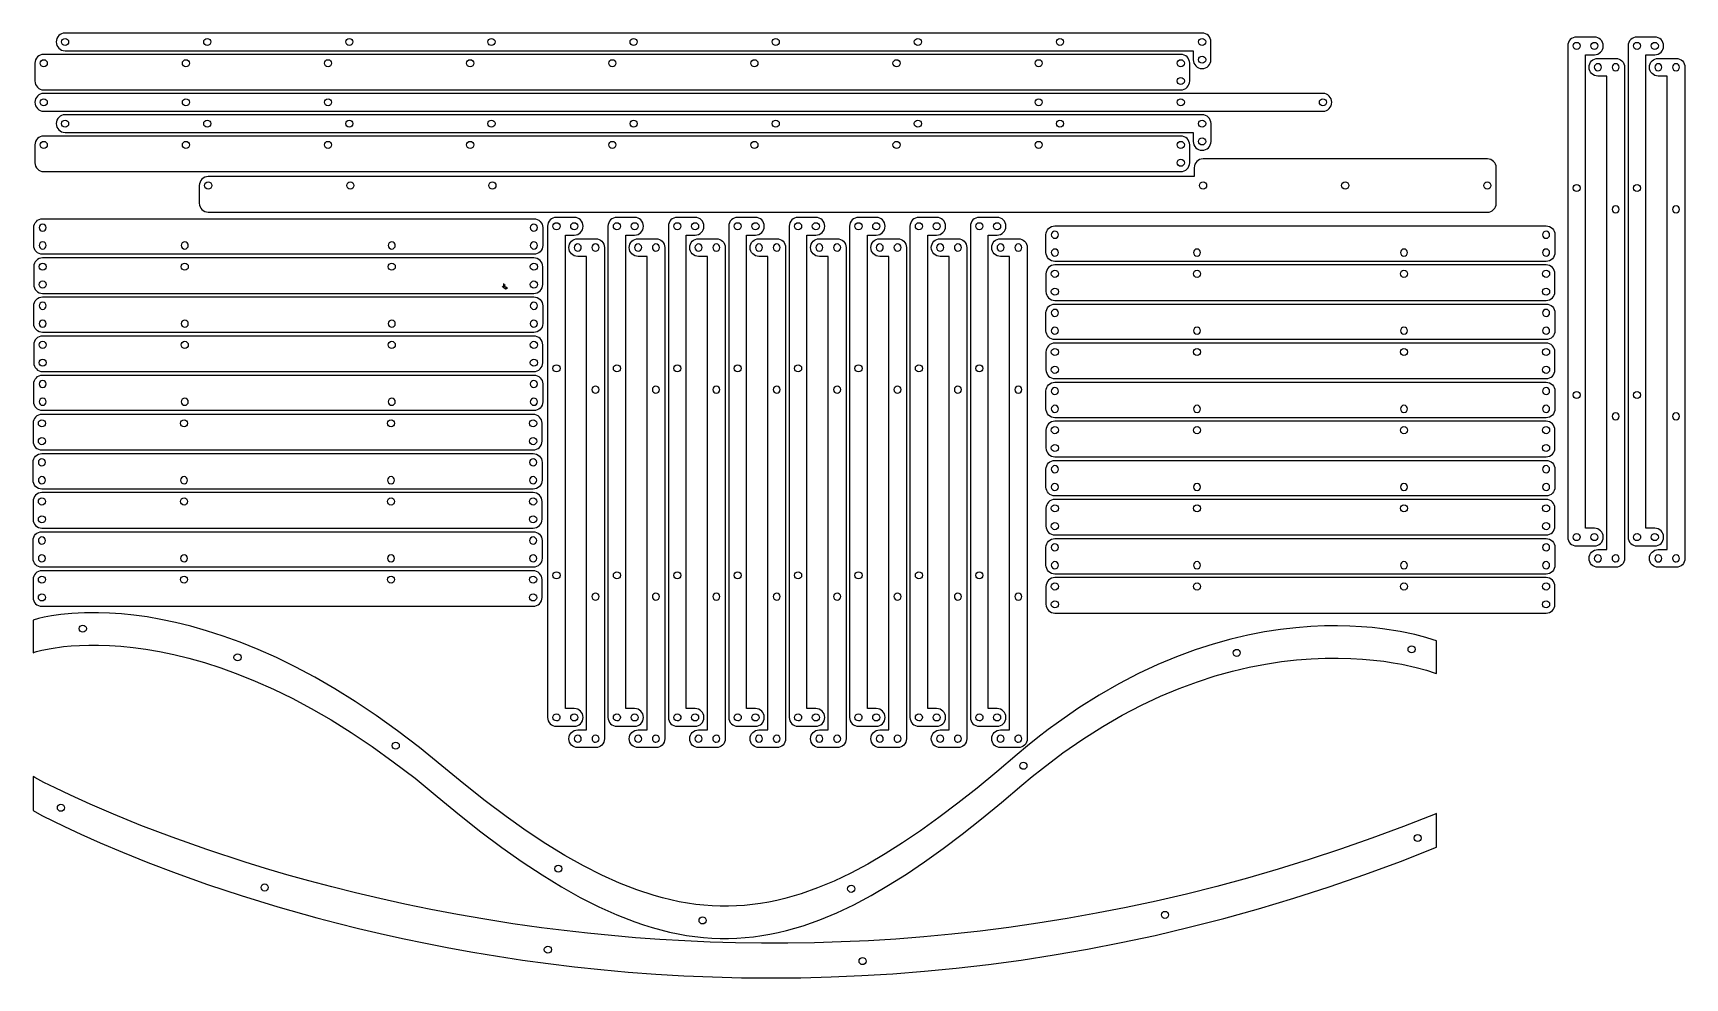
# Model space of a CAD drawing. Extents: x -265 to 665, y -93 to 439.
import ezdxf

# ---------------------------------------------------------------- set-up
doc = ezdxf.new("R2010")
doc.units = 0

msp = doc.modelspace()

# ---------------------------------------------------------------- linework, layer by layer
at = {"layer": 'Calque 1'}
for p, q in [((-250.989177, 437.134541), (-251.449075, 436.285147)), ((-250.379636, 437.873902), (-250.989177, 437.134541)), ((-249.64025, 438.483431), (-250.379636, 437.873902)), ((-248.790817, 438.943324), (-249.64025, 438.483431)), ((-247.851135, 439.233781), (-248.790817, 438.943324)), ((-246.841, 439.335), (-247.851135, 439.233781)), ((-86.8395, 439.335), (-246.841, 439.335)), ((-6.83975, 439.335), (-86.8395, 439.335)), ((393.15883, 439.33453), (-6.83975, 439.335)), ((394.168974, 439.233311), (393.15883, 439.33453)), ((395.1087, 438.942855), (394.168974, 439.233311)), ((395.9582, 438.482963), (395.1087, 438.942855)), ((396.697665, 437.873436), (395.9582, 438.482963)), ((397.307286, 437.134075), (396.697665, 437.873436)), ((397.767255, 436.284682), (397.307286, 437.134075)), ((603.941, 437.088), (602.93082, 436.986665)), ((613.942, 437.088), (603.9408, 437.088265)), ((614.952, 436.987), (613.94182, 437.088071)), ((637.939, 437.088), (636.93094, 436.986665)), ((647.94, 437.088), (637.9388, 437.088265)), ((648.95, 436.987), (647.93929, 437.088071)), ((-251.739532, 435.345523), (-251.84075, 434.33547)), ((-251.84075, 434.33547), (-251.739532, 433.325316)), ((-251.449075, 436.285147), (-251.739532, 435.345523)), ((-251.739532, 433.325316), (-251.449075, 432.385562)), ((-251.449075, 432.385562), (-250.989177, 431.536024)), ((-250.989177, 431.536024), (-250.379636, 430.796515)), ((-250.379636, 430.796515), (-249.64025, 430.18685)), ((-249.64025, 430.18685), (-248.790817, 429.726843)), ((-248.84147, 434.31724), (-248.684222, 435.095715)), ((-248.684345, 433.538697), (-248.84147, 434.31724)), ((-248.790817, 429.726843), (-247.851135, 429.436308)), ((-248.255599, 432.903044), (-248.684345, 433.538697)), ((-248.684222, 435.095715), (-248.255435, 435.731444)), ((-247.619671, 432.474535), (-248.255599, 432.903044)), ((-248.255435, 435.731444), (-247.619549, 436.160073)), ((-247.851135, 429.436308), (-246.841, 429.33506)), ((-246.841, 432.31742), (-247.619671, 432.474535)), ((-247.619549, 436.160073), (-246.841, 436.31725)), ((-246.841, 436.31725), (-246.06268, 436.160039)), ((-246.841, 436.31725), (-246.841, 436.31725)), ((-246.062554, 432.474662), (-246.841, 432.31742)), ((-246.841, 429.33506), (-86.8395, 429.335)), ((-246.06268, 436.160039), (-245.427061, 435.731354)), ((-245.426894, 432.90321), (-246.062554, 432.474662)), ((-245.427061, 435.731354), (-244.99846, 435.095614)), ((-244.998335, 433.538818), (-245.426894, 432.90321)), ((-244.99846, 435.095614), (-244.84119, 434.31724)), ((-244.84119, 434.31724), (-244.998335, 433.538818)), ((-168.84017, 434.31724), (-168.683124, 435.095774)), ((-168.682969, 433.538886), (-168.84017, 434.31724)), ((-168.683124, 435.095774), (-168.254768, 435.731444)), ((-168.254519, 432.903213), (-168.682969, 433.538886)), ((-168.254768, 435.731444), (-167.61927, 436.160014)), ((-167.619051, 432.474598), (-168.254519, 432.903213)), ((-167.61927, 436.160014), (-166.8408, 436.31725)), ((-166.8408, 432.31742), (-167.619051, 432.474598)), ((-166.8408, 436.31725), (-166.062164, 436.160132)), ((-166.8408, 436.31725), (-166.8408, 436.31725)), ((-166.062286, 432.474472), (-166.8408, 432.31742)), ((-165.426475, 432.903041), (-166.062286, 432.474472)), ((-166.062164, 436.160132), (-165.426311, 435.731602)), ((-164.997764, 433.538755), (-165.426475, 432.903041)), ((-165.426311, 435.731602), (-164.997641, 435.095893)), ((-164.84055, 434.31724), (-164.997764, 433.538755)), ((-164.997641, 435.095893), (-164.84055, 434.31724)), ((-88.839947, 434.317241), (-88.682703, 435.095848)), ((-88.683004, 433.539102), (-88.839947, 434.317241)), ((-88.25394, 432.902992), (-88.683004, 433.539102)), ((-88.682703, 435.095848), (-88.253941, 435.731701)), ((-88.253941, 435.731701), (-87.618479, 436.160087)), ((-87.618203, 432.474444), (-88.25394, 432.902992)), ((-87.618479, 436.160087), (-86.8397, 436.317249)), ((-86.8397, 432.317417), (-87.618203, 432.474444)), ((-86.8397, 436.31725), (-86.061363, 436.160088)), ((-86.8397, 436.317249), (-86.8397, 436.31725)), ((-86.061363, 432.474579), (-86.8397, 432.317417)), ((-86.8395, 429.335), (-6.83975, 429.335)), ((-86.061363, 436.160088), (-85.42634, 435.731702)), ((-85.425898, 432.903442), (-86.061363, 432.474579)), ((-85.42634, 435.731702), (-84.997659, 435.09577)), ((-84.997439, 433.538954), (-85.425898, 432.903442)), ((-84.997659, 435.09577), (-84.840331, 434.317242)), ((-84.840331, 434.317242), (-84.997439, 433.538954)), ((-8.840655, 434.316989), (-8.68341, 435.095596)), ((-8.750916, 433.722254), (-8.840655, 434.316989)), ((-8.499432, 433.19882), (-8.750916, 433.722254)), ((-8.68341, 435.095596), (-8.254649, 435.731449)), ((-8.113303, 432.773805), (-8.499432, 433.19882)), ((-8.254649, 435.731449), (-7.618525, 436.159835)), ((-7.619625, 432.474329), (-8.113303, 432.773805)), ((-6.840849, 432.317167), (-7.619625, 432.474329)), ((-7.618525, 436.159835), (-6.840847, 436.316997)), ((-6.063171, 432.474329), (-6.840849, 432.317167)), ((-6.840847, 436.316997), (-6.8406, 436.31725)), ((-6.8406, 436.31725), (-6.84041, 436.317)), ((-6.84041, 436.317), (-6.06251, 436.159838)), ((-6.83975, 429.335), (388.16, 429.335)), ((-5.427487, 432.903192), (-6.063171, 432.474329)), ((-6.06251, 436.159838), (-5.427487, 435.731452)), ((-5.427487, 435.731452), (-4.998891, 435.09552)), ((-4.998643, 433.538853), (-5.427487, 432.903192)), ((-4.998891, 435.09552), (-4.841481, 434.316992)), ((-4.841481, 434.316992), (-4.998643, 433.538853)), ((71.15985, 434.31724), (71.317061, 435.095715)), ((71.31693, 433.538697), (71.15985, 434.31724)), ((71.745596, 432.903044), (71.31693, 433.538697)), ((71.317061, 435.095715), (71.745766, 435.731444)), ((72.381452, 432.474535), (71.745596, 432.903044)), ((71.745766, 435.731444), (72.381576, 436.160073)), ((73.1601, 432.31742), (72.381452, 432.474535)), ((72.381576, 436.160073), (73.1601, 436.31725)), ((73.1601, 436.31725), (73.938444, 436.160039)), ((73.1601, 436.31725), (73.1601, 436.31725)), ((73.938664, 432.474662), (73.1601, 432.31742)), ((73.938444, 436.160039), (74.574135, 435.731354)), ((74.574383, 432.90321), (73.938664, 432.474662)), ((74.574135, 435.731354), (75.002811, 435.095614)), ((75.002963, 433.538818), (74.574383, 432.90321)), ((75.002811, 435.095614), (75.16011, 434.31724)), ((75.16011, 434.31724), (75.002963, 433.538818)), ((151.16005, 434.31724), (151.317264, 435.095715)), ((151.317146, 433.538697), (151.16005, 434.31724)), ((151.745819, 432.903044), (151.317146, 433.538697)), ((151.317264, 435.095715), (151.745976, 435.731444)), ((152.381669, 432.474535), (151.745819, 432.903044)), ((151.745976, 435.731444), (152.381787, 436.160073)), ((153.1603, 432.31742), (152.381669, 432.474535)), ((152.381787, 436.160073), (153.1603, 436.31725)), ((153.1603, 436.31725), (153.938557, 436.160039)), ((153.1603, 436.31725), (153.1603, 436.31725)), ((153.938773, 432.474662), (153.1603, 432.31742)), ((153.938557, 436.160039), (154.574026, 435.731354)), ((154.574271, 432.90321), (153.938773, 432.474662)), ((154.574026, 435.731354), (155.002475, 435.095614)), ((155.002626, 433.538818), (154.574271, 432.90321)), ((155.002475, 435.095614), (155.15967, 434.31724)), ((155.15967, 434.31724), (155.002626, 433.538818)), ((231.15964, 434.31724), (231.316887, 435.095715)), ((231.316769, 433.538697), (231.15964, 434.31724)), ((231.745514, 432.903044), (231.316769, 433.538697)), ((231.316887, 435.095715), (231.745672, 435.731444)), ((232.381436, 432.474535), (231.745514, 432.903044)), ((231.745672, 435.731444), (232.381555, 436.160073)), ((233.1601, 432.31742), (232.381436, 432.474535)), ((232.381555, 436.160073), (233.1601, 436.31725)), ((233.1601, 436.31725), (233.938425, 436.160039)), ((233.1601, 436.31725), (233.1601, 436.31725)), ((233.938543, 432.474662), (233.1601, 432.31742)), ((233.938425, 436.160039), (234.574044, 435.731354)), ((234.574207, 432.90321), (233.938543, 432.474662)), ((234.574044, 435.731354), (235.002646, 435.095614)), ((235.002772, 433.538818), (234.574207, 432.90321)), ((235.002646, 435.095614), (235.15992, 434.31724)), ((235.15992, 434.31724), (235.002772, 433.538818)), ((311.15985, 434.31724), (311.317061, 435.095715)), ((311.31693, 433.538697), (311.15985, 434.31724)), ((311.745596, 432.903044), (311.31693, 433.538697)), ((311.317061, 435.095715), (311.745766, 435.731444)), ((312.381452, 432.474535), (311.745596, 432.903044)), ((311.745766, 435.731444), (312.381576, 436.160073)), ((313.1601, 432.31742), (312.381452, 432.474535)), ((312.381576, 436.160073), (313.1601, 436.31725)), ((313.1601, 436.31725), (313.938371, 436.160039)), ((313.1601, 436.31725), (313.1601, 436.31725)), ((313.938561, 432.474662), (313.1601, 432.31742)), ((313.938371, 436.160039), (314.573884, 435.731354)), ((314.574053, 432.90321), (313.938561, 432.474662)), ((314.573884, 435.731354), (315.002342, 435.095614)), ((315.002406, 433.538818), (314.574053, 432.90321)), ((315.002342, 435.095614), (315.15945, 434.31724)), ((315.15945, 434.31724), (315.002406, 433.538818)), ((388.16, 429.335), (388.16, 424.335)), ((391.15944, 434.31724), (391.316687, 435.095715)), ((391.316569, 433.538697), (391.15944, 434.31724)), ((391.745314, 432.903044), (391.316569, 433.538697)), ((391.316687, 435.095715), (391.745472, 435.731444)), ((392.381236, 432.474535), (391.745314, 432.903044)), ((391.745472, 435.731444), (392.381355, 436.160073)), ((393.1599, 432.31742), (392.381236, 432.474535)), ((392.381355, 436.160073), (393.1599, 436.31725)), ((393.1599, 436.31725), (393.938225, 436.160039)), ((393.1599, 436.31725), (393.1599, 436.31725)), ((393.938354, 432.474662), (393.1599, 432.31742)), ((393.938225, 436.160039), (394.573844, 435.731354)), ((394.574017, 432.90321), (393.938354, 432.474662)), ((394.573844, 435.731354), (395.002446, 435.095614)), ((395.002576, 433.538818), (394.574017, 432.90321)), ((395.002446, 435.095614), (395.15972, 434.31724)), ((395.15972, 434.31724), (395.002576, 433.538818)), ((398.057762, 435.345056), (397.767255, 436.284682)), ((398.159, 434.335), (398.057762, 435.345056)), ((398.15926, 424.335), (398.159, 434.335)), ((599.042, 433.098), (598.940665, 432.08782)), ((598.941, 432.088), (598.941, 155.588)), ((599.333, 434.037), (599.042752, 433.097466)), ((599.793, 434.887), (599.33289, 434.037424)), ((600.402, 435.627), (599.792665, 434.887491)), ((601.142, 436.236), (600.402491, 435.626401)), ((601.991, 436.696), (601.141689, 436.236155)), ((602.116, 431.309), (601.958838, 432.087403)), ((601.959, 432.088), (602.116162, 432.866403)), ((602.93, 436.987), (601.990466, 436.696488)), ((602.116, 432.866), (602.544624, 433.501528)), ((602.545, 430.674), (602.116376, 431.309793)), ((602.545, 433.502), (603.180793, 433.93036)), ((603.181, 430.245), (602.545207, 430.673624)), ((603.959, 430.088), (603.180597, 430.245427)), ((603.181, 433.93), (603.959403, 434.087162)), ((603.959, 434.087), (604.737403, 433.930102)), ((604.738, 430.245), (603.959332, 430.087838)), ((604.737, 433.93), (605.372793, 433.50164)), ((605.373, 430.673), (604.737472, 430.244376)), ((605.801, 431.309), (605.37264, 430.672942)), ((605.373, 433.502), (605.80136, 432.866472)), ((605.801, 432.866), (605.958162, 432.087332)), ((605.959, 432.088), (605.801838, 431.309597)), ((605.959, 432.088), (605.959, 432.088)), ((611.96, 432.088), (612.117162, 432.866403)), ((612.117, 431.309), (611.960102, 432.087403)), ((612.117, 432.866), (612.545624, 433.501793)), ((612.546, 430.674), (612.117376, 431.309793)), ((612.546, 433.502), (613.181793, 433.930624)), ((613.182, 430.245), (612.546207, 430.673624)), ((613.96, 430.088), (613.181332, 430.245162)), ((613.182, 433.931), (613.960403, 434.087898)), ((613.96, 434.088), (614.738403, 433.931102)), ((614.739, 430.245), (613.960597, 430.087838)), ((615.374, 430.674), (614.738472, 430.245376)), ((614.739, 433.931), (615.374528, 433.502376)), ((615.892, 436.696), (614.952466, 436.986512)), ((615.374, 433.502), (615.802624, 432.866207)), ((615.803, 431.309), (615.374376, 430.673207)), ((615.96, 432.088), (615.802838, 431.309597)), ((615.803, 432.866), (615.960162, 432.087597)), ((615.89, 427.478), (616.739576, 427.937845)), ((616.741, 436.236), (615.891424, 436.69611)), ((615.96, 432.088), (615.96, 432.088)), ((616.74, 427.938), (617.479245, 428.547599)), ((617.48, 435.626), (616.740755, 436.235599)), ((617.479, 428.547), (618.088599, 429.286245)), ((618.09, 434.887), (617.480401, 435.626245)), ((618.089, 429.286), (618.548845, 430.135576)), ((618.55, 434.037), (618.090155, 434.886576)), ((618.549, 430.136), (618.839512, 431.075534)), ((618.84, 433.098), (618.549488, 434.037534)), ((618.839, 431.075), (618.940071, 432.08518)), ((618.942, 432.088), (618.840665, 433.09818)), ((618.94, 432.086), (618.942646, 432.088117)), ((633.041, 433.098), (632.940458, 432.08782)), ((632.941, 432.088), (632.941, 155.588)), ((633.332, 434.037), (633.040959, 433.097466)), ((633.793, 434.887), (633.332626, 434.037424)), ((634.401, 435.627), (633.792459, 434.887491)), ((635.139, 436.236), (634.400813, 435.626401)), ((635.991, 436.696), (635.139043, 436.236155)), ((635.957, 432.088), (636.11575, 432.866403)), ((636.116, 431.309), (635.95725, 432.087403)), ((636.93, 436.987), (635.99073, 436.696488)), ((636.544, 430.674), (636.115376, 431.309793)), ((636.116, 432.866), (636.544624, 433.501528)), ((636.544, 433.502), (637.178999, 433.93036)), ((637.179, 430.245), (636.544001, 430.673624)), ((637.179, 433.93), (637.956874, 434.087162)), ((637.957, 430.088), (637.179126, 430.245427)), ((637.957, 434.087), (638.73752, 433.930102)), ((638.738, 430.245), (637.95748, 430.087838)), ((638.738, 433.93), (639.372999, 433.50164)), ((639.373, 430.673), (638.738001, 430.244376)), ((639.801, 431.309), (639.372376, 430.672942)), ((639.373, 433.502), (639.801624, 432.866472)), ((639.957, 432.088), (639.800896, 431.309597)), ((639.801, 432.866), (639.957104, 432.087332)), ((639.957, 432.088), (639.957, 432.088)), ((645.958, 432.088), (646.11675, 432.866403)), ((646.117, 431.309), (645.95825, 432.087403)), ((646.545, 430.674), (646.116376, 431.309793)), ((646.117, 432.866), (646.545624, 433.501793)), ((646.545, 433.502), (647.179999, 433.930624)), ((647.18, 430.245), (646.545001, 430.673624)), ((647.18, 433.931), (647.957874, 434.087898)), ((647.958, 430.088), (647.180126, 430.245162)), ((647.958, 434.088), (648.735874, 433.931102)), ((648.739, 430.245), (647.95848, 430.087838)), ((648.736, 433.931), (649.373645, 433.502376)), ((649.374, 430.674), (648.739001, 430.245376)), ((649.89, 436.696), (648.95073, 436.986512)), ((649.802, 431.309), (649.373376, 430.673207)), ((649.374, 433.502), (649.802624, 432.866207)), ((649.802, 432.866), (649.958104, 432.087597)), ((649.959, 432.088), (649.802896, 431.309597)), ((650.739, 436.236), (649.889689, 436.69611)), ((649.89, 427.478), (650.739311, 427.937845)), ((649.959, 432.088), (649.959, 432.088)), ((650.739, 427.938), (651.477187, 428.547599)), ((651.48, 435.626), (650.739168, 436.235599)), ((651.477, 428.547), (652.088187, 429.286245)), ((652.088, 434.887), (651.479459, 435.626245)), ((652.088, 429.286), (652.545729, 430.135576)), ((652.549, 434.037), (652.088626, 434.886576)), ((652.546, 430.136), (652.837041, 431.075534)), ((652.84, 433.098), (652.548959, 434.037534)), ((652.837, 431.075), (652.940187, 432.08518)), ((652.94, 432.088), (652.839458, 433.09818)), ((652.94, 432.086), (652.94, 432.088)), ((-263.737933, 423.344954), (-263.83917, 422.3348)), ((-263.83917, 422.3348), (-263.839, 412.335)), ((-263.447429, 424.284688), (-263.737933, 423.344954)), ((-262.987464, 425.134193), (-263.447429, 424.284688)), ((-262.377846, 425.873661), (-262.987464, 425.134193)), ((-261.638383, 426.483284), (-262.377846, 425.873661)), ((-260.788883, 426.943254), (-261.638383, 426.483284)), ((-260.83837, 422.3348), (-260.681262, 423.11316)), ((-260.68142, 421.556357), (-260.83837, 422.3348)), ((-259.849153, 427.233762), (-260.788883, 426.943254)), ((-260.253056, 420.920701), (-260.68142, 421.556357)), ((-260.681262, 423.11316), (-260.252802, 423.748857)), ((-259.617507, 420.492144), (-260.253056, 420.920701)), ((-260.252802, 423.748857), (-259.617283, 424.177536)), ((-258.839, 427.335), (-259.849153, 427.233762)), ((-258.839, 420.335), (-259.617507, 420.492144)), ((-259.617283, 424.177536), (-258.839, 424.33484)), ((381.16025, 427.3352), (-258.839, 427.335)), ((-258.839, 424.33484), (-258.060484, 424.177659)), ((-258.839, 424.33484), (-258.839, 424.33484)), ((-258.060366, 420.492026), (-258.839, 420.335)), ((-258.060484, 424.177659), (-257.42465, 423.749019)), ((-257.424492, 420.920544), (-258.060366, 420.492026)), ((-257.42465, 423.749019), (-256.995876, 423.113281)), ((-256.995758, 421.55624), (-257.424492, 420.920544)), ((-256.995876, 423.113281), (-256.83854, 422.3348)), ((-256.83854, 422.3348), (-256.995758, 421.55624)), ((-180.83883, 422.3348), (-180.68162, 423.11316)), ((-180.681774, 421.556357), (-180.83883, 422.3348)), ((-180.253179, 420.920701), (-180.681774, 421.556357)), ((-180.68162, 423.11316), (-180.252933, 423.748857)), ((-179.617402, 420.492144), (-180.253179, 420.920701)), ((-180.252933, 423.748857), (-179.617188, 424.177536)), ((-178.8388, 420.335), (-179.617402, 420.492144)), ((-179.617188, 424.177536), (-178.8388, 424.33484)), ((-178.8388, 424.33484), (-178.060287, 424.177659)), ((-178.8388, 424.33484), (-178.8388, 424.33484)), ((-178.060193, 420.492026), (-178.8388, 420.335)), ((-178.060287, 424.177659), (-177.424476, 423.749019)), ((-177.424393, 420.920544), (-178.060193, 420.492026)), ((-177.424476, 423.749019), (-176.995765, 423.113281)), ((-176.995733, 421.55624), (-177.424393, 420.920544)), ((-176.995765, 423.113281), (-176.83855, 422.3348)), ((-176.83855, 422.3348), (-176.995733, 421.55624)), ((-100.83857, 422.3348), (-100.681463, 423.11316)), ((-100.681586, 421.556357), (-100.83857, 422.3348)), ((-100.253166, 420.920701), (-100.681586, 421.556357)), ((-100.681463, 423.11316), (-100.253003, 423.748857)), ((-99.617606, 420.492144), (-100.253166, 420.920701)), ((-100.253003, 423.748857), (-99.617484, 424.177536)), ((-98.8392, 420.335), (-99.617606, 420.492144)), ((-99.617484, 424.177536), (-98.8392, 424.33484)), ((-98.8392, 424.33484), (-98.060684, 424.177659)), ((-98.8392, 424.33484), (-98.8392, 424.33484)), ((-98.060558, 420.492026), (-98.8392, 420.335)), ((-98.060684, 424.177659), (-97.424849, 423.749019)), ((-97.424681, 420.920544), (-98.060558, 420.492026)), ((-97.424849, 423.749019), (-96.996072, 423.113281)), ((-96.995947, 421.55624), (-97.424681, 420.920544)), ((-96.996072, 423.113281), (-96.83873, 422.3348)), ((-96.83873, 422.3348), (-96.995947, 421.55624)), ((-20.83881, 422.3348), (-20.681634, 423.11316)), ((-20.681757, 421.556357), (-20.83881, 422.3348)), ((-20.253186, 420.920701), (-20.681757, 421.556357)), ((-20.681634, 423.11316), (-20.253023, 423.748857)), ((-19.617475, 420.492144), (-20.253186, 420.920701)), ((-20.253023, 423.748857), (-19.617354, 424.177536)), ((-18.839, 420.335), (-19.617475, 420.492144)), ((-19.617354, 424.177536), (-18.839, 424.33484)), ((-18.839, 424.33484), (-18.060484, 424.177659)), ((-18.839, 424.33484), (-18.839, 424.33484)), ((-18.060358, 420.492026), (-18.839, 420.335)), ((-18.060484, 424.177659), (-17.424649, 423.749019)), ((-17.424481, 420.920544), (-18.060358, 420.492026)), ((-17.424649, 423.749019), (-16.995872, 423.113281)), ((-16.995747, 421.55624), (-17.424481, 420.920544)), ((-16.995872, 423.113281), (-16.83853, 422.3348)), ((-16.83853, 422.3348), (-16.995747, 421.55624)), ((59.16079, 422.3348), (59.317966, 423.11316)), ((59.317843, 421.556357), (59.16079, 422.3348)), ((59.746414, 420.920701), (59.317843, 421.556357)), ((59.317966, 423.11316), (59.746578, 423.748857)), ((60.382125, 420.492144), (59.746414, 420.920701)), ((59.746578, 423.748857), (60.382248, 424.177536)), ((61.1606, 420.335), (60.382125, 420.492144)), ((60.382248, 424.177536), (61.1606, 424.33484)), ((61.1606, 424.33484), (61.939209, 424.177659)), ((61.1606, 424.33484), (61.1606, 424.33484)), ((61.939335, 420.492026), (61.1606, 420.335)), ((61.939209, 424.177659), (62.575034, 423.749019)), ((62.575201, 420.920544), (61.939335, 420.492026)), ((62.575034, 423.749019), (63.003759, 423.113281)), ((63.003884, 421.55624), (62.575201, 420.920544)), ((63.003759, 423.113281), (63.16107, 422.3348)), ((63.16107, 422.3348), (63.003884, 421.55624)), ((139.16098, 422.3348), (139.318158, 423.11316)), ((139.318035, 421.556357), (139.16098, 422.3348)), ((139.746609, 420.920701), (139.318035, 421.556357)), ((139.318158, 423.11316), (139.746773, 423.748857)), ((140.382324, 420.492144), (139.746609, 420.920701)), ((139.746773, 423.748857), (140.382447, 424.177536)), ((141.1608, 420.335), (140.382324, 420.492144)), ((140.382447, 424.177536), (141.1608, 424.33484)), ((141.1608, 424.33484), (141.939246, 424.177659)), ((141.1608, 424.33484), (141.1608, 424.33484)), ((141.93937, 420.492026), (141.1608, 420.335)), ((141.939246, 424.177659), (142.574929, 423.749019)), ((142.575099, 420.920544), (141.93937, 420.492026)), ((142.574929, 423.749019), (143.003557, 423.113281)), ((143.003688, 421.55624), (142.575099, 420.920544)), ((143.003557, 423.113281), (143.16084, 422.3348)), ((143.16084, 422.3348), (143.003688, 421.55624)), ((219.16056, 422.3348), (219.317771, 423.11316)), ((219.317624, 421.556357), (219.16056, 422.3348)), ((219.746224, 420.920701), (219.317624, 421.556357)), ((219.317771, 423.11316), (219.74646, 423.748857)), ((220.382002, 420.492144), (219.746224, 420.920701)), ((219.74646, 423.748857), (220.382208, 424.177536)), ((221.1606, 420.335), (220.382002, 420.492144)), ((220.382208, 424.177536), (221.1606, 424.33484)), ((221.1606, 424.33484), (221.939113, 424.177659)), ((221.1606, 424.33484), (221.1606, 424.33484)), ((221.939213, 420.492026), (221.1606, 420.335)), ((221.939113, 424.177659), (222.574924, 423.749019)), ((222.575013, 420.920544), (221.939213, 420.492026)), ((222.574924, 423.749019), (223.003635, 423.113281)), ((223.003669, 421.55624), (222.575013, 420.920544)), ((223.003635, 423.113281), (223.16085, 422.3348)), ((223.16085, 422.3348), (223.003669, 421.55624)), ((299.1608, 422.3348), (299.317974, 423.11316)), ((299.317856, 421.556357), (299.1608, 422.3348)), ((299.746422, 420.920701), (299.317856, 421.556357)), ((299.317974, 423.11316), (299.74658, 423.748857)), ((300.382128, 420.492144), (299.746422, 420.920701)), ((299.74658, 423.748857), (300.382247, 424.177536)), ((301.1606, 420.335), (300.382128, 420.492144)), ((300.382247, 424.177536), (301.1606, 424.33484)), ((301.1606, 424.33484), (301.93915, 424.177659)), ((301.1606, 424.33484), (301.1606, 424.33484)), ((301.939271, 420.492026), (301.1606, 420.335)), ((301.93915, 424.177659), (302.574826, 423.749019)), ((302.574988, 420.920544), (301.939271, 420.492026)), ((302.574826, 423.749019), (303.003399, 423.113281)), ((303.003522, 421.55624), (302.574988, 420.920544)), ((303.003399, 423.113281), (303.16064, 422.3348)), ((303.16064, 422.3348), (303.003522, 421.55624)), ((379.1606, 422.3348), (379.317774, 423.11316)), ((379.317613, 421.556357), (379.1606, 422.3348)), ((379.746133, 420.920701), (379.317613, 421.556357)), ((379.317774, 423.11316), (379.74638, 423.748857)), ((380.381835, 420.492144), (379.746133, 420.920701)), ((379.74638, 423.748857), (380.382047, 424.177536)), ((381.1604, 420.335), (380.381835, 420.492144)), ((380.382047, 424.177536), (381.1604, 424.33484)), ((382.170385, 427.233962), (381.16025, 427.3352)), ((381.1604, 424.33484), (381.938916, 424.177659)), ((381.1604, 424.33484), (381.1604, 424.33484)), ((381.939045, 420.492026), (381.1604, 420.335)), ((381.938916, 424.177659), (382.57475, 423.749019)), ((382.574918, 420.920544), (381.939045, 420.492026)), ((383.110067, 426.943454), (382.170385, 427.233962)), ((382.57475, 423.749019), (383.003524, 423.113281)), ((383.003646, 421.55624), (382.574918, 420.920544)), ((383.003524, 423.113281), (383.16086, 422.3348)), ((383.16086, 422.3348), (383.003646, 421.55624)), ((383.9595, 426.483484), (383.110067, 426.943454)), ((384.698886, 425.873861), (383.9595, 426.483484)), ((385.308427, 425.134393), (384.698886, 425.873861)), ((385.768325, 424.284888), (385.308427, 425.134393)), ((386.058782, 423.345154), (385.768325, 424.284888)), ((386.16, 422.335), (386.058782, 423.345154)), ((386.16075, 412.33517), (386.16, 422.335)), ((388.16, 424.335), (388.261228, 423.324953)), ((388.261228, 423.324953), (388.551709, 422.385351)), ((388.551709, 422.385351), (389.011636, 421.535986)), ((389.011636, 421.535986), (389.621204, 420.796652)), ((389.621204, 420.796652), (390.360605, 420.187143)), ((390.360605, 420.187143), (391.210034, 419.72725)), ((391.1601, 424.31685), (391.317244, 425.095326)), ((391.317126, 423.538307), (391.1601, 424.31685)), ((391.210034, 419.72725), (392.149684, 419.436768)), ((391.745644, 422.902654), (391.317126, 423.538307)), ((391.317244, 425.095326), (391.745801, 425.731039)), ((392.38134, 422.474145), (391.745644, 422.902654)), ((391.745801, 425.731039), (392.381457, 426.159607)), ((392.149684, 419.436768), (393.15975, 419.33549)), ((393.1599, 422.31703), (392.38134, 422.474145)), ((392.381457, 426.159607), (393.1599, 426.31665)), ((393.15975, 419.33549), (394.169755, 419.436708)), ((393.1599, 426.31665), (393.938225, 426.159476)), ((393.1599, 426.31665), (393.1599, 426.31665)), ((393.938354, 422.474177), (393.1599, 422.31703)), ((393.938225, 426.159476), (394.573844, 425.73087)), ((394.574017, 422.902741), (393.938354, 422.474177)), ((394.169755, 419.436708), (395.109374, 419.727162)), ((394.573844, 425.73087), (395.002446, 425.095203)), ((395.002576, 423.538405), (394.574017, 422.902741)), ((395.002446, 425.095203), (395.15972, 424.31685)), ((395.15972, 424.31685), (395.002576, 423.538405)), ((395.109374, 419.727162), (395.95879, 420.18705)), ((395.95879, 420.18705), (396.698188, 420.796574)), ((396.698188, 420.796574), (397.30775, 421.535931)), ((397.30775, 421.535931), (397.76766, 422.385321)), ((397.76766, 422.385321), (398.058102, 423.324945)), ((398.058102, 423.324945), (398.15926, 424.335)), ((608.941, 160.585), (608.941, 427.086)), ((608.941, 427.086), (613.941, 427.086)), ((611.042, 419.074), (610.940929, 420.08391)), ((610.941, 420.086), (611.042071, 421.09591)), ((610.941, 420.084), (610.941, 420.086)), ((611.042, 421.096), (611.332512, 422.035534)), ((611.333, 418.134), (611.042488, 419.073799)), ((611.332, 422.035), (611.79211, 422.884576)), ((611.792, 422.885), (612.401335, 423.624509)), ((612.402, 423.625), (613.141509, 424.234599)), ((613.141, 424.234), (613.990576, 424.693845)), ((614.08, 420.864), (613.922838, 420.085861)), ((613.923, 420.086), (614.080162, 419.307332)), ((613.923, 420.086), (613.923, 420.086)), ((613.941, 427.086), (614.95118, 427.187335)), ((613.991, 424.694), (614.930534, 424.984512)), ((614.508, 421.5), (614.079376, 420.864207)), ((614.08, 419.307), (614.50836, 418.671207)), ((614.508, 418.672), (615.143793, 418.24364)), ((615.144, 421.929), (614.508472, 421.500376)), ((614.93, 424.985), (615.94018, 425.086335)), ((614.951, 427.187), (615.890534, 427.477512)), ((615.922, 422.086), (615.143597, 421.928838)), ((616.701, 421.929), (615.922597, 422.086162)), ((615.941, 425.086), (625.941, 425.086)), ((616.701, 418.243), (617.336793, 418.67136)), ((617.337, 421.5), (616.701207, 421.928624)), ((617.765, 420.864), (617.336376, 421.499793)), ((617.337, 418.672), (617.765624, 419.307793)), ((617.922, 420.086), (617.764838, 420.864139)), ((617.765, 419.307), (617.922162, 420.085668)), ((624.08, 420.864), (623.922838, 420.085597)), ((623.923, 420.086), (624.080162, 419.307332)), ((623.923, 420.086), (623.923, 420.086)), ((624.08, 419.307), (624.50836, 418.671207)), ((624.509, 421.5), (624.080376, 420.864472)), ((625.144, 421.928), (624.508472, 421.49964)), ((624.509, 418.672), (625.144793, 418.243111)), ((625.923, 422.085), (625.144597, 421.927838)), ((626.701, 421.928), (625.922597, 422.085427)), ((625.941, 425.086), (626.95091, 424.984929)), ((626.701, 418.243), (627.336528, 418.671624)), ((627.337, 421.5), (626.701207, 421.92836)), ((626.951, 424.985), (627.890799, 424.694488)), ((627.337, 418.672), (627.765624, 419.307793)), ((627.766, 420.864), (627.337376, 421.499528)), ((627.923, 420.086), (627.765838, 420.864139)), ((627.766, 419.307), (627.923162, 420.085668)), ((627.89, 424.694), (628.739311, 424.23389)), ((628.74, 424.234), (629.480039, 423.624401)), ((629.48, 423.625), (630.088541, 422.885491)), ((630.088, 422.885), (630.548374, 422.035689)), ((630.549, 422.036), (630.840041, 421.096201)), ((630.84, 421.096), (630.940542, 420.08582)), ((630.94, 420.086), (630.94, 143.586)), ((642.939, 160.585), (642.939, 427.086)), ((642.939, 427.086), (647.94, 427.086)), ((644.939, 420.086), (645.039542, 421.09591)), ((644.939, 420.084), (644.939, 420.086)), ((645.043, 419.074), (644.939813, 420.08391)), ((645.04, 421.096), (645.331041, 422.035534)), ((645.331, 418.134), (645.042605, 419.073799)), ((645.331, 422.035), (645.791374, 422.884576)), ((645.791, 422.885), (646.399541, 423.624509)), ((646.4, 423.625), (647.140832, 424.234599)), ((647.141, 424.234), (647.990311, 424.693845)), ((648.077, 420.864), (647.920896, 420.085861)), ((647.921, 420.086), (648.077104, 419.307332)), ((647.921, 420.086), (647.921, 420.086)), ((647.94, 427.086), (648.95071, 427.187335)), ((647.99, 424.694), (648.92927, 424.984512)), ((648.077, 419.307), (648.505624, 418.671207)), ((648.506, 421.5), (648.077376, 420.864207)), ((648.506, 418.672), (649.143645, 418.24364)), ((649.144, 421.929), (648.506355, 421.500376)), ((648.929, 424.985), (649.93971, 425.086335)), ((648.95, 427.187), (649.88927, 427.477512)), ((649.921, 422.086), (649.143126, 421.928838)), ((650.699, 421.929), (649.921126, 422.086162)), ((649.94, 425.086), (659.939, 425.086)), ((650.699, 418.243), (651.333999, 418.67136)), ((651.334, 421.5), (650.699001, 421.928624)), ((651.334, 418.672), (651.762624, 419.307793)), ((651.763, 420.864), (651.334376, 421.499793)), ((651.763, 419.307), (651.92175, 420.085668)), ((651.922, 420.086), (651.76325, 420.864139)), ((657.922, 420.086), (658.078104, 419.307332)), ((657.922, 420.086), (657.922, 420.086)), ((658.079, 420.864), (657.922896, 420.085597)), ((658.507, 421.5), (658.078376, 420.864472)), ((658.079, 419.307), (658.507624, 418.671207)), ((658.507, 418.672), (659.141999, 418.243111)), ((659.142, 421.928), (658.507001, 421.49964)), ((659.923, 422.085), (659.14248, 421.927838)), ((660.701, 421.928), (659.923126, 422.085427)), ((659.939, 425.086), (660.94971, 424.984929)), ((660.701, 418.243), (661.335999, 418.671624)), ((661.336, 421.5), (660.701001, 421.92836)), ((660.949, 424.985), (661.88827, 424.694488)), ((661.764, 420.864), (661.335376, 421.499528)), ((661.336, 418.672), (661.764624, 419.307793)), ((661.764, 419.307), (661.92275, 420.085668)), ((661.923, 420.086), (661.76425, 420.864139)), ((661.889, 424.694), (662.738311, 424.23389)), ((662.738, 424.234), (663.478832, 423.624401)), ((663.479, 423.625), (664.087541, 422.885491)), ((664.087, 422.885), (664.547374, 422.035689)), ((664.548, 422.036), (664.839041, 421.096201)), ((664.839, 421.096), (664.939542, 420.08582)), ((664.939, 420.086), (664.939, 143.586)), ((-263.839, 412.335), (-263.737763, 411.324856)), ((-263.737763, 411.324856), (-263.447259, 410.38513)), ((-263.447259, 410.38513), (-262.987294, 409.53563)), ((-262.987294, 409.53563), (-262.377676, 408.796165)), ((379.1606, 412.33442), (379.317744, 413.112905)), ((379.317613, 411.555888), (379.1606, 412.33442)), ((379.746133, 410.920242), (379.317613, 411.555888)), ((379.317744, 413.112905), (379.746301, 413.748619)), ((380.381835, 410.491734), (379.746133, 410.920242)), ((379.746301, 413.748619), (380.381957, 414.177188)), ((381.1604, 410.33462), (380.381835, 410.491734)), ((380.381957, 414.177188), (381.1604, 414.33424)), ((381.1604, 414.33424), (381.938725, 414.177062)), ((381.1604, 414.33424), (381.1604, 414.33424)), ((381.938843, 410.491764), (381.1604, 410.33462)), ((381.938725, 414.177062), (382.574344, 413.748447)), ((382.574507, 410.920321), (381.938843, 410.491764)), ((382.574344, 413.748447), (383.002946, 413.112774)), ((383.003072, 411.555978), (382.574507, 410.920321)), ((383.002946, 413.112774), (383.16022, 412.33442)), ((383.16022, 412.33442), (383.003072, 411.555978)), ((384.699636, 408.796335), (385.309177, 409.5358)), ((385.309177, 409.5358), (385.769075, 410.3853)), ((385.769075, 410.3853), (386.059532, 411.325026)), ((386.059532, 411.325026), (386.16075, 412.33517)), ((611.793, 417.285), (611.333155, 418.134311)), ((612.402, 416.545), (611.792401, 417.284509)), ((613.142, 415.936), (612.402755, 416.545599)), ((613.991, 415.476), (613.141424, 415.935845)), ((614.931, 415.185), (613.991466, 415.475512)), ((615.941, 415.084), (614.93082, 415.185335)), ((615.144, 418.243), (615.922403, 418.085838)), ((615.922, 418.086), (616.700403, 418.243162)), ((620.941, 415.084), (615.941, 415.084)), ((620.941, 148.584), (620.941, 415.084)), ((625.144, 418.243), (625.922403, 418.086102)), ((625.923, 418.086), (626.701668, 418.243162)), ((645.791, 417.285), (645.330626, 418.134311)), ((646.403, 416.545), (645.791813, 417.284509)), ((647.141, 415.936), (646.402813, 416.545599)), ((647.99, 415.476), (647.140689, 415.935845)), ((648.929, 415.185), (647.98973, 415.475512)), ((649.94, 415.084), (648.92929, 415.185335)), ((649.144, 418.243), (649.921874, 418.085838)), ((649.921, 418.086), (650.698874, 418.243162)), ((654.941, 415.084), (649.94, 415.084)), ((654.941, 148.584), (654.941, 415.084)), ((659.142, 418.243), (659.92252, 418.086102)), ((659.923, 418.086), (660.700874, 418.243162)), ((-263.737532, 401.344974), (-263.83875, 400.33483)), ((-263.83875, 400.33483), (-263.737532, 399.324695)), ((-263.447075, 402.2847), (-263.737532, 401.344974)), ((-262.987177, 403.1342), (-263.447075, 402.2847)), ((-262.377636, 403.873665), (-262.987177, 403.1342)), ((-262.377676, 408.796165), (-261.638213, 408.186544)), ((-261.63825, 404.483286), (-262.377636, 403.873665)), ((-260.788817, 404.943255), (-261.63825, 404.483286)), ((-261.638213, 408.186544), (-260.788713, 407.726575)), ((-260.8388, 400.35285), (-260.681689, 401.131385)), ((-260.681626, 399.574497), (-260.8388, 400.35285)), ((-259.849135, 405.233762), (-260.788817, 404.943255)), ((-260.788713, 407.726575), (-259.848983, 407.436068)), ((-260.681689, 401.131385), (-260.253188, 401.767057)), ((-260.253188, 401.767057), (-259.617543, 402.195637)), ((-258.839, 405.335), (-259.849135, 405.233762)), ((-259.848983, 407.436068), (-258.83883, 407.33483)), ((-259.617543, 402.195637), (-258.839, 402.35289)), ((461.16, 405.33492), (-258.839, 405.335)), ((-258.839, 402.35289), (-258.060366, 402.195772)), ((-258.839, 402.35289), (-258.839, 402.35289)), ((-258.83883, 407.33483), (381.161, 407.335)), ((-258.060366, 402.195772), (-257.424493, 401.767238)), ((-257.424493, 401.767238), (-256.995758, 401.131521)), ((-256.83854, 400.35285), (-256.995787, 399.574374)), ((-256.995758, 401.131521), (-256.83854, 400.35285)), ((-180.83921, 400.35285), (-180.682065, 401.131385)), ((-180.68194, 399.574497), (-180.83921, 400.35285)), ((-180.682065, 401.131385), (-180.253506, 401.767057)), ((-180.253506, 401.767057), (-179.617846, 402.195637)), ((-179.617846, 402.195637), (-178.8394, 402.35289)), ((-178.8394, 402.35289), (-178.060636, 402.195772)), ((-178.8394, 402.35289), (-178.8394, 402.35289)), ((-178.060636, 402.195772), (-177.424719, 401.767238)), ((-177.424719, 401.767238), (-176.996024, 401.131521)), ((-176.83893, 400.35285), (-176.996178, 399.574374)), ((-176.996024, 401.131521), (-176.83893, 400.35285)), ((-100.83901, 400.35285), (-100.681865, 401.131385)), ((-100.68174, 399.574497), (-100.83901, 400.35285)), ((-100.681865, 401.131385), (-100.253306, 401.767057)), ((-100.253306, 401.767057), (-99.617646, 402.195637)), ((-99.617646, 402.195637), (-98.8392, 402.35289)), ((-98.8392, 402.35289), (-98.060632, 402.195772)), ((-98.8392, 402.35289), (-98.8392, 402.35289)), ((-98.060632, 402.195772), (-97.424931, 401.767238)), ((-97.424931, 401.767238), (-96.996412, 401.131521)), ((-96.83939, 400.35285), (-96.996535, 399.574374)), ((-96.996412, 401.131521), (-96.83939, 400.35285)), ((299.15998, 400.35285), (299.317128, 401.131385)), ((299.317254, 399.574497), (299.15998, 400.35285)), ((299.317128, 401.131385), (299.745694, 401.767057)), ((299.745694, 401.767057), (300.381357, 402.195637)), ((300.381357, 402.195637), (301.1598, 402.35289)), ((301.1598, 402.35289), (301.938552, 402.195772)), ((301.1598, 402.35289), (301.1598, 402.35289)), ((301.938552, 402.195772), (302.574465, 401.767238)), ((302.574465, 401.767238), (303.00316, 401.131521)), ((303.16026, 400.35285), (303.003013, 399.574374)), ((303.00316, 401.131521), (303.16026, 400.35285)), ((379.16023, 400.35285), (379.317274, 401.131385)), ((379.317425, 399.574497), (379.16023, 400.35285)), ((379.317274, 401.131385), (379.745629, 401.767057)), ((379.745629, 401.767057), (380.381127, 402.195637)), ((380.381127, 402.195637), (381.1596, 402.35289)), ((381.1596, 402.35289), (381.938231, 402.195772)), ((381.1596, 402.35289), (381.1596, 402.35289)), ((381.161, 407.335), (382.171135, 407.436238)), ((381.938231, 402.195772), (382.574081, 401.767238)), ((382.171135, 407.436238), (383.110817, 407.726745)), ((382.574081, 401.767238), (383.002754, 401.131521)), ((383.15985, 400.35285), (383.002636, 399.574374)), ((383.002754, 401.131521), (383.15985, 400.35285)), ((383.110817, 407.726745), (383.96025, 408.186714)), ((383.96025, 408.186714), (384.699636, 408.796335)), ((459.15976, 400.35285), (459.316912, 401.131385)), ((459.317073, 399.574497), (459.15976, 400.35285)), ((459.316912, 401.131385), (459.745501, 401.767057)), ((459.745501, 401.767057), (460.38123, 402.195637)), ((460.38123, 402.195637), (461.1598, 402.35289)), ((461.1598, 402.35289), (461.938431, 402.195772)), ((461.1598, 402.35289), (461.1598, 402.35289)), ((462.170084, 405.233682), (461.16, 405.33492)), ((461.938431, 402.195772), (462.574281, 401.767238)), ((463.109782, 404.943175), (462.170084, 405.233682)), ((462.574281, 401.767238), (463.002954, 401.131521)), ((463.16005, 400.35285), (463.002836, 399.574374)), ((463.002954, 401.131521), (463.16005, 400.35285)), ((463.959278, 404.483206), (463.109782, 404.943175)), ((464.698756, 403.873585), (463.959278, 404.483206)), ((465.308401, 403.13412), (464.698756, 403.873585)), ((465.768395, 402.28462), (465.308401, 403.13412)), ((466.058924, 401.344894), (465.768395, 402.28462)), ((466.16017, 400.33475), (466.058924, 401.344894)), ((466.058924, 399.324615), (466.16017, 400.33475)), ((-263.737532, 399.324695), (-263.447075, 398.385013)), ((-263.447075, 398.385013), (-262.987177, 397.53558)), ((-262.987177, 397.53558), (-262.377636, 396.796194)), ((-262.377636, 396.796194), (-261.63825, 396.186653)), ((-261.63825, 396.186653), (-260.788817, 395.726755)), ((-260.788817, 395.726755), (-259.849135, 395.436298)), ((-260.25302, 398.93883), (-260.681626, 399.574497)), ((-259.617354, 398.510224), (-260.25302, 398.93883)), ((-259.849135, 395.436298), (-258.839, 395.33508)), ((-258.839, 398.35305), (-259.617354, 398.510224)), ((-258.060455, 398.510093), (-258.839, 398.35305)), ((-258.839, 395.33508), (461.16, 395.335)), ((-257.424572, 398.938661), (-258.060455, 398.510093)), ((-256.995787, 399.574374), (-257.424572, 398.938661)), ((-250.986973, 391.134528), (-251.446865, 390.285105)), ((-250.377445, 391.873905), (-250.986973, 391.134528)), ((-249.638083, 392.483438), (-250.377445, 391.873905)), ((-248.788688, 392.94333), (-249.638083, 392.483438)), ((-247.84906, 393.233783), (-248.788688, 392.94333)), ((-246.839, 393.335), (-247.84906, 393.233783)), ((393.16083, 393.33469), (-246.839, 393.335)), ((-180.253339, 398.93883), (-180.68194, 399.574497)), ((-179.61772, 398.510224), (-180.253339, 398.93883)), ((-178.8394, 398.35305), (-179.61772, 398.510224)), ((-178.060851, 398.510093), (-178.8394, 398.35305)), ((-177.424965, 398.938661), (-178.060851, 398.510093)), ((-176.996178, 399.574374), (-177.424965, 398.938661)), ((-100.253139, 398.93883), (-100.68174, 399.574497)), ((-99.61752, 398.510224), (-100.253139, 398.93883)), ((-98.8392, 398.35305), (-99.61752, 398.510224)), ((-98.060754, 398.510093), (-98.8392, 398.35305)), ((-97.425094, 398.938661), (-98.060754, 398.510093)), ((-96.996535, 399.574374), (-97.425094, 398.938661)), ((299.745856, 398.93883), (299.317254, 399.574497)), ((300.381475, 398.510224), (299.745856, 398.93883)), ((301.1598, 398.35305), (300.381475, 398.510224)), ((301.938345, 398.510093), (301.1598, 398.35305)), ((302.574228, 398.938661), (301.938345, 398.510093)), ((303.003013, 399.574374), (302.574228, 398.938661)), ((379.745874, 398.93883), (379.317425, 399.574497)), ((380.381343, 398.510224), (379.745874, 398.93883)), ((381.1596, 398.35305), (380.381343, 398.510224)), ((381.938113, 398.510093), (381.1596, 398.35305)), ((382.573924, 398.938661), (381.938113, 398.510093)), ((383.002636, 399.574374), (382.573924, 398.938661)), ((394.170914, 393.233473), (393.16083, 393.33469)), ((395.110612, 392.94302), (394.170914, 393.233473)), ((395.960108, 392.483128), (395.110612, 392.94302)), ((396.699586, 391.873595), (395.960108, 392.483128)), ((397.309231, 391.134218), (396.699586, 391.873595)), ((397.769225, 390.284795), (397.309231, 391.134218)), ((459.74575, 398.93883), (459.317073, 399.574497)), ((460.381443, 398.510224), (459.74575, 398.93883)), ((461.1598, 398.35305), (460.381443, 398.510224)), ((461.938313, 398.510093), (461.1598, 398.35305)), ((461.16, 395.335), (462.170084, 395.436218)), ((462.574124, 398.938661), (461.938313, 398.510093)), ((462.170084, 395.436218), (463.109782, 395.726675)), ((463.002836, 399.574374), (462.574124, 398.938661)), ((463.109782, 395.726675), (463.959278, 396.186573)), ((463.959278, 396.186573), (464.698756, 396.796114)), ((464.698756, 396.796114), (465.308401, 397.5355)), ((465.308401, 397.5355), (465.768395, 398.384933)), ((465.768395, 398.384933), (466.058924, 399.324615)), ((-259.848154, 381.233783), (-260.787888, 380.94333)), ((-258.838, 381.335), (-259.848154, 381.233783)), ((381.16225, 381.33469), (-258.838, 381.335)), ((-251.737321, 389.345433), (-251.83854, 388.33531)), ((-251.83854, 388.33531), (-251.737321, 387.325164)), ((-251.446865, 390.285105), (-251.737321, 389.345433)), ((-251.737321, 387.325164), (-251.446864, 386.385432)), ((-251.446864, 386.385432), (-250.98697, 385.535924)), ((-250.98697, 385.535924), (-250.377441, 384.79645)), ((-250.377441, 384.79645), (-249.638079, 384.18682)), ((-249.638079, 384.18682), (-248.788683, 383.726843)), ((-248.83917, 388.31697), (-248.681922, 389.095459)), ((-248.682058, 387.538392), (-248.83917, 388.31697)), ((-248.788683, 383.726843), (-247.849057, 383.43633)), ((-248.253318, 386.902722), (-248.682058, 387.538392)), ((-248.681922, 389.095459), (-248.253137, 389.731184)), ((-247.617386, 386.474206), (-248.253318, 386.902722)), ((-248.253137, 389.731184), (-247.617251, 390.159772)), ((-247.849057, 383.43633), (-246.839, 383.33509)), ((-246.8387, 386.31709), (-247.617386, 386.474206)), ((-247.617251, 390.159772), (-246.8387, 390.31685)), ((-246.839, 383.33509), (388.161, 383.335)), ((-246.8387, 390.31685), (-246.060376, 390.159612)), ((-246.060257, 386.474295), (-246.8387, 386.31709)), ((-246.8387, 386.31709), (-246.8387, 386.31709)), ((-246.060376, 390.159612), (-245.424759, 389.73099)), ((-245.424601, 386.902854), (-246.060257, 386.474295)), ((-245.424759, 389.73099), (-244.996162, 389.095329)), ((-244.996044, 387.538501), (-245.424601, 386.902854)), ((-244.996162, 389.095329), (-244.8389, 388.31697)), ((-244.8389, 388.31697), (-244.996044, 387.538501)), ((-168.83891, 388.31697), (-168.681765, 389.095459)), ((-168.681888, 387.538392), (-168.83891, 388.31697)), ((-168.253369, 386.902722), (-168.681888, 387.538392)), ((-168.681765, 389.095459), (-168.253206, 389.731184)), ((-167.617668, 386.474206), (-168.253369, 386.902722)), ((-168.253206, 389.731184), (-167.617546, 390.159772)), ((-166.8391, 386.31709), (-167.617668, 386.474206)), ((-167.617546, 390.159772), (-166.8391, 390.31685)), ((-166.8391, 390.31685), (-166.060745, 390.159612)), ((-166.060528, 386.474295), (-166.8391, 386.31709)), ((-166.8391, 386.31709), (-166.8391, 386.31709)), ((-166.060745, 390.159612), (-165.425051, 389.73099)), ((-165.424803, 386.902854), (-166.060528, 386.474295)), ((-165.425051, 389.73099), (-164.996374, 389.095329)), ((-164.996219, 387.538501), (-165.424803, 386.902854)), ((-164.996374, 389.095329), (-164.83907, 388.31697)), ((-164.83907, 388.31697), (-164.996219, 387.538501)), ((-88.83937, 388.31697), (-88.682122, 389.095459)), ((-88.682152, 387.538392), (-88.83937, 388.31697)), ((-88.253416, 386.902722), (-88.682152, 387.538392)), ((-88.682122, 389.095459), (-88.253336, 389.731184)), ((-87.61754, 386.474206), (-88.253416, 386.902722)), ((-88.253336, 389.731184), (-87.61745, 390.159772)), ((-86.8389, 386.31709), (-87.61754, 386.474206)), ((-87.61745, 390.159772), (-86.8389, 390.31685)), ((-86.8389, 390.31685), (-86.060549, 390.159612)), ((-86.060362, 386.474295), (-86.8389, 386.31709)), ((-86.8389, 386.31709), (-86.8389, 386.31709)), ((-86.060549, 390.159612), (-85.424879, 389.73099)), ((-85.424713, 386.902854), (-86.060362, 386.474295)), ((-85.424879, 389.73099), (-84.996267, 389.095329)), ((-84.996205, 387.538501), (-85.424713, 386.902854)), ((-84.996267, 389.095329), (-84.83909, 388.31697)), ((-84.83909, 388.31697), (-84.996205, 387.538501)), ((-8.8391, 388.31697), (-8.681955, 389.095459)), ((-8.682084, 387.538392), (-8.8391, 388.31697)), ((-8.253567, 386.902722), (-8.682084, 387.538392)), ((-8.681955, 389.095459), (-8.253397, 389.731184)), ((-7.617867, 386.474206), (-8.253567, 386.902722)), ((-8.253397, 389.731184), (-7.617741, 390.159772)), ((-6.8393, 386.31709), (-7.617867, 386.474206)), ((-7.617741, 390.159772), (-6.8393, 390.31685)), ((-6.8393, 390.31685), (-6.060945, 390.159612)), ((-6.060727, 386.474295), (-6.8393, 386.31709)), ((-6.8393, 386.31709), (-6.8393, 386.31709)), ((-6.060945, 390.159612), (-5.425251, 389.73099)), ((-5.425002, 386.902854), (-6.060727, 386.474295)), ((-5.425251, 389.73099), (-4.996574, 389.095329)), ((-4.996419, 387.538501), (-5.425002, 386.902854)), ((-4.996574, 389.095329), (-4.83927, 388.31697)), ((-4.83927, 388.31697), (-4.996419, 387.538501)), ((71.16095, 388.31697), (71.318161, 389.095459)), ((71.31803, 387.538392), (71.16095, 388.31697)), ((71.746696, 386.902722), (71.31803, 387.538392)), ((71.318161, 389.095459), (71.746866, 389.731184)), ((72.382552, 386.474206), (71.746696, 386.902722)), ((71.746866, 389.731184), (72.382676, 390.159772)), ((73.1612, 386.31709), (72.382552, 386.474206)), ((72.382676, 390.159772), (73.1612, 390.31685)), ((73.1612, 390.31685), (73.939544, 390.159612)), ((73.939764, 386.474295), (73.1612, 386.31709)), ((73.1612, 386.31709), (73.1612, 386.31709)), ((73.939544, 390.159612), (74.575235, 389.73099)), ((74.575483, 386.902854), (73.939764, 386.474295)), ((74.575235, 389.73099), (75.003911, 389.095329)), ((75.004063, 387.538501), (74.575483, 386.902854)), ((75.003911, 389.095329), (75.16121, 388.31697)), ((75.16121, 388.31697), (75.004063, 387.538501)), ((151.16054, 388.31697), (151.317787, 389.095459)), ((151.317669, 387.538392), (151.16054, 388.31697)), ((151.746414, 386.902722), (151.317669, 387.538392)), ((151.317787, 389.095459), (151.746572, 389.731184)), ((152.382336, 386.474206), (151.746414, 386.902722)), ((151.746572, 389.731184), (152.382455, 390.159772)), ((153.161, 386.31709), (152.382336, 386.474206)), ((152.382455, 390.159772), (153.161, 390.31685)), ((153.161, 390.31685), (153.939327, 390.159612)), ((153.939454, 386.474295), (153.161, 386.31709)), ((153.161, 386.31709), (153.161, 386.31709)), ((153.939327, 390.159612), (154.574951, 389.73099)), ((154.575117, 386.902854), (153.939454, 386.474295)), ((154.574951, 389.73099), (155.003555, 389.095329)), ((155.003676, 387.538501), (154.575117, 386.902854)), ((155.003555, 389.095329), (155.16082, 388.31697)), ((155.16082, 388.31697), (155.003676, 387.538501)), ((231.16074, 388.31697), (231.317987, 389.095459)), ((231.31784, 387.538392), (231.16074, 388.31697)), ((231.746535, 386.902722), (231.31784, 387.538392)), ((231.317987, 389.095459), (231.746772, 389.731184)), ((232.382448, 386.474206), (231.746535, 386.902722)), ((231.746772, 389.731184), (232.382655, 390.159772)), ((233.1612, 386.31709), (232.382448, 386.474206)), ((232.382655, 390.159772), (233.1612, 390.31685)), ((233.1612, 390.31685), (233.939457, 390.159612)), ((233.939573, 386.474295), (233.1612, 386.31709)), ((233.1612, 386.31709), (233.1612, 386.31709)), ((233.939457, 390.159612), (234.574926, 389.73099)), ((234.575082, 386.902854), (233.939573, 386.474295)), ((234.574926, 389.73099), (235.003375, 389.095329)), ((235.003492, 387.538501), (234.575082, 386.902854)), ((235.003375, 389.095329), (235.16057, 388.31697)), ((235.16057, 388.31697), (235.003492, 387.538501)), ((311.16034, 388.31697), (311.317587, 389.095459)), ((311.317554, 387.538392), (311.16034, 388.31697)), ((311.746281, 386.902722), (311.317554, 387.538392)), ((311.317587, 389.095459), (311.746372, 389.731184)), ((312.382153, 386.474206), (311.746281, 386.902722)), ((311.746372, 389.731184), (312.382255, 390.159772)), ((313.1608, 386.31709), (312.382153, 386.474206)), ((312.382255, 390.159772), (313.1608, 390.31685)), ((313.1608, 390.31685), (313.939154, 390.159612)), ((313.939332, 386.474295), (313.1608, 386.31709)), ((313.1608, 386.31709), (313.1608, 386.31709)), ((313.939154, 390.159612), (314.57482, 389.73099)), ((314.574978, 386.902854), (313.939332, 386.474295)), ((314.57482, 389.73099), (315.003426, 389.095329)), ((315.003486, 387.538501), (314.574978, 386.902854)), ((315.003426, 389.095329), (315.1606, 388.31697)), ((315.1606, 388.31697), (315.003486, 387.538501)), ((382.172385, 381.233473), (381.16225, 381.33469)), ((383.112067, 380.94302), (382.172385, 381.233473)), ((388.161, 383.335), (388.161, 378.335)), ((391.16054, 388.31697), (391.317787, 389.095459)), ((391.317669, 387.538392), (391.16054, 388.31697)), ((391.746414, 386.902722), (391.317669, 387.538392)), ((391.317787, 389.095459), (391.746572, 389.731184)), ((392.382336, 386.474206), (391.746414, 386.902722)), ((391.746572, 389.731184), (392.382455, 390.159772)), ((393.161, 386.31709), (392.382336, 386.474206)), ((392.382455, 390.159772), (393.161, 390.31685)), ((393.161, 390.31685), (393.939257, 390.159612)), ((393.939384, 386.474295), (393.161, 386.31709)), ((393.161, 386.31709), (393.161, 386.31709)), ((393.939257, 390.159612), (394.574726, 389.73099)), ((394.574891, 386.902854), (393.939384, 386.474295)), ((394.574726, 389.73099), (395.003175, 389.095329)), ((395.003296, 387.538501), (394.574891, 386.902854)), ((395.003175, 389.095329), (395.16037, 388.31697)), ((395.16037, 388.31697), (395.003296, 387.538501)), ((398.059754, 389.345123), (397.769225, 390.284795)), ((398.161, 388.335), (398.059754, 389.345123)), ((398.16075, 378.33467), (398.161, 388.335)), ((-263.736962, 377.345433), (-263.8382, 376.33531)), ((-263.8382, 376.33531), (-263.838, 366.334)), ((-263.446454, 378.285105), (-263.736962, 377.345433)), ((-262.986484, 379.134528), (-263.446454, 378.285105)), ((-262.376861, 379.873905), (-262.986484, 379.134528)), ((-261.637393, 380.483438), (-262.376861, 379.873905)), ((-260.787888, 380.94333), (-261.637393, 380.483438)), ((-260.83737, 376.3534), (-260.680326, 377.131869)), ((-260.680175, 375.575041), (-260.83737, 376.3534)), ((-260.680326, 377.131869), (-260.251971, 377.767516)), ((-260.251726, 374.93938), (-260.680175, 375.575041)), ((-260.251971, 377.767516), (-259.616473, 378.196075)), ((-259.616257, 374.510758), (-260.251726, 374.93938)), ((-259.616473, 378.196075), (-258.838, 378.35328)), ((-258.838, 374.35352), (-259.616257, 374.510758)), ((-258.838, 378.35328), (-258.059369, 378.196254)), ((-258.838, 378.35328), (-258.838, 378.35328)), ((-258.059487, 374.510598), (-258.838, 374.35352)), ((-257.423676, 374.939186), (-258.059487, 374.510598)), ((-258.059369, 378.196254), (-257.423519, 377.767728)), ((-256.994964, 375.574911), (-257.423676, 374.939186)), ((-257.423519, 377.767728), (-256.994846, 377.132008)), ((-256.83775, 376.3534), (-256.994964, 375.574911)), ((-256.994846, 377.132008), (-256.83775, 376.3534)), ((-180.83783, 376.3534), (-180.680681, 377.131869)), ((-180.680526, 375.575041), (-180.83783, 376.3534)), ((-180.680681, 377.131869), (-180.252098, 377.767516)), ((-180.251849, 374.93938), (-180.680526, 375.575041)), ((-180.252098, 377.767516), (-179.616373, 378.196075)), ((-179.616155, 374.510758), (-180.251849, 374.93938)), ((-179.616373, 378.196075), (-178.8378, 378.35328)), ((-178.8378, 374.35352), (-179.616155, 374.510758)), ((-178.8378, 378.35328), (-178.059164, 378.196254)), ((-178.8378, 378.35328), (-178.8378, 378.35328)), ((-178.059286, 374.510598), (-178.8378, 374.35352)), ((-177.423475, 374.939186), (-178.059286, 374.510598)), ((-178.059164, 378.196254), (-177.423311, 377.767728)), ((-176.994764, 375.574911), (-177.423475, 374.939186)), ((-177.423311, 377.767728), (-176.994641, 377.132008)), ((-176.83755, 376.3534), (-176.994764, 375.574911)), ((-176.994641, 377.132008), (-176.83755, 376.3534)), ((-100.83757, 376.3534), (-100.680494, 377.131869)), ((-100.680369, 375.575041), (-100.83757, 376.3534)), ((-100.680494, 377.131869), (-100.252085, 377.767516)), ((-100.251919, 374.93938), (-100.680369, 375.575041)), ((-100.252085, 377.767516), (-99.616577, 378.196075)), ((-99.616451, 374.510758), (-100.251919, 374.93938)), ((-99.616577, 378.196075), (-98.8382, 378.35328)), ((-98.8382, 374.35352), (-99.616451, 374.510758)), ((-98.8382, 378.35328), (-98.059529, 378.196254)), ((-98.8382, 378.35328), (-98.8382, 378.35328)), ((-98.05965, 374.510598), (-98.8382, 374.35352)), ((-97.423764, 374.939186), (-98.05965, 374.510598)), ((-98.059529, 378.196254), (-97.423601, 377.767728)), ((-96.994978, 375.574911), (-97.423764, 374.939186)), ((-97.423601, 377.767728), (-96.994855, 377.132008)), ((-96.83773, 376.3534), (-96.994978, 375.574911)), ((-96.994855, 377.132008), (-96.83773, 376.3534)), ((-20.83781, 376.3534), (-20.680695, 377.131869)), ((-20.680633, 375.575041), (-20.83781, 376.3534)), ((-20.680695, 377.131869), (-20.252187, 377.767516)), ((-20.252021, 374.93938), (-20.680633, 375.575041)), ((-20.252187, 377.767516), (-19.616538, 378.196075)), ((-19.616351, 374.510758), (-20.252021, 374.93938)), ((-19.616538, 378.196075), (-18.838, 378.35328)), ((-18.838, 374.35352), (-19.616351, 374.510758)), ((-18.838, 378.35328), (-18.05936, 378.196254)), ((-18.838, 378.35328), (-18.838, 378.35328)), ((-18.05945, 374.510598), (-18.838, 374.35352)), ((-17.423564, 374.939186), (-18.05945, 374.510598)), ((-18.05936, 378.196254), (-17.423484, 377.767728)), ((-16.994778, 375.574911), (-17.423564, 374.939186)), ((-17.423484, 377.767728), (-16.994748, 377.132008)), ((-16.83753, 376.3534), (-16.994778, 375.574911)), ((-16.994748, 377.132008), (-16.83753, 376.3534)), ((59.16199, 376.3534), (59.319135, 377.131869)), ((59.31926, 375.575041), (59.16199, 376.3534)), ((59.319135, 377.131869), (59.747695, 377.767516)), ((59.747861, 374.93938), (59.31926, 375.575041)), ((59.747695, 377.767516), (60.383355, 378.196075)), ((60.38348, 374.510758), (59.747861, 374.93938)), ((60.383355, 378.196075), (61.1618, 378.35328)), ((61.1618, 374.35352), (60.38348, 374.510758)), ((61.1618, 378.35328), (61.940471, 378.196254)), ((61.1618, 378.35328), (61.1618, 378.35328)), ((61.94035, 374.510598), (61.1618, 374.35352)), ((62.576236, 374.939186), (61.94035, 374.510598)), ((61.940471, 378.196254), (62.576399, 377.767728)), ((63.005022, 375.574911), (62.576236, 374.939186)), ((62.576399, 377.767728), (63.005145, 377.132008)), ((63.16227, 376.3534), (63.005022, 375.574911)), ((63.005145, 377.132008), (63.16227, 376.3534)), ((139.16218, 376.3534), (139.319328, 377.131869)), ((139.319454, 375.575041), (139.16218, 376.3534)), ((139.319328, 377.131869), (139.747893, 377.767516)), ((139.748056, 374.93938), (139.319454, 375.575041)), ((139.747893, 377.767516), (140.383557, 378.196075)), ((140.383675, 374.510758), (139.748056, 374.93938)), ((140.383557, 378.196075), (141.162, 378.35328)), ((141.162, 374.35352), (140.383675, 374.510758)), ((141.162, 378.35328), (141.940565, 378.196254)), ((141.162, 378.35328), (141.162, 378.35328)), ((141.940443, 374.510598), (141.162, 374.35352)), ((142.576099, 374.939186), (141.940443, 374.510598)), ((141.940565, 378.196254), (142.576267, 377.767728)), ((143.004656, 375.574911), (142.576099, 374.939186)), ((142.576267, 377.767728), (143.004787, 377.132008)), ((143.1618, 376.3534), (143.004656, 375.574911)), ((143.004787, 377.132008), (143.1618, 376.3534)), ((219.16176, 376.3534), (219.318912, 377.131869)), ((219.319073, 375.575041), (219.16176, 376.3534)), ((219.318912, 377.131869), (219.747501, 377.767516)), ((219.74775, 374.93938), (219.319073, 375.575041)), ((219.747501, 377.767516), (220.38323, 378.196075)), ((220.383442, 374.510758), (219.74775, 374.93938)), ((220.38323, 378.196075), (221.1618, 378.35328)), ((221.1618, 374.35352), (220.383442, 374.510758)), ((221.1618, 378.35328), (221.940443, 378.196254)), ((221.1618, 378.35328), (221.1618, 378.35328)), ((221.940313, 374.510598), (221.1618, 374.35352)), ((222.576124, 374.939186), (221.940313, 374.510598)), ((221.940443, 378.196254), (222.576292, 377.767728)), ((223.004836, 375.574911), (222.576124, 374.939186)), ((222.576292, 377.767728), (223.004958, 377.132008)), ((223.16205, 376.3534), (223.004836, 375.574911)), ((223.004958, 377.132008), (223.16205, 376.3534)), ((299.162, 376.3534), (299.319144, 377.131869)), ((299.319262, 375.575041), (299.162, 376.3534)), ((299.319144, 377.131869), (299.747701, 377.767516)), ((299.747859, 374.93938), (299.319262, 375.575041)), ((299.747701, 377.767516), (300.383357, 378.196075)), ((300.383476, 374.510758), (299.747859, 374.93938)), ((300.383357, 378.196075), (301.1618, 378.35328)), ((301.1618, 374.35352), (300.383476, 374.510758)), ((301.1618, 378.35328), (301.940499, 378.196254)), ((301.1618, 378.35328), (301.1618, 378.35328)), ((301.940382, 374.510598), (301.1618, 374.35352)), ((302.576109, 374.939186), (301.940382, 374.510598)), ((301.940499, 378.196254), (302.576266, 377.767728)), ((303.004692, 375.574911), (302.576109, 374.939186)), ((302.576266, 377.767728), (303.00481, 377.132008)), ((303.16184, 376.3534), (303.004692, 375.574911)), ((303.00481, 377.132008), (303.16184, 376.3534)), ((379.1618, 376.3534), (379.318914, 377.131869)), ((379.318974, 375.575041), (379.1618, 376.3534)), ((379.318914, 377.131869), (379.747422, 377.767516)), ((379.74758, 374.93938), (379.318974, 375.575041)), ((379.747422, 377.767516), (380.383068, 378.196075)), ((380.383246, 374.510758), (379.74758, 374.93938)), ((380.383068, 378.196075), (381.1616, 378.35328)), ((381.1616, 374.35352), (380.383246, 374.510758)), ((381.1616, 378.35328), (381.940247, 378.196254)), ((381.1616, 378.35328), (381.1616, 378.35328)), ((381.940145, 374.510598), (381.1616, 374.35352)), ((382.576028, 374.939186), (381.940145, 374.510598)), ((381.940247, 378.196254), (382.576119, 377.767728)), ((383.004813, 375.574911), (382.576028, 374.939186)), ((382.576119, 377.767728), (383.004846, 377.132008)), ((383.16206, 376.3534), (383.004813, 375.574911)), ((383.004846, 377.132008), (383.16206, 376.3534)), ((383.9615, 380.483128), (383.112067, 380.94302)), ((384.700886, 379.873595), (383.9615, 380.483128)), ((385.310427, 379.134218), (384.700886, 379.873595)), ((385.770325, 378.284795), (385.310427, 379.134218)), ((386.060782, 377.345123), (385.770325, 378.284795)), ((386.162, 376.335), (386.060782, 377.345123)), ((386.16175, 366.33467), (386.162, 376.335)), ((388.161, 378.335), (388.262228, 377.324943)), ((388.262228, 377.324943), (388.552709, 376.385326)), ((388.552709, 376.385326), (389.012636, 375.535943)), ((389.012636, 375.535943), (389.622204, 374.796587)), ((389.622204, 374.796587), (390.361605, 374.187054)), ((390.361605, 374.187054), (391.211034, 373.727138)), ((391.1612, 378.31657), (391.318344, 379.095059)), ((391.318226, 377.537966), (391.1612, 378.31657)), ((391.211034, 373.727138), (392.150684, 373.436632)), ((391.746744, 376.902252), (391.318226, 377.537966)), ((391.318344, 379.095059), (391.746901, 379.730786)), ((392.38244, 376.473728), (391.746744, 376.902252)), ((391.746901, 379.730786), (392.382557, 380.15938)), ((392.150684, 373.436632), (393.16075, 373.33533)), ((393.161, 376.31669), (392.38244, 376.473728)), ((392.382557, 380.15938), (393.161, 380.31647)), ((393.16075, 373.33533), (393.161, 373.335)), ((393.161, 380.31647), (393.939325, 380.159216)), ((393.939454, 376.473895), (393.161, 376.31669)), ((393.161, 376.31669), (393.161, 376.31669)), ((393.161, 373.335), (394.171071, 373.436224)), ((393.939325, 380.159216), (394.574944, 379.730588)), ((394.575117, 376.902454), (393.939454, 376.473895)), ((394.171071, 373.436224), (395.110725, 373.726693)), ((394.574944, 379.730588), (395.003546, 379.094925)), ((395.003676, 377.538101), (394.575117, 376.902454)), ((395.003546, 379.094925), (395.16082, 378.31657)), ((395.16082, 378.31657), (395.003676, 377.538101)), ((395.110725, 373.726693), (395.960154, 374.186603)), ((395.960154, 374.186603), (396.699554, 374.796152)), ((396.699554, 374.796152), (397.309119, 375.535537)), ((397.309119, 375.535537), (397.769044, 376.384954)), ((397.769044, 376.384954), (398.059522, 377.324599)), ((398.059522, 377.324599), (398.16075, 378.33467)), ((-263.838, 366.334), (-263.736762, 365.323886)), ((-263.736762, 365.323886), (-263.446254, 364.38422)), ((-263.446254, 364.38422), (-262.986284, 363.534801)), ((-262.986284, 363.534801), (-262.376661, 362.795426)), ((-262.376661, 362.795426), (-261.637193, 362.185894)), ((379.16156, 366.3173), (379.318712, 367.095769)), ((379.318843, 365.538959), (379.16156, 366.3173)), ((379.318712, 367.095769), (379.747301, 367.731416)), ((379.747471, 364.903306), (379.318843, 365.538959)), ((379.747301, 367.731416), (380.38303, 368.159975)), ((380.383154, 364.474688), (379.747471, 364.903306)), ((380.38303, 368.159975), (381.1616, 368.31718)), ((381.1616, 364.31745), (380.383154, 364.474688)), ((381.1616, 368.31718), (381.940243, 368.160064)), ((381.1616, 368.31718), (381.1616, 368.31718)), ((381.940113, 364.474519), (381.1616, 364.31745)), ((382.575924, 364.903097), (381.940113, 364.474519)), ((381.940243, 368.160064), (382.576092, 367.731548)), ((383.004636, 365.538815), (382.575924, 364.903097)), ((382.576092, 367.731548), (383.004758, 367.095878)), ((383.16185, 366.3173), (383.004636, 365.538815)), ((383.004758, 367.095878), (383.16185, 366.3173)), ((383.96125, 362.186561), (384.700636, 362.796092)), ((384.700636, 362.796092), (385.310177, 363.535467)), ((385.310177, 363.535467), (385.770075, 364.384886)), ((385.770075, 364.384886), (386.060532, 365.324553)), ((386.060532, 365.324553), (386.16175, 366.33467)), ((388.805837, 364.484983), (388.70459, 363.47483)), ((388.70459, 363.47483), (388.705, 358.51)), ((389.096369, 365.424713), (388.805837, 364.484983)), ((389.556372, 366.274213), (389.096369, 365.424713)), ((390.166034, 367.013676), (389.556372, 366.274213)), ((390.905541, 367.623294), (390.166034, 367.013676)), ((391.75508, 368.083259), (390.905541, 367.623294)), ((392.694837, 368.373763), (391.75508, 368.083259)), ((393.705, 368.475), (392.694837, 368.373763)), ((553.70449, 368.47517), (393.705, 368.475)), ((554.714606, 368.373933), (553.70449, 368.47517)), ((555.654257, 368.083429), (554.714606, 368.373933)), ((556.503651, 367.623464), (555.654257, 368.083429)), ((557.242995, 367.013846), (556.503651, 367.623464)), ((557.852495, 366.274383), (557.242995, 367.013846)), ((558.312358, 365.424883), (557.852495, 366.274383)), ((558.602791, 364.485153), (558.312358, 365.424883)), ((558.704, 363.475), (558.602791, 364.485153)), ((558.70451, 343.47517), (558.704, 363.475)), ((-261.637193, 362.185894), (-260.787688, 361.726001)), ((-260.787688, 361.726001), (-259.847954, 361.435548)), ((-259.847954, 361.435548), (-258.8378, 361.33433)), ((-258.8378, 361.33433), (381.162, 361.335)), ((-171.193932, 354.519974), (-171.29517, 353.50983)), ((-171.29517, 353.50983), (-171.295, 343.51)), ((-170.903425, 355.4597), (-171.193932, 354.519974)), ((-170.443456, 356.3092), (-170.903425, 355.4597)), ((-169.833835, 357.048665), (-170.443456, 356.3092)), ((-169.09437, 357.658286), (-169.833835, 357.048665)), ((-168.24487, 358.118255), (-169.09437, 357.658286)), ((-168.29437, 353.5096), (-168.137262, 354.287924)), ((-168.137386, 352.731018), (-168.29437, 353.5096)), ((-167.305144, 358.408762), (-168.24487, 358.118255)), ((-168.137262, 354.287924), (-167.708802, 354.923541)), ((-167.708802, 354.923541), (-167.073283, 355.352138)), ((-166.295, 358.51), (-167.305144, 358.408762)), ((-167.073283, 355.352138), (-166.295, 355.5094)), ((388.705, 358.51), (-166.295, 358.51)), ((-166.295, 355.5094), (-165.516484, 355.352256)), ((-166.295, 355.5094), (-166.295, 355.5094)), ((-165.516484, 355.352256), (-164.88065, 354.923699)), ((-164.88065, 354.923699), (-164.451876, 354.288043)), ((-164.451876, 354.288043), (-164.29454, 353.5096)), ((-164.29454, 353.5096), (-164.451754, 352.73093)), ((-88.29484, 353.5096), (-88.137629, 354.287924)), ((-88.137781, 352.731018), (-88.29484, 353.5096)), ((-88.137629, 354.287924), (-87.70894, 354.923541)), ((-87.70894, 354.923541), (-87.073192, 355.352138)), ((-87.073192, 355.352138), (-86.2948, 355.5094)), ((-86.2948, 355.5094), (-85.516287, 355.352256)), ((-86.2948, 355.5094), (-86.2948, 355.5094)), ((-85.516287, 355.352256), (-84.880476, 354.923699)), ((-84.880476, 354.923699), (-84.451765, 354.288043)), ((-84.451765, 354.288043), (-84.29455, 353.5096)), ((-84.29455, 353.5096), (-84.451735, 352.73093)), ((-8.29455, 353.5096), (-8.137443, 354.287924)), ((-8.137577, 352.731018), (-8.29455, 353.5096)), ((-8.137443, 354.287924), (-7.708985, 354.923541)), ((-7.708985, 354.923541), (-7.073472, 355.352138)), ((-7.073472, 355.352138), (-6.2952, 355.5094)), ((-6.2952, 355.5094), (-5.516675, 355.352256)), ((-6.2952, 355.5094), (-6.2952, 355.5094)), ((-5.516675, 355.352256), (-4.880839, 354.923699)), ((-4.880839, 354.923699), (-4.45206, 354.288043)), ((-4.45206, 354.288043), (-4.29471, 353.5096)), ((-4.29471, 353.5096), (-4.451928, 352.73093)), ((381.162, 361.335), (382.172135, 361.436217)), ((382.172135, 361.436217), (383.111817, 361.72667)), ((383.111817, 361.72667), (383.96125, 362.186561)), ((391.704985, 353.509598), (391.862224, 354.288126)), ((391.861665, 352.732549), (391.704985, 353.509598)), ((391.862224, 354.288126), (392.290983, 354.924058)), ((392.290983, 354.924058), (392.926495, 355.352398)), ((392.926495, 355.352398), (393.704783, 355.509395)), ((393.704783, 355.509395), (393.7048, 355.5094)), ((393.7048, 355.5094), (394.482998, 355.352403)), ((394.482998, 355.352403), (395.1186, 354.924063)), ((395.1186, 354.924063), (395.547191, 354.288131)), ((395.547191, 354.288131), (395.704598, 353.509603)), ((395.704598, 353.509603), (395.547548, 352.731829)), ((471.705449, 353.51225), (471.862483, 354.289377)), ((471.705449, 353.509604), (471.705449, 353.51225)), ((471.705449, 353.506958), (471.705449, 353.509604)), ((471.862291, 352.731475), (471.705449, 353.506958)), ((471.862483, 354.289377), (472.290363, 354.92406)), ((472.290363, 354.92406), (472.925885, 355.352529)), ((472.925885, 355.352529), (473.704163, 355.509635)), ((473.704163, 355.509635), (473.7044, 355.5094)), ((473.7044, 355.5094), (474.482928, 355.352403)), ((474.482928, 355.352403), (475.11886, 354.924063)), ((475.11886, 354.924063), (475.547544, 354.288131)), ((475.547544, 354.288131), (475.704885, 353.509603)), ((475.704885, 353.509603), (475.54761, 352.731829)), ((551.70456, 353.5096), (551.861708, 354.288013)), ((551.861864, 352.731208), (551.70456, 353.5096)), ((551.861708, 354.288013), (552.290291, 354.92362)), ((552.290291, 354.92362), (552.926018, 355.352167)), ((552.926018, 355.352167), (553.7046, 355.5094)), ((553.7046, 355.5094), (554.483231, 355.352286)), ((553.7046, 355.5094), (553.7046, 355.5094)), ((554.483231, 355.352286), (555.119081, 354.923778)), ((555.119081, 354.923778), (555.547754, 354.288132)), ((555.70485, 353.5096), (555.547636, 352.73112)), ((555.547754, 354.288132), (555.70485, 353.5096)), ((602.116, 352.866), (602.544624, 353.501661)), ((602.545, 353.502), (603.180793, 353.930651)), ((603.181, 353.931), (603.959403, 354.088295)), ((603.959, 354.088), (604.737403, 353.930891)), ((604.737, 353.931), (605.372793, 353.502455)), ((605.373, 353.502), (605.80136, 352.866313)), ((636.116, 352.866), (636.544624, 353.501661)), ((636.544, 353.502), (637.178999, 353.930651)), ((637.179, 353.931), (637.956874, 354.088295)), ((637.957, 354.088), (638.73752, 353.930891)), ((638.738, 353.931), (639.372999, 353.502455)), ((639.373, 353.502), (639.801624, 352.866313)), ((-167.708966, 352.095291), (-168.137386, 352.731018)), ((-167.073406, 351.666708), (-167.708966, 352.095291)), ((-166.295, 351.50956), (-167.073406, 351.666708)), ((-165.516355, 351.666678), (-166.295, 351.50956)), ((-164.880482, 352.095213), (-165.516355, 351.666678)), ((-164.451754, 352.73093), (-164.880482, 352.095213)), ((-87.709188, 352.095291), (-88.137781, 352.731018)), ((-87.073411, 351.666708), (-87.709188, 352.095291)), ((-86.2948, 351.50956), (-87.073411, 351.666708)), ((-85.516198, 351.666678), (-86.2948, 351.50956)), ((-84.880397, 352.095213), (-85.516198, 351.666678)), ((-84.451735, 352.73093), (-84.880397, 352.095213)), ((-7.709164, 352.095291), (-8.137577, 352.731018)), ((-7.073606, 351.666708), (-7.709164, 352.095291)), ((-6.2952, 351.50956), (-7.073606, 351.666708)), ((-5.516548, 351.666678), (-6.2952, 351.50956)), ((-4.880666, 352.095213), (-5.516548, 351.666678)), ((-4.451928, 352.73093), (-4.880666, 352.095213)), ((392.289211, 352.097758), (391.861665, 352.732549)), ((392.291857, 352.095112), (392.289211, 352.097758)), ((392.927, 351.666914), (392.291857, 352.095112)), ((392.291857, 352.095112), (392.291857, 352.095112)), ((393.704567, 351.509563), (392.927, 351.666914)), ((394.481915, 351.666451), (393.704567, 351.509563)), ((395.116827, 352.094027), (394.481915, 351.666451)), ((395.119473, 352.096673), (395.116827, 352.094027)), ((395.547548, 352.731829), (395.119473, 352.096673)), ((395.119473, 352.096673), (395.119473, 352.096673)), ((472.288828, 352.097758), (471.862291, 352.731475)), ((472.291474, 352.095112), (472.288828, 352.097758)), ((472.92663, 351.666914), (472.291474, 352.095112)), ((472.291474, 352.095112), (472.291474, 352.095112)), ((473.704404, 351.509563), (472.92663, 351.666914)), ((474.481583, 351.666451), (473.704404, 351.509563)), ((475.116664, 352.094027), (474.481583, 351.666451)), ((475.11931, 352.096673), (475.116664, 352.094027)), ((475.54761, 352.731829), (475.11931, 352.096673)), ((475.11931, 352.096673), (475.11931, 352.096673)), ((552.290543, 352.09546), (551.861864, 352.731208)), ((552.92624, 351.666771), (552.290543, 352.09546)), ((553.7046, 351.50956), (552.92624, 351.666771)), ((554.483113, 351.666742), (553.7046, 351.50956)), ((555.118924, 352.095381), (554.483113, 351.666742)), ((555.547636, 352.73112), (555.118924, 352.095381)), ((602.116, 351.309), (601.958838, 352.087483)), ((601.959, 352.088), (602.116162, 352.866377)), ((602.545, 350.674), (602.116376, 351.309899)), ((603.181, 350.245), (602.545207, 350.673836)), ((603.959, 350.087), (603.180597, 350.244268)), ((604.738, 350.244), (603.959332, 350.086917)), ((605.373, 350.673), (604.737472, 350.24427)), ((605.801, 351.309), (605.37264, 350.673048)), ((605.801, 352.867), (605.958162, 352.088359)), ((605.959, 352.088), (605.801838, 351.309279)), ((605.959, 352.088), (605.959, 352.088)), ((635.957, 352.088), (636.11575, 352.866377)), ((636.116, 351.309), (635.95725, 352.087483)), ((636.544, 350.674), (636.115376, 351.309899)), ((637.179, 350.245), (636.544001, 350.673836)), ((637.957, 350.087), (637.179126, 350.244268)), ((638.738, 350.244), (637.95748, 350.086917)), ((639.373, 350.673), (638.738001, 350.24427)), ((639.801, 351.309), (639.372376, 350.673048)), ((639.957, 352.088), (639.800896, 351.309279)), ((639.801, 352.867), (639.957104, 352.088359)), ((639.957, 352.088), (639.957, 352.088)), ((-260.495, 334.669), (-259.48509, 334.770071)), ((-259.486, 334.77), (17.0137, 334.77)), ((-171.295, 343.51), (-171.193762, 342.499846)), ((-171.193762, 342.499846), (-170.903255, 341.560112)), ((-170.903255, 341.560112), (-170.443286, 340.710607)), ((-170.443286, 340.710607), (-169.833665, 339.971139)), ((-169.833665, 339.971139), (-169.0942, 339.361516)), ((-169.0942, 339.361516), (-168.2447, 338.901546)), ((-168.2447, 338.901546), (-167.304974, 338.611038)), ((-167.304974, 338.611038), (-166.29483, 338.5098)), ((-166.29483, 338.5098), (393.36, 338.51)), ((17.0137, 334.771), (18.02414, 334.669665)), ((27.7863, 335.185), (26.936724, 334.725155)), ((28.7258, 335.475), (27.786266, 335.184488)), ((29.736, 335.577), (28.72582, 335.475665)), ((39.7363, 335.577), (29.736, 335.577265)), ((40.7464, 335.475), (39.7363, 335.576071)), ((41.6861, 335.185), (40.746433, 335.475512)), ((42.5355, 334.725), (41.686056, 335.18511)), ((61.7851, 335.185), (60.935709, 334.725155)), ((62.7248, 335.475), (61.78516, 335.184488)), ((63.7349, 335.577), (62.7248, 335.475665)), ((73.7353, 335.577), (63.7349, 335.577265)), ((74.7454, 335.475), (73.73528, 335.576071)), ((75.6851, 335.185), (74.745433, 335.475512)), ((76.5345, 334.725), (75.685056, 335.18511)), ((95.7841, 335.185), (94.934789, 334.725155)), ((96.7237, 335.475), (95.784166, 335.184488)), ((97.7338, 335.577), (96.72362, 335.475665)), ((107.734, 335.577), (97.7336, 335.577265)), ((108.744, 335.475), (107.73382, 335.576071)), ((109.684, 335.185), (108.744466, 335.475512)), ((110.534, 334.725), (109.684424, 335.18511)), ((129.783, 335.185), (128.933689, 334.725155)), ((130.723, 335.475), (129.783201, 335.184488)), ((131.733, 335.577), (130.72309, 335.475665)), ((141.733, 335.577), (131.7326, 335.577265)), ((142.743, 335.475), (141.73282, 335.576071)), ((143.683, 335.185), (142.743466, 335.475512)), ((144.532, 334.725), (143.682424, 335.18511)), ((163.782, 335.185), (162.932689, 334.725155)), ((164.721, 335.475), (163.781201, 335.184488)), ((165.731, 335.577), (164.72109, 335.475665)), ((175.733, 335.577), (165.7318, 335.577265)), ((176.743, 335.475), (175.73282, 335.576071)), ((177.682, 335.185), (176.742466, 335.475512)), ((178.532, 334.725), (177.682424, 335.18511)), ((197.78, 335.185), (196.930424, 334.725155)), ((198.719, 335.475), (197.779466, 335.184488)), ((199.73, 335.577), (198.71982, 335.475665)), ((209.73, 335.577), (199.729, 335.577265)), ((210.741, 335.475), (209.73082, 335.576071)), ((211.68, 335.185), (210.740201, 335.475512)), ((212.53, 334.725), (211.680689, 335.18511)), ((231.779, 335.185), (230.929424, 334.725155)), ((232.718, 335.475), (231.778466, 335.184488)), ((233.728, 335.577), (232.71782, 335.475665)), ((243.73, 335.577), (233.7288, 335.577265)), ((244.74, 335.475), (243.73009, 335.576071)), ((245.679, 335.185), (244.739201, 335.475512)), ((246.529, 334.725), (245.679689, 335.18511)), ((265.778, 335.185), (264.928689, 334.725155)), ((266.717, 335.475), (265.777466, 335.184488)), ((267.727, 335.577), (266.71682, 335.475665)), ((277.729, 335.577), (267.7278, 335.577265)), ((278.739, 335.475), (277.72909, 335.576071)), ((279.678, 335.185), (278.738201, 335.475512)), ((280.528, 334.725), (279.678689, 335.18511)), ((393.36, 338.51), (393.705334, 338.475287)), ((393.705334, 338.475287), (553.705, 338.475)), ((553.705, 338.475), (554.715116, 338.576237)), ((554.715116, 338.576237), (555.654767, 338.866741)), ((555.654767, 338.866741), (556.504161, 339.326706)), ((556.504161, 339.326706), (557.243505, 339.936324)), ((557.243505, 339.936324), (557.853005, 340.675787)), ((557.853005, 340.675787), (558.312868, 341.525287)), ((558.312868, 341.525287), (558.603301, 342.465017)), ((558.603301, 342.465017), (558.70451, 343.47517)), ((624.08, 340.865), (623.922838, 340.086359)), ((623.923, 340.086), (624.080162, 339.307253)), ((623.923, 340.086), (623.923, 340.086)), ((624.08, 339.307), (624.50836, 338.671075)), ((624.509, 341.5), (624.080376, 340.864313)), ((625.144, 341.929), (624.508472, 341.500455)), ((624.509, 338.671), (625.144793, 338.24227)), ((625.144, 338.243), (625.922403, 338.085917)), ((625.923, 342.086), (625.144597, 341.928864)), ((626.701, 341.929), (625.922597, 342.086321)), ((625.923, 338.085), (626.701668, 338.242268)), ((626.701, 338.243), (627.336528, 338.671836)), ((627.337, 341.5), (626.701207, 341.928651)), ((627.337, 338.672), (627.765624, 339.307925)), ((627.766, 340.864), (627.337376, 341.499661)), ((627.923, 340.086), (627.765838, 340.864377)), ((627.766, 339.307), (627.923162, 340.085456)), ((657.922, 340.086), (658.078104, 339.307253)), ((657.922, 340.086), (657.922, 340.086)), ((658.079, 340.865), (657.922896, 340.086359)), ((658.507, 341.5), (658.078376, 340.864313)), ((658.079, 339.307), (658.507624, 338.671075)), ((658.507, 338.671), (659.141999, 338.24227)), ((659.142, 341.929), (658.507001, 341.500455)), ((659.142, 338.243), (659.92252, 338.085917)), ((659.923, 342.086), (659.14248, 341.928864)), ((659.923, 338.085), (660.700874, 338.242268)), ((660.701, 341.929), (659.923126, 342.086321)), ((660.701, 338.243), (661.335999, 338.671836)), ((661.336, 341.5), (660.701001, 341.928651)), ((661.764, 340.864), (661.335376, 341.499661)), ((661.336, 338.672), (661.764624, 339.307925)), ((661.764, 339.307), (661.92275, 340.085456)), ((661.923, 340.086), (661.76425, 340.864377)), ((-264.486, 329.771), (-264.384665, 330.78118)), ((-264.486, 319.771), (-264.486, 329.771)), ((-264.385, 330.781), (-264.094488, 331.720534)), ((-264.094, 331.72), (-263.63389, 332.569576)), ((-263.634, 332.57), (-263.024401, 333.309245)), ((-263.024, 333.309), (-262.284491, 333.918599)), ((-262.285, 333.919), (-261.435424, 334.378845)), ((-261.329, 330.568), (-261.486162, 329.789332)), ((-261.486, 329.789), (-261.328838, 329.010597)), ((-261.435, 334.379), (-260.495201, 334.669512)), ((-261.329, 329.011), (-260.900111, 328.375207)), ((-260.9, 331.203), (-261.328889, 330.567472)), ((-260.265, 331.632), (-260.900793, 331.203376)), ((-260.9, 328.375), (-260.264207, 327.94664)), ((-260.265, 327.947), (-259.486332, 327.789838)), ((-259.486, 331.789), (-260.264668, 331.631838)), ((-259.486, 331.789), (-259.486, 331.789)), ((-259.486, 327.789), (-258.707597, 327.946162)), ((-258.707, 331.632), (-259.485403, 331.789162)), ((-258.072, 331.203), (-258.707793, 331.631624)), ((-258.707, 327.947), (-258.071472, 328.375624)), ((-258.072, 328.375), (-257.643111, 329.010528)), ((-257.643, 330.567), (-258.071624, 331.202793)), ((-257.486, 329.789), (-257.643162, 330.567403)), ((-257.643, 329.011), (-257.485838, 329.789403)), ((15.0134, 329.789), (15.170827, 329.010597)), ((15.1706, 330.568), (15.013438, 329.789332)), ((15.5992, 331.203), (15.170576, 330.567472)), ((15.1709, 329.011), (15.599524, 328.375207)), ((16.2353, 331.632), (15.599242, 331.203376)), ((15.5995, 328.375), (16.235293, 327.94664)), ((17.0137, 331.789), (16.235297, 331.631838)), ((16.2353, 327.947), (17.013703, 327.789838)), ((17.7921, 331.632), (17.013697, 331.789162)), ((17.0137, 331.789), (17.0137, 331.789)), ((17.0137, 327.789), (17.792103, 327.946162)), ((18.4276, 331.203), (17.792072, 331.631624)), ((17.7921, 327.947), (18.427628, 328.375624)), ((18.0241, 334.669), (18.963634, 334.378752)), ((18.8562, 330.567), (18.427576, 331.202793)), ((18.4276, 328.375), (18.85596, 329.010528)), ((18.856, 329.011), (19.013162, 329.789403)), ((19.0131, 329.789), (18.856202, 330.567403)), ((18.9637, 334.379), (19.813276, 333.919155)), ((19.8132, 333.919), (20.552709, 333.309401)), ((20.5527, 333.31), (21.162299, 332.570491)), ((21.1623, 332.57), (21.62241, 331.720689)), ((21.6225, 331.721), (21.913012, 330.781466)), ((21.913, 330.781), (22.014071, 329.77082)), ((22.014, 329.771), (22.013735, 319.77161)), ((24.7364, 330.577), (24.7364, 54.0771)), ((24.8375, 331.587), (24.736429, 330.57682)), ((25.128, 332.526), (24.837488, 331.586466)), ((25.5879, 333.376), (25.128055, 332.526424)), ((26.1975, 334.115), (25.5879, 333.375491)), ((26.9367, 334.725), (26.197455, 334.115401)), ((27.7543, 330.577), (27.911462, 331.355403)), ((27.9112, 329.798), (27.754302, 330.576403)), ((28.3398, 329.162), (27.911176, 329.797793)), ((27.9114, 331.355), (28.340024, 331.990528)), ((28.9756, 328.734), (28.339807, 329.162624)), ((28.3401, 331.991), (28.975893, 332.41936)), ((29.7543, 328.576), (28.975632, 328.733427)), ((28.9759, 332.419), (29.754303, 332.576162)), ((30.5327, 328.734), (29.754297, 328.576838)), ((29.7543, 332.576), (30.532439, 332.419102)), ((30.5324, 332.419), (31.168193, 331.99064)), ((31.1682, 329.162), (30.532672, 328.733376)), ((31.5968, 329.798), (31.168176, 329.161942)), ((31.1682, 331.991), (31.596824, 331.355472)), ((31.5968, 331.355), (31.753962, 330.576332)), ((31.754, 330.577), (31.596838, 329.798597)), ((31.754, 330.577), (31.754, 330.577)), ((34.735, 59.074), (34.735, 325.575)), ((34.735, 325.575), (39.7354, 325.575)), ((37.9116, 329.798), (37.754544, 330.576403)), ((37.7546, 330.577), (37.911789, 331.355403)), ((38.3402, 329.162), (37.911602, 329.797793)), ((37.9118, 331.355), (38.340477, 331.990793)), ((38.976, 328.734), (38.340234, 329.162624)), ((38.3405, 331.991), (38.976214, 332.419624)), ((39.7545, 328.577), (38.975965, 328.734162)), ((38.9762, 332.419), (39.754577, 332.575898)), ((39.7354, 325.575), (40.7455, 325.676335)), ((39.7545, 332.576), (40.532877, 332.419102)), ((40.533, 328.734), (39.754517, 328.576838)), ((40.5329, 332.419), (41.168534, 331.990376)), ((41.1687, 329.162), (40.533066, 328.733376)), ((40.7455, 325.676), (41.685114, 325.966512)), ((41.1686, 331.991), (41.597172, 331.355207)), ((41.5972, 329.798), (41.168708, 329.162207)), ((41.5971, 331.355), (41.754236, 330.576597)), ((41.7543, 330.577), (41.597191, 329.798597)), ((41.6852, 325.967), (42.534564, 326.426845)), ((41.7543, 330.577), (41.7543, 330.577)), ((42.5345, 326.426), (43.273824, 327.035599)), ((43.275, 334.115), (42.53557, 334.724599)), ((43.2738, 327.036), (43.88332, 327.775245)), ((43.8845, 333.376), (43.274954, 334.115245)), ((43.8834, 327.775), (44.343272, 328.624576)), ((44.3444, 332.526), (43.884475, 333.375576)), ((44.3432, 328.625), (44.633686, 329.564534)), ((44.6349, 331.587), (44.344414, 332.526534)), ((44.6337, 329.564), (44.734982, 330.57418)), ((44.7361, 330.577), (44.634871, 331.58718)), ((44.735, 330.575), (44.735, 330.577)), ((58.8365, 331.587), (58.735297, 330.57682)), ((58.7353, 330.577), (58.7353, 54.0771)), ((59.127, 332.526), (58.836541, 331.586466)), ((59.5869, 333.376), (59.127028, 332.526424)), ((60.1964, 334.115), (59.58688, 333.375491)), ((60.9357, 334.725), (60.196349, 334.115401)), ((61.7531, 330.577), (61.910289, 331.355403)), ((61.9102, 329.798), (61.753144, 330.576403)), ((62.3388, 329.162), (61.910202, 329.797793)), ((61.9103, 331.355), (62.338951, 331.990528)), ((62.9746, 328.734), (62.338807, 329.162624)), ((62.339, 331.991), (62.97474, 332.41936)), ((63.7531, 328.576), (62.974565, 328.733427)), ((62.9747, 332.419), (63.753103, 332.576162)), ((63.7531, 332.576), (64.53145, 332.419102)), ((64.5316, 328.734), (63.753117, 328.576838)), ((64.5315, 332.419), (65.167161, 331.99064)), ((65.1672, 329.162), (64.531566, 328.733376)), ((65.1671, 331.991), (65.595672, 331.355472)), ((65.5957, 329.798), (65.167208, 329.161942)), ((65.7528, 330.577), (65.595691, 329.798597)), ((65.5957, 331.355), (65.752836, 330.576332)), ((65.7528, 330.577), (65.7528, 330.577)), ((68.734, 59.074), (68.734, 325.575)), ((68.734, 325.575), (73.7344, 325.575)), ((71.9106, 329.798), (71.75357, 330.576403)), ((71.7536, 330.577), (71.910789, 331.355403)), ((72.3392, 329.162), (71.910576, 329.797793)), ((71.9107, 331.355), (72.339351, 331.990793)), ((72.975, 328.734), (72.339234, 329.162624)), ((72.3394, 331.991), (72.975114, 332.419624)), ((73.7535, 328.577), (72.974965, 328.734162)), ((72.9751, 332.419), (73.753503, 332.575898)), ((73.7344, 325.575), (74.74447, 325.676335)), ((73.7535, 332.576), (74.53185, 332.419102)), ((74.532, 328.734), (73.753517, 328.576838)), ((74.5319, 332.419), (75.167534, 331.990376)), ((75.1676, 329.162), (74.531992, 328.733376)), ((74.7445, 325.676), (75.68414, 325.966512)), ((75.1675, 331.991), (75.596072, 331.355207)), ((75.5961, 329.798), (75.167581, 329.162207)), ((75.7532, 330.577), (75.596091, 329.798597)), ((75.5961, 331.355), (75.753262, 330.576597)), ((75.6841, 325.967), (76.533464, 326.426845)), ((75.7532, 330.577), (75.7532, 330.577)), ((76.5335, 326.426), (77.272824, 327.035599)), ((77.2739, 334.115), (76.534496, 334.724599)), ((77.2728, 327.036), (77.882293, 327.775245)), ((77.8835, 333.376), (77.273927, 334.115245)), ((77.8823, 327.775), (78.342198, 328.624576)), ((78.3434, 332.526), (77.883475, 333.375576)), ((78.3422, 328.625), (78.632659, 329.564534)), ((78.6339, 331.587), (78.343414, 332.526534)), ((78.6327, 329.564), (78.733982, 330.57418)), ((78.7351, 330.577), (78.633871, 331.58718)), ((78.7339, 330.575), (78.7339, 330.577)), ((92.8356, 331.587), (92.734265, 330.57682)), ((92.7343, 330.577), (92.7343, 54.0771)), ((93.1259, 332.526), (92.835652, 331.586466)), ((93.586, 333.376), (93.12589, 332.526424)), ((94.1953, 334.115), (93.585965, 333.375491)), ((94.9348, 334.725), (94.195291, 334.115401)), ((95.7521, 330.577), (95.909262, 331.355403)), ((95.909, 329.798), (95.752102, 330.576403)), ((96.3376, 329.162), (95.908976, 329.797793)), ((95.9093, 331.355), (96.337924, 331.990528)), ((96.9734, 328.734), (96.337607, 329.162624)), ((96.3379, 331.991), (96.973693, 332.41936)), ((97.7521, 328.576), (96.973432, 328.733427)), ((96.9737, 332.419), (97.752103, 332.576162)), ((98.5305, 328.734), (97.752097, 328.576838)), ((97.7521, 332.576), (98.530503, 332.419102)), ((99.166, 329.162), (98.530472, 328.733376)), ((98.5305, 332.419), (99.166028, 331.99064)), ((99.166, 331.991), (99.594624, 331.355472)), ((99.5947, 329.798), (99.166076, 329.161942)), ((99.7518, 330.577), (99.594638, 329.798597)), ((99.5947, 331.355), (99.751862, 330.576332)), ((99.7518, 330.577), (99.7518, 330.577)), ((102.733, 59.074), (102.733, 325.575)), ((102.733, 325.575), (107.733, 325.575)), ((105.909, 329.798), (105.752102, 330.576403)), ((105.753, 330.577), (105.910162, 331.355403)), ((106.338, 329.162), (105.909376, 329.797793)), ((105.91, 331.355), (106.338624, 331.990793)), ((106.338, 331.991), (106.973793, 332.419624)), ((106.974, 328.734), (106.338207, 329.162624)), ((106.974, 332.419), (107.752403, 332.575898)), ((107.753, 328.577), (106.974332, 328.734162)), ((107.733, 325.575), (108.74291, 325.676335)), ((108.531, 328.734), (107.752597, 328.576838)), ((107.753, 332.576), (108.531403, 332.419102)), ((109.166, 329.162), (108.530472, 328.733376)), ((108.531, 332.419), (109.166528, 331.990376)), ((108.743, 325.676), (109.682799, 325.966512)), ((109.166, 331.991), (109.594624, 331.355207)), ((109.595, 329.798), (109.166376, 329.162207)), ((109.752, 330.577), (109.594838, 329.798597)), ((109.595, 331.355), (109.752162, 330.576597)), ((109.683, 325.967), (110.532311, 326.426845)), ((109.752, 330.577), (109.752, 330.577)), ((110.533, 326.426), (111.272245, 327.035599)), ((111.273, 334.115), (110.533755, 334.724599)), ((111.272, 327.036), (111.881599, 327.775245)), ((111.882, 333.376), (111.272401, 334.115245)), ((111.881, 327.775), (112.340845, 328.624576)), ((112.342, 332.526), (111.882155, 333.375576)), ((112.341, 328.625), (112.631512, 329.564534)), ((112.633, 331.587), (112.342488, 332.526534)), ((112.632, 329.564), (112.733335, 330.57418)), ((112.734, 330.577), (112.632665, 331.58718)), ((112.733, 330.575), (112.733, 330.577)), ((126.733, 330.577), (126.733, 54.0771)), ((126.835, 331.587), (126.733665, 330.57682)), ((127.125, 332.526), (126.834488, 331.586466)), ((127.585, 333.376), (127.125155, 332.526424)), ((128.194, 334.115), (127.584665, 333.375491)), ((128.934, 334.725), (128.194491, 334.115401)), ((129.908, 329.798), (129.750838, 330.576403)), ((129.751, 330.577), (129.908162, 331.355403)), ((129.908, 331.355), (130.336624, 331.990528)), ((130.337, 329.162), (129.908376, 329.797793)), ((130.972, 328.734), (130.336472, 329.162624)), ((130.337, 331.991), (130.972793, 332.41936)), ((131.751, 328.576), (130.972332, 328.733427)), ((130.973, 332.419), (131.751403, 332.576162)), ((132.529, 328.734), (131.750597, 328.576838)), ((131.751, 332.576), (132.529403, 332.419102)), ((132.529, 332.419), (133.164528, 331.99064)), ((133.165, 329.162), (132.529207, 328.733376)), ((133.165, 331.991), (133.593624, 331.355472)), ((133.594, 329.798), (133.16564, 329.161942)), ((133.751, 330.577), (133.593838, 329.798597)), ((133.594, 331.355), (133.751162, 330.576332)), ((133.751, 330.577), (133.751, 330.577)), ((136.732, 59.074), (136.732, 325.575)), ((136.732, 325.575), (141.732, 325.575)), ((139.751, 330.577), (139.908162, 331.355403)), ((139.909, 329.798), (139.751838, 330.576403)), ((140.337, 329.162), (139.90864, 329.797793)), ((139.909, 331.355), (140.337624, 331.990793)), ((140.337, 331.991), (140.972793, 332.419624)), ((140.973, 328.734), (140.337207, 329.162624)), ((141.751, 328.577), (140.972332, 328.734162)), ((140.973, 332.419), (141.751403, 332.575898)), ((141.732, 325.575), (142.74191, 325.676335)), ((141.751, 332.576), (142.529403, 332.419102)), ((142.53, 328.734), (141.751597, 328.576838)), ((142.53, 332.419), (143.165528, 331.990376)), ((143.166, 329.162), (142.530207, 328.733376)), ((142.742, 325.676), (143.681799, 325.966512)), ((143.165, 331.991), (143.593624, 331.355207)), ((143.594, 329.798), (143.16564, 329.162207)), ((143.751, 330.577), (143.593838, 329.798597)), ((143.594, 331.355), (143.751162, 330.576597)), ((143.682, 325.967), (144.531311, 326.426845)), ((143.751, 330.577), (143.751, 330.577)), ((144.531, 326.426), (145.270245, 327.035599)), ((145.272, 334.115), (144.532755, 334.724599)), ((145.271, 327.036), (145.880599, 327.775245)), ((145.881, 333.376), (145.271401, 334.115245)), ((145.88, 327.775), (146.339845, 328.624576)), ((146.341, 332.526), (145.88089, 333.375576)), ((146.34, 328.625), (146.630512, 329.564534)), ((146.632, 331.587), (146.341752, 332.526534)), ((146.631, 329.564), (146.732335, 330.57418)), ((146.733, 330.577), (146.631665, 331.58718)), ((146.732, 330.575), (146.732, 330.577)), ((160.833, 331.587), (160.731665, 330.57682)), ((160.732, 330.577), (160.732, 54.0771)), ((161.124, 332.526), (160.833488, 331.586466)), ((161.584, 333.376), (161.124155, 332.526424)), ((162.193, 334.115), (161.583665, 333.375491)), ((162.932, 334.725), (162.192491, 334.115401)), ((163.75, 330.577), (163.907162, 331.355403)), ((163.908, 329.798), (163.750838, 330.576403)), ((164.336, 329.162), (163.907376, 329.797793)), ((163.908, 331.355), (164.336624, 331.990528)), ((164.336, 331.991), (164.971793, 332.41936)), ((164.972, 328.734), (164.336207, 329.162624)), ((165.75, 328.576), (164.971597, 328.733427)), ((164.972, 332.419), (165.750403, 332.576162)), ((165.75, 332.576), (166.528403, 332.419102)), ((166.529, 328.734), (165.750597, 328.576838)), ((166.529, 332.419), (167.164528, 331.99064)), ((167.165, 329.162), (166.529207, 328.733376)), ((167.164, 331.991), (167.592624, 331.355472)), ((167.593, 329.798), (167.16464, 329.161942)), ((167.75, 330.577), (167.592838, 329.798597)), ((167.593, 331.355), (167.750162, 330.576332)), ((167.75, 330.577), (167.75, 330.577)), ((170.731, 59.074), (170.731, 325.575)), ((170.731, 325.575), (175.732, 325.575)), ((173.908, 329.798), (173.750838, 330.576403)), ((173.751, 330.577), (173.908162, 331.355403)), ((173.908, 331.355), (174.336624, 331.990793)), ((174.337, 329.162), (173.908376, 329.797793)), ((174.972, 328.734), (174.336472, 329.162624)), ((174.337, 331.991), (174.972793, 332.419624)), ((174.972, 332.419), (175.750403, 332.575898)), ((175.751, 328.577), (174.972332, 328.734162)), ((175.732, 325.575), (176.74218, 325.676335)), ((176.529, 328.734), (175.750597, 328.576838)), ((175.751, 332.576), (176.529403, 332.419102)), ((176.529, 332.419), (177.164528, 331.990376)), ((177.165, 329.162), (176.529207, 328.733376)), ((176.743, 325.676), (177.682534, 325.966512)), ((177.593, 329.798), (177.16464, 329.162207)), ((177.165, 331.991), (177.593624, 331.355207)), ((177.593, 331.355), (177.750162, 330.576597)), ((177.751, 330.577), (177.593838, 329.798597)), ((177.682, 325.967), (178.531576, 326.426845)), ((177.751, 330.577), (177.751, 330.577)), ((179.271, 334.115), (178.531755, 334.724599)), ((178.532, 326.426), (179.271245, 327.035599)), ((179.271, 327.036), (179.880599, 327.775245)), ((179.881, 333.376), (179.271401, 334.115245)), ((180.341, 332.526), (179.88089, 333.375576)), ((179.881, 327.775), (180.340845, 328.624576)), ((180.34, 328.625), (180.630512, 329.564534)), ((180.631, 331.587), (180.340752, 332.526534)), ((180.732, 330.577), (180.630665, 331.58718)), ((180.631, 329.564), (180.732071, 330.57418)), ((180.732, 330.575), (180.732, 330.577)), ((194.831, 331.587), (194.729929, 330.57682)), ((194.73, 330.577), (194.73, 54.0771)), ((195.122, 332.526), (194.831488, 331.586466)), ((195.581, 333.376), (195.121155, 332.526424)), ((196.191, 334.115), (195.581401, 333.375491)), ((196.93, 334.725), (196.190755, 334.115401)), ((197.748, 330.577), (197.905162, 331.355403)), ((197.905, 329.798), (197.748102, 330.576403)), ((198.333, 329.162), (197.904376, 329.797793)), ((197.905, 331.355), (198.333624, 331.990528)), ((198.969, 328.734), (198.333207, 329.162624)), ((198.334, 331.991), (198.969793, 332.41936)), ((198.969, 332.419), (199.747403, 332.576162)), ((199.748, 328.576), (198.969332, 328.733427)), ((200.526, 328.734), (199.747597, 328.576838)), ((199.748, 332.576), (200.526403, 332.419102)), ((200.526, 332.419), (201.161528, 331.99064)), ((201.162, 329.162), (200.526472, 328.733376)), ((201.59, 329.798), (201.161376, 329.161942)), ((201.162, 331.991), (201.590624, 331.355472)), ((201.59, 331.355), (201.747162, 330.576332)), ((201.748, 330.577), (201.590838, 329.798597)), ((201.748, 330.577), (201.748, 330.577)), ((204.729, 59.074), (204.729, 325.575)), ((204.729, 325.575), (209.729, 325.575)), ((207.906, 329.798), (207.748838, 330.576403)), ((207.749, 330.577), (207.906427, 331.355403)), ((207.906, 331.355), (208.334624, 331.990793)), ((208.335, 329.162), (207.906376, 329.797793)), ((208.97, 328.734), (208.334207, 329.162624)), ((208.335, 331.991), (208.970528, 332.419624)), ((208.97, 332.419), (209.748403, 332.575898)), ((209.749, 328.577), (208.970597, 328.734162)), ((209.729, 325.575), (210.73918, 325.676335)), ((210.527, 328.734), (209.748332, 328.576838)), ((209.749, 332.576), (210.527403, 332.419102)), ((210.527, 332.419), (211.162793, 331.990376)), ((211.163, 329.162), (210.527472, 328.733376)), ((210.74, 325.676), (211.679534, 325.966512)), ((211.163, 331.991), (211.59136, 331.355207)), ((211.592, 329.798), (211.163376, 329.162207)), ((211.591, 331.355), (211.748162, 330.576597)), ((211.748, 330.577), (211.591102, 329.798597)), ((211.679, 325.967), (212.528311, 326.426845)), ((211.748, 330.577), (211.748, 330.577)), ((212.528, 326.426), (213.267245, 327.035599)), ((213.269, 334.115), (212.529491, 334.724599)), ((213.268, 327.036), (213.877599, 327.775245)), ((213.879, 333.376), (213.269401, 334.115245)), ((213.877, 327.775), (214.336845, 328.624576)), ((214.339, 332.526), (213.879155, 333.375576)), ((214.337, 328.625), (214.627512, 329.564534)), ((214.629, 331.587), (214.338488, 332.526534)), ((214.628, 329.564), (214.729335, 330.57418)), ((214.73, 330.577), (214.628929, 331.58718)), ((214.729, 330.575), (214.731646, 330.577117)), ((228.83, 331.587), (228.728929, 330.57682)), ((228.729, 330.577), (228.729, 54.0771)), ((229.12, 332.526), (228.829488, 331.586466)), ((229.58, 333.376), (229.120155, 332.526424)), ((230.19, 334.115), (229.580401, 333.375491)), ((230.929, 334.725), (230.189755, 334.115401)), ((231.747, 330.577), (231.904162, 331.355403)), ((231.904, 329.798), (231.747102, 330.576403)), ((232.332, 329.162), (231.903376, 329.797793)), ((231.904, 331.355), (232.332624, 331.990528)), ((232.968, 328.734), (232.332207, 329.162624)), ((232.333, 331.991), (232.968793, 332.41936)), ((232.968, 332.419), (233.746403, 332.576162)), ((233.747, 328.576), (232.968332, 328.733427)), ((234.525, 328.734), (233.746597, 328.576838)), ((233.747, 332.576), (234.525403, 332.419102)), ((234.525, 332.419), (235.160528, 331.99064)), ((235.161, 329.162), (234.525207, 328.733376)), ((235.589, 329.798), (235.16064, 329.161942)), ((235.161, 331.991), (235.589624, 331.355472)), ((235.746, 330.577), (235.588838, 329.798597)), ((235.589, 331.355), (235.746162, 330.576332)), ((235.746, 330.577), (235.746, 330.577)), ((238.728, 59.074), (238.728, 325.575)), ((238.728, 325.575), (243.728, 325.575)), ((241.748, 330.577), (241.905162, 331.355403)), ((241.905, 329.798), (241.748102, 330.576403)), ((242.333, 329.162), (241.904376, 329.797793)), ((241.905, 331.355), (242.333624, 331.990793)), ((242.969, 328.734), (242.333207, 329.162624)), ((242.334, 331.991), (242.969793, 332.419624)), ((243.748, 328.577), (242.969597, 328.734162)), ((242.97, 332.419), (243.748139, 332.575898)), ((243.728, 325.575), (244.73818, 325.676335)), ((244.526, 328.734), (243.747332, 328.576838)), ((243.748, 332.576), (244.526403, 332.419102)), ((244.526, 332.419), (245.161793, 331.990376)), ((245.162, 329.162), (244.526472, 328.733376)), ((244.739, 325.676), (245.678534, 325.966512)), ((245.59, 329.798), (245.161376, 329.162207)), ((245.162, 331.991), (245.590624, 331.355207)), ((245.59, 331.355), (245.746898, 330.576597)), ((245.747, 330.577), (245.590102, 329.798597)), ((245.678, 325.967), (246.527311, 326.426845)), ((245.747, 330.577), (245.747, 330.577)), ((246.527, 326.426), (247.266509, 327.035599)), ((247.268, 334.115), (246.528491, 334.724599)), ((247.267, 327.036), (247.876332, 327.775245)), ((247.878, 333.376), (247.268403, 334.115245)), ((247.876, 327.775), (248.335845, 328.624576)), ((248.338, 332.526), (247.878155, 333.375576)), ((248.336, 328.625), (248.626512, 329.564534)), ((248.628, 331.587), (248.337488, 332.526534)), ((248.627, 329.564), (248.728335, 330.57418)), ((248.73, 330.577), (248.628665, 331.58718)), ((248.728, 330.575), (248.730646, 330.577117)), ((262.829, 331.587), (262.727665, 330.57682)), ((262.728, 330.577), (262.728, 54.0771)), ((263.119, 332.526), (262.828752, 331.586466)), ((263.579, 333.376), (263.119155, 332.526424)), ((264.189, 334.115), (263.579393, 333.375491)), ((264.928, 334.725), (264.188491, 334.115401)), ((265.903, 329.798), (265.745838, 330.576403)), ((265.746, 330.577), (265.903162, 331.355403)), ((266.331, 329.162), (265.902376, 329.797793)), ((265.903, 331.355), (266.331624, 331.990528)), ((266.331, 331.991), (266.966793, 332.41936)), ((266.967, 328.734), (266.331207, 329.162624)), ((266.967, 332.419), (267.745403, 332.576162)), ((267.746, 328.576), (266.967597, 328.733427)), ((268.524, 328.734), (267.745597, 328.576838)), ((267.746, 332.576), (268.524403, 332.419102)), ((268.524, 332.419), (269.159528, 331.99064)), ((269.16, 329.162), (268.524207, 328.733376)), ((269.588, 329.798), (269.15964, 329.161942)), ((269.16, 331.991), (269.588624, 331.355472)), ((269.745, 330.577), (269.587838, 329.798597)), ((269.588, 331.355), (269.745162, 330.576332)), ((269.745, 330.577), (269.745, 330.577)), ((272.727, 59.074), (272.727, 325.575)), ((272.727, 325.575), (277.727, 325.575)), ((275.747, 330.577), (275.904162, 331.355403)), ((275.904, 329.798), (275.747102, 330.576403)), ((276.332, 329.162), (275.903376, 329.797793)), ((275.904, 331.355), (276.332624, 331.990793)), ((276.968, 328.734), (276.332207, 329.162624)), ((276.333, 331.991), (276.968793, 332.419624)), ((276.968, 332.419), (277.746403, 332.575898)), ((277.747, 328.577), (276.968332, 328.734162)), ((277.727, 325.575), (278.73718, 325.676335)), ((278.525, 328.734), (277.746597, 328.576838)), ((277.747, 332.576), (278.525139, 332.419102)), ((278.525, 332.419), (279.160793, 331.990376)), ((279.161, 329.162), (278.525472, 328.733376)), ((278.737, 325.676), (279.676534, 325.966512)), ((279.589, 329.798), (279.160376, 329.162207)), ((279.161, 331.991), (279.589624, 331.355207)), ((279.589, 331.355), (279.746162, 330.576597)), ((279.747, 330.577), (279.589838, 329.798597)), ((279.677, 325.967), (280.526311, 326.426845)), ((279.747, 330.577), (279.747, 330.577)), ((280.526, 326.426), (281.265509, 327.035599)), ((281.267, 334.115), (280.527491, 334.724599)), ((281.266, 327.036), (281.875335, 327.775245)), ((281.877, 333.376), (281.267401, 334.115245)), ((281.875, 327.775), (282.33511, 328.624576)), ((282.337, 332.526), (281.877155, 333.375576)), ((282.335, 328.625), (282.625248, 329.564534)), ((282.627, 331.587), (282.336488, 332.526534)), ((282.625, 329.564), (282.726335, 330.57418)), ((282.728, 330.577), (282.626665, 331.58718)), ((282.727, 330.575), (282.729646, 330.577117)), ((305.285, 325.774), (305.386335, 326.78206)), ((305.285, 315.773), (305.285, 325.774)), ((305.387, 326.782), (305.677512, 327.72127)), ((305.677, 327.721), (306.13711, 328.570311)), ((306.137, 328.57), (306.746599, 329.310832)), ((306.747, 329.311), (307.486509, 329.919541)), ((307.486, 329.92), (308.335576, 330.380374)), ((308.442, 326.568), (308.284838, 325.790126)), ((308.285, 325.79), (308.442162, 325.012126)), ((308.336, 330.38), (309.275799, 330.671041)), ((308.871, 327.205), (308.442111, 326.567355)), ((309.507, 327.634), (308.871207, 327.205376)), ((309.276, 330.671), (310.28591, 330.771542)), ((310.285, 327.79), (309.506332, 327.633896)), ((310.285, 327.79), (310.285, 327.79)), ((311.064, 327.634), (310.285597, 327.790104)), ((310.286, 330.772), (586.785, 330.772)), ((311.7, 327.205), (311.064207, 327.633624)), ((312.128, 326.568), (311.699376, 327.205645)), ((312.285, 325.79), (312.127838, 326.567874)), ((312.128, 325.012), (312.285162, 325.789874)), ((584.942, 326.568), (584.784838, 325.790126)), ((584.785, 325.79), (584.942427, 325.012126)), ((585.37, 327.205), (584.941376, 326.567355)), ((586.007, 327.634), (585.370942, 327.205376)), ((586.785, 327.79), (586.006597, 327.633896)), ((587.563, 327.634), (586.784597, 327.790104)), ((586.785, 330.772), (587.79544, 330.671458)), ((586.785, 327.79), (586.785, 327.79)), ((588.199, 327.205), (587.563472, 327.633624)), ((587.795, 330.671), (588.734534, 330.379959)), ((588.627, 326.568), (588.198376, 327.205645)), ((588.627, 325.012), (588.784162, 325.789874)), ((588.784, 325.79), (588.627102, 326.567874)), ((588.735, 330.38), (589.584576, 329.919626)), ((589.584, 329.92), (590.323509, 329.311459)), ((590.324, 329.311), (590.933599, 328.570168)), ((590.934, 328.57), (591.39411, 327.720689)), ((591.394, 327.721), (591.684512, 326.78173)), ((591.684, 326.782), (591.785071, 325.77129)), ((591.785, 325.771), (591.785, 315.773)), ((-264.385, 318.761), (-264.486335, 319.77091)), ((-264.094, 317.821), (-264.384512, 318.760799)), ((-263.635, 316.972), (-264.094845, 317.821576)), ((-263.025, 316.232), (-263.634864, 316.971509)), ((-262.285, 315.622), (-263.024509, 316.231599)), ((-261.487, 319.753), (-261.329573, 318.974597)), ((-261.329, 320.532), (-261.486162, 319.753332)), ((-260.901, 321.167), (-261.329889, 320.531472)), ((-261.329, 318.975), (-260.900376, 318.339207)), ((-260.901, 318.339), (-260.264942, 317.910376)), ((-260.265, 321.596), (-260.900793, 321.16764)), ((-260.265, 317.91), (-259.486597, 317.752838)), ((-259.486, 321.753), (-260.264668, 321.595838)), ((-259.486, 321.753), (-259.486, 321.753)), ((-259.486, 317.753), (-258.707597, 317.910162)), ((-258.707, 321.596), (-259.485668, 321.753162)), ((-258.708, 317.91), (-258.072207, 318.338624)), ((-258.072, 321.167), (-258.707528, 321.595624)), ((-258.072, 318.339), (-257.643376, 318.974793)), ((-257.643, 320.532), (-258.071624, 321.167528)), ((-257.486, 319.753), (-257.643162, 320.531403)), ((-257.643, 318.975), (-257.485838, 319.753403)), ((-181.487, 319.753), (-181.329838, 318.974597)), ((-181.329, 320.532), (-181.486162, 319.753332)), ((-180.901, 321.167), (-181.329624, 320.531472)), ((-181.329, 318.975), (-180.900111, 318.339207)), ((-180.265, 321.596), (-180.901058, 321.16764)), ((-180.9, 318.339), (-180.264207, 317.910376)), ((-180.265, 317.91), (-179.486332, 317.752838)), ((-179.486, 321.753), (-180.264668, 321.595838)), ((-178.708, 321.596), (-179.486403, 321.753162)), ((-179.486, 321.753), (-179.486, 321.753)), ((-179.486, 317.753), (-178.707861, 317.910162)), ((-178.708, 317.91), (-178.072472, 318.338624)), ((-178.072, 321.167), (-178.707528, 321.595624)), ((-177.644, 320.532), (-178.07236, 321.167528)), ((-178.072, 318.339), (-177.643376, 318.974793)), ((-177.487, 319.753), (-177.644162, 320.531403)), ((-177.644, 318.975), (-177.486838, 319.753403)), ((-64.9867, 319.753), (-64.829458, 318.974597)), ((-64.8296, 320.532), (-64.986683, 319.753332)), ((-64.4009, 321.167), (-64.82963, 320.531472)), ((-64.8294, 318.975), (-64.400643, 318.339207)), ((-63.7649, 321.596), (-64.400825, 321.16764)), ((-64.4007, 318.339), (-63.764801, 317.910376)), ((-62.9862, 321.753), (-63.764947, 321.595838)), ((-63.7648, 317.91), (-62.986212, 317.752838)), ((-62.9862, 321.753), (-62.9862, 321.753)), ((-62.9862, 317.753), (-62.207929, 317.910162)), ((-62.2077, 321.596), (-62.986183, 321.753162)), ((-62.2079, 317.91), (-61.572266, 318.338624)), ((-61.5721, 321.167), (-62.207734, 321.595624)), ((-61.5723, 318.339), (-61.143676, 318.974793)), ((-61.1436, 320.532), (-61.572092, 321.167528)), ((-61.1437, 318.975), (-60.986511, 319.753403)), ((-60.9865, 319.753), (-61.143609, 320.531403)), ((15.0134, 319.753), (15.170827, 318.974597)), ((15.1706, 320.532), (15.013438, 319.753332)), ((15.5992, 321.167), (15.170576, 320.531472)), ((15.1709, 318.975), (15.599524, 318.339207)), ((16.2353, 321.596), (15.599242, 321.16764)), ((15.5995, 318.339), (16.235293, 317.910376)), ((17.0137, 321.753), (16.235297, 321.595838)), ((16.2353, 317.91), (17.013703, 317.752838)), ((17.7921, 321.596), (17.013697, 321.753162)), ((17.0137, 321.753), (17.0137, 321.753)), ((17.0137, 317.753), (17.792103, 317.910162)), ((18.4276, 321.167), (17.792072, 321.595624)), ((17.7921, 317.91), (18.427628, 318.338624)), ((18.8562, 320.532), (18.427576, 321.167528)), ((18.4276, 318.339), (18.85596, 318.974793)), ((18.856, 318.975), (19.013162, 319.753403)), ((19.0131, 319.753), (18.856202, 320.531403)), ((20.5525, 316.233), (19.812991, 315.623136)), ((21.1621, 316.972), (20.552501, 316.232491)), ((21.6219, 317.822), (21.162055, 316.972689)), ((21.9124, 318.762), (21.621888, 317.822201)), ((22.0138, 319.772), (21.912465, 318.76182)), ((36.7365, 318.573), (36.733854, 318.575381)), ((36.735, 318.575), (36.836229, 319.58491)), ((36.8378, 317.563), (36.736518, 318.57291)), ((36.8363, 319.585), (37.126786, 320.524534)), ((37.1283, 316.623), (36.837814, 317.562799)), ((37.1268, 320.524), (37.586725, 321.373576)), ((37.5881, 315.774), (37.128228, 316.623311)), ((37.5867, 321.374), (38.196246, 322.113509)), ((38.1962, 322.113), (38.93563, 322.722599)), ((38.9357, 322.723), (39.785144, 323.182845)), ((39.7169, 318.575), (39.874009, 317.796332)), ((39.7169, 318.575), (39.7169, 318.575)), ((39.8741, 319.353), (39.716938, 318.574861)), ((39.7851, 323.183), (40.724767, 323.473512)), ((39.874, 317.796), (40.302519, 317.160207)), ((40.3026, 319.989), (39.874028, 319.353207)), ((40.3025, 317.16), (40.938108, 316.73164)), ((40.9383, 320.417), (40.302666, 319.988376)), ((40.7248, 323.473), (41.73492, 323.574335)), ((40.9381, 316.732), (41.716583, 316.574838)), ((41.7166, 320.575), (40.93825, 320.417838)), ((42.495, 320.417), (41.716597, 320.574162)), ((41.7166, 316.575), (42.495162, 316.732162)), ((41.7349, 323.575), (51.7353, 323.575)), ((43.1308, 319.989), (42.49506, 320.417624)), ((42.4952, 316.732), (43.130966, 317.16036)), ((43.5594, 319.353), (43.130749, 319.988793)), ((43.1309, 317.16), (43.559498, 317.795793)), ((43.7166, 318.575), (43.559411, 319.353139)), ((43.5595, 317.796), (43.716556, 318.574668)), ((49.8745, 319.353), (49.717364, 318.574597)), ((49.7174, 318.575), (49.874509, 317.796332)), ((49.7174, 318.575), (49.7174, 318.575)), ((49.8745, 317.796), (50.302992, 317.160207)), ((50.3031, 319.989), (49.874528, 319.353472)), ((50.303, 317.16), (50.938634, 316.731111)), ((50.9387, 320.417), (50.303066, 319.98864)), ((50.9386, 316.732), (51.717083, 316.575102)), ((51.7171, 320.574), (50.938723, 320.416838)), ((51.7171, 316.575), (52.495635, 316.732162)), ((52.4955, 320.417), (51.717123, 320.574427)), ((51.7353, 323.575), (52.74537, 323.473929)), ((53.1312, 319.989), (52.49546, 320.41736)), ((52.4956, 316.732), (53.131366, 317.160624)), ((52.7454, 323.474), (53.685067, 323.183488)), ((53.5599, 319.353), (53.131249, 319.988528)), ((53.1314, 317.16), (53.560024, 317.795793)), ((53.7171, 318.575), (53.559911, 319.353139)), ((53.56, 317.796), (53.71703, 318.574668)), ((53.6851, 323.183), (54.534491, 322.72289)), ((54.5345, 322.723), (55.273851, 322.113401)), ((55.2738, 322.113), (55.88332, 321.373491)), ((55.8833, 321.374), (56.343172, 320.524689)), ((56.3432, 320.525), (56.633659, 319.585201)), ((56.6337, 319.585), (56.734903, 318.57482)), ((56.7349, 318.575), (56.7349, 42.0751)), ((70.7354, 318.573), (70.732754, 318.575381)), ((70.734, 318.575), (70.835203, 319.58491)), ((70.8368, 317.563), (70.735491, 318.57291)), ((70.8352, 319.585), (71.125686, 320.524534)), ((71.1272, 316.623), (70.836741, 317.562799)), ((71.1257, 320.524), (71.585625, 321.373576)), ((71.5871, 315.774), (71.127202, 316.623311)), ((71.5857, 321.374), (72.195273, 322.113509)), ((72.1952, 322.113), (72.934604, 322.722599)), ((72.9346, 322.723), (73.784044, 323.182845)), ((73.873, 319.353), (73.715838, 318.574861)), ((73.7159, 318.575), (73.873036, 317.796332)), ((73.7159, 318.575), (73.7159, 318.575)), ((73.7841, 323.183), (74.723767, 323.473512)), ((73.873, 317.796), (74.301492, 317.160207)), ((74.3016, 319.989), (73.873028, 319.353207)), ((74.3015, 317.16), (74.937134, 316.73164)), ((74.9372, 320.417), (74.301566, 319.988376)), ((74.7237, 323.473), (75.73382, 323.574335)), ((74.9371, 316.732), (75.715556, 316.574838)), ((75.7156, 320.575), (74.93725, 320.417838)), ((76.494, 320.417), (75.715597, 320.574162)), ((75.7156, 316.575), (76.494162, 316.732162)), ((75.7339, 323.575), (85.7343, 323.575)), ((77.1297, 319.989), (76.49396, 320.417624)), ((76.4941, 316.732), (77.129866, 317.16036)), ((77.5584, 319.353), (77.129749, 319.988793)), ((77.1299, 317.16), (77.558524, 317.795793)), ((77.7156, 318.575), (77.558411, 319.353139)), ((77.5585, 317.796), (77.71553, 318.574668)), ((83.8734, 319.353), (83.716238, 318.574597)), ((83.7163, 318.575), (83.873436, 317.796332)), ((83.7163, 318.575), (83.7163, 318.575)), ((83.8734, 317.796), (84.301892, 317.160207)), ((84.302, 319.989), (83.873428, 319.353472)), ((84.3019, 317.16), (84.937508, 316.731111)), ((84.9377, 320.417), (84.302066, 319.98864)), ((84.9375, 316.732), (85.715983, 316.575102)), ((85.716, 320.574), (84.93765, 320.416838)), ((86.4944, 320.417), (85.715997, 320.574427)), ((85.716, 316.575), (86.494562, 316.732162)), ((85.7343, 323.575), (86.7444, 323.473929)), ((87.1301, 319.989), (86.49436, 320.41736)), ((86.4946, 316.732), (87.130366, 317.160624)), ((86.7444, 323.474), (87.68404, 323.183488)), ((87.5588, 319.353), (87.130149, 319.988528)), ((87.1303, 317.16), (87.558898, 317.795793)), ((87.716, 318.575), (87.558811, 319.353139)), ((87.5589, 317.796), (87.715956, 318.574668)), ((87.684, 323.183), (88.533391, 322.72289)), ((88.5334, 322.723), (89.272724, 322.113401)), ((89.2727, 322.113), (89.882299, 321.373491)), ((89.8823, 321.374), (90.342145, 320.524689)), ((90.3422, 320.525), (90.632712, 319.585201)), ((90.6327, 319.585), (90.733771, 318.57482)), ((90.7338, 318.575), (90.7338, 42.0751)), ((104.734, 318.573), (104.731354, 318.575381)), ((104.733, 318.575), (104.834335, 319.58491)), ((104.836, 317.563), (104.734665, 318.57291)), ((104.834, 319.585), (105.124512, 320.524534)), ((105.126, 316.623), (104.835488, 317.562799)), ((105.125, 320.524), (105.584845, 321.373576)), ((105.586, 315.774), (105.126155, 316.623311)), ((105.585, 321.374), (106.194599, 322.113509)), ((106.194, 322.113), (106.933509, 322.722599)), ((106.934, 322.723), (107.783311, 323.182845)), ((107.872, 319.353), (107.714838, 318.574861)), ((107.715, 318.575), (107.872162, 317.796332)), ((107.715, 318.575), (107.715, 318.575)), ((107.783, 323.183), (108.722799, 323.473512)), ((108.3, 319.989), (107.871376, 319.353207)), ((107.872, 317.796), (108.300624, 317.160207)), ((108.3, 317.16), (108.935528, 316.73164)), ((108.936, 320.417), (108.300207, 319.988376)), ((108.723, 323.473), (109.73291, 323.574335)), ((109.714, 320.575), (108.935861, 320.417838)), ((108.936, 316.732), (109.714403, 316.574838)), ((109.714, 316.575), (110.492668, 316.732162)), ((110.493, 320.417), (109.714597, 320.574162)), ((109.733, 323.575), (119.733, 323.575)), ((110.493, 316.732), (111.128793, 317.16036)), ((111.129, 319.989), (110.493207, 320.417624)), ((111.557, 319.353), (111.128376, 319.988793)), ((111.129, 317.16), (111.557624, 317.795793)), ((111.714, 318.575), (111.556838, 319.353139)), ((111.558, 317.796), (111.714898, 318.574668)), ((117.872, 319.353), (117.714838, 318.574597)), ((117.715, 318.575), (117.872162, 317.796332)), ((117.715, 318.575), (117.715, 318.575)), ((117.872, 317.796), (118.300624, 317.160207)), ((118.301, 319.989), (117.872376, 319.353472)), ((118.301, 317.16), (118.936528, 316.731111)), ((118.937, 320.417), (118.301207, 319.98864)), ((118.936, 316.732), (119.714403, 316.575102)), ((119.715, 320.574), (118.936861, 320.416838)), ((120.493, 320.417), (119.714597, 320.574427)), ((119.715, 316.575), (120.493668, 316.732162)), ((119.733, 323.575), (120.74318, 323.473929)), ((121.129, 319.989), (120.493207, 320.41736)), ((120.494, 316.732), (121.129793, 317.160624)), ((120.743, 323.474), (121.682799, 323.183488)), ((121.129, 317.16), (121.557624, 317.795793)), ((121.558, 319.353), (121.129376, 319.988528)), ((121.715, 318.575), (121.557838, 319.353139)), ((121.558, 317.796), (121.714898, 318.574668)), ((121.683, 323.183), (122.532311, 322.72289)), ((122.532, 322.723), (123.271245, 322.113401)), ((123.272, 322.113), (123.881599, 321.373491)), ((123.881, 321.374), (124.340845, 320.524689)), ((124.341, 320.525), (124.631512, 319.585201)), ((124.632, 319.585), (124.733071, 318.57482)), ((124.733, 318.575), (124.733, 42.0751)), ((138.732, 318.575), (138.833071, 319.58491)), ((138.733, 318.573), (138.733, 318.575)), ((138.835, 317.563), (138.733665, 318.57291)), ((138.833, 319.585), (139.123512, 320.524534)), ((139.125, 316.623), (138.834488, 317.562799)), ((139.124, 320.524), (139.583845, 321.373576)), ((139.585, 315.774), (139.125155, 316.623311)), ((139.583, 321.374), (140.192599, 322.113509)), ((140.193, 322.113), (140.932509, 322.722599)), ((140.933, 322.723), (141.782311, 323.182845)), ((141.871, 319.353), (141.713838, 318.574861)), ((141.714, 318.575), (141.870898, 317.796332)), ((141.714, 318.575), (141.714, 318.575)), ((141.782, 323.183), (142.721799, 323.473512)), ((142.299, 319.989), (141.87064, 319.353207)), ((141.871, 317.796), (142.299624, 317.160207)), ((142.299, 317.16), (142.934528, 316.73164)), ((142.935, 320.417), (142.299207, 319.988376)), ((142.722, 323.473), (143.73218, 323.574335)), ((142.935, 316.732), (143.713668, 316.574838)), ((143.714, 320.575), (142.935597, 320.417838)), ((144.492, 320.417), (143.713597, 320.574162)), ((143.714, 316.575), (144.492403, 316.732162)), ((143.732, 323.575), (153.732, 323.575)), ((144.492, 316.732), (145.127793, 317.16036)), ((145.128, 319.989), (144.492472, 320.417624)), ((145.556, 319.353), (145.127376, 319.988793)), ((145.128, 317.16), (145.556624, 317.795793)), ((145.556, 317.796), (145.713162, 318.574668)), ((145.714, 318.575), (145.556573, 319.353139)), ((151.871, 319.353), (151.713838, 318.574597)), ((151.714, 318.575), (151.870898, 317.796332)), ((151.714, 318.575), (151.714, 318.575)), ((151.871, 317.796), (152.299624, 317.160207)), ((152.3, 319.989), (151.87164, 319.353472)), ((152.3, 317.16), (152.935528, 316.731111)), ((152.936, 320.417), (152.300207, 319.98864)), ((152.935, 316.732), (153.713668, 316.575102)), ((153.714, 320.574), (152.935597, 320.416838)), ((154.492, 320.417), (153.713597, 320.574427)), ((153.714, 316.575), (154.492403, 316.732162)), ((153.732, 323.575), (154.74191, 323.473929)), ((154.492, 316.732), (155.127793, 317.160624)), ((155.128, 319.989), (154.492472, 320.41736)), ((154.742, 323.474), (155.681799, 323.183488)), ((155.128, 317.16), (155.556624, 317.795793)), ((155.557, 319.353), (155.128376, 319.988528)), ((155.714, 318.575), (155.556838, 319.353139)), ((155.557, 317.796), (155.713898, 318.574668)), ((155.682, 323.183), (156.531311, 322.72289)), ((156.531, 322.723), (157.270245, 322.113401)), ((157.271, 322.113), (157.880599, 321.373491)), ((157.88, 321.374), (158.339845, 320.524689)), ((158.34, 320.525), (158.630512, 319.585201)), ((158.631, 319.585), (158.732335, 318.57482)), ((158.732, 318.575), (158.732, 42.0751)), ((172.732, 318.573), (172.729354, 318.575381)), ((172.73, 318.575), (172.831335, 319.58491)), ((172.833, 317.563), (172.731665, 318.57291)), ((172.832, 319.585), (173.122512, 320.524534)), ((173.124, 316.623), (172.833752, 317.562799)), ((173.122, 320.524), (173.581845, 321.373576)), ((173.584, 315.774), (173.12389, 316.623311)), ((173.582, 321.374), (174.191599, 322.113509)), ((174.192, 322.113), (174.931245, 322.722599)), ((174.931, 322.723), (175.780576, 323.182845)), ((175.869, 319.353), (175.711838, 318.574861)), ((175.712, 318.575), (175.869162, 317.796332)), ((175.712, 318.575), (175.712, 318.575)), ((175.781, 323.183), (176.720799, 323.473512)), ((175.869, 317.796), (176.297624, 317.160207)), ((176.298, 319.989), (175.869376, 319.353207)), ((176.298, 317.16), (176.933528, 316.73164)), ((176.934, 320.417), (176.298472, 319.988376)), ((176.72, 323.473), (177.72991, 323.574335)), ((177.712, 320.575), (176.933597, 320.417838)), ((176.934, 316.732), (177.712403, 316.574838)), ((178.49, 320.417), (177.711597, 320.574162)), ((177.712, 316.575), (178.490668, 316.732162)), ((177.73, 323.575), (187.731, 323.575)), ((179.126, 319.989), (178.490207, 320.417624)), ((178.491, 316.732), (179.126793, 317.16036)), ((179.126, 317.16), (179.554624, 317.795793)), ((179.555, 319.353), (179.126376, 319.988793)), ((179.712, 318.575), (179.554838, 319.353139)), ((179.555, 317.796), (179.711898, 318.574668)), ((185.87, 319.353), (185.712838, 318.574597)), ((185.713, 318.575), (185.870162, 317.796332)), ((185.713, 318.575), (185.713, 318.575)), ((186.298, 319.989), (185.869376, 319.353472)), ((185.87, 317.796), (186.298624, 317.160207)), ((186.298, 317.16), (186.933528, 316.731111)), ((186.934, 320.417), (186.298207, 319.98864)), ((187.712, 320.574), (186.933861, 320.416838)), ((186.934, 316.732), (187.712403, 316.575102)), ((187.712, 316.575), (188.490668, 316.732162)), ((188.491, 320.417), (187.712597, 320.574427)), ((187.731, 323.575), (188.74118, 323.473929)), ((188.491, 316.732), (189.126793, 317.160624)), ((189.127, 319.989), (188.491207, 320.41736)), ((188.742, 323.474), (189.681534, 323.183488)), ((189.555, 319.353), (189.126376, 319.988528)), ((189.127, 317.16), (189.555624, 317.795793)), ((189.712, 318.575), (189.554838, 319.353139)), ((189.556, 317.796), (189.712898, 318.574668)), ((189.681, 323.183), (190.530311, 322.72289)), ((190.531, 322.723), (191.270509, 322.113401)), ((191.27, 322.113), (191.879335, 321.373491)), ((191.879, 321.374), (192.33911, 320.524689)), ((192.339, 320.525), (192.629248, 319.585201)), ((192.63, 319.585), (192.731335, 318.57482)), ((192.731, 318.575), (192.731, 42.0751)), ((206.729, 318.575), (206.830335, 319.58491)), ((206.831, 317.563), (206.729665, 318.57291)), ((206.73, 318.573), (206.73, 318.575)), ((206.831, 319.585), (207.121512, 320.524534)), ((207.122, 316.623), (206.831488, 317.562799)), ((207.121, 320.524), (207.580845, 321.373576)), ((207.582, 315.774), (207.122155, 316.623311)), ((207.581, 321.374), (208.190599, 322.113509)), ((208.191, 322.113), (208.930509, 322.722599)), ((208.93, 322.723), (209.779311, 323.182845)), ((209.868, 319.353), (209.710838, 318.574861)), ((209.711, 318.575), (209.868162, 317.796332)), ((209.711, 318.575), (209.711, 318.575)), ((209.779, 323.183), (210.718799, 323.473512)), ((209.868, 317.796), (210.296624, 317.160207)), ((210.297, 319.989), (209.868376, 319.353207)), ((210.297, 317.16), (210.932528, 316.73164)), ((210.933, 320.417), (210.297207, 319.988376)), ((210.719, 323.473), (211.72891, 323.574335)), ((210.932, 316.732), (211.710403, 316.574838)), ((211.711, 320.575), (210.932861, 320.417838)), ((212.489, 320.417), (211.710597, 320.574162)), ((211.711, 316.575), (212.489668, 316.732162)), ((211.729, 323.575), (221.729, 323.575)), ((213.125, 319.989), (212.489207, 320.417624)), ((212.49, 316.732), (213.125793, 317.16036)), ((213.125, 317.16), (213.553624, 317.795793)), ((213.554, 319.353), (213.125376, 319.988793)), ((213.711, 318.575), (213.553838, 319.353139)), ((213.554, 317.796), (213.710898, 318.574668)), ((219.869, 319.353), (219.711838, 318.574597)), ((219.712, 318.575), (219.868898, 317.796332)), ((219.712, 318.575), (219.712, 318.575)), ((220.297, 319.989), (219.86864, 319.353472)), ((219.869, 317.796), (220.297624, 317.160207)), ((220.297, 317.16), (220.932528, 316.731111)), ((220.933, 320.417), (220.297207, 319.98864)), ((220.933, 316.732), (221.711668, 316.575102)), ((221.712, 320.574), (220.933597, 320.416838)), ((222.49, 320.417), (221.711597, 320.574427)), ((221.712, 316.575), (222.490403, 316.732162)), ((221.729, 323.575), (222.73918, 323.473929)), ((222.49, 316.732), (223.125793, 317.160624)), ((223.126, 319.989), (222.490472, 320.41736)), ((222.74, 323.474), (223.679534, 323.183488)), ((223.554, 319.353), (223.125376, 319.988528)), ((223.126, 317.16), (223.554624, 317.795793)), ((223.711, 318.575), (223.553838, 319.353139)), ((223.554, 317.796), (223.710898, 318.574668)), ((223.679, 323.183), (224.528576, 322.72289)), ((224.529, 322.723), (225.268245, 322.113401)), ((225.268, 322.113), (225.877599, 321.373491)), ((225.877, 321.374), (226.336845, 320.524689)), ((226.337, 320.525), (226.627512, 319.585201)), ((226.628, 319.585), (226.729071, 318.57482)), ((226.729, 318.575), (226.729, 42.0751)), ((240.83, 317.563), (240.728665, 318.57291)), ((240.729, 318.575), (240.830071, 319.58491)), ((240.729, 318.573), (240.729, 318.575)), ((240.83, 319.585), (241.120512, 320.524534)), ((241.121, 316.623), (240.830488, 317.562799)), ((241.12, 320.524), (241.579845, 321.373576)), ((241.58, 315.774), (241.120155, 316.623311)), ((241.58, 321.374), (242.189599, 322.113509)), ((242.19, 322.113), (242.929509, 322.722599)), ((242.929, 322.723), (243.778311, 323.182845)), ((243.71, 318.575), (243.866898, 317.796332)), ((243.71, 318.575), (243.71, 318.575)), ((243.868, 319.353), (243.710838, 318.574861)), ((243.778, 323.183), (244.717799, 323.473512)), ((243.867, 317.796), (244.295624, 317.160207)), ((244.296, 319.989), (243.86764, 319.353207)), ((244.296, 317.16), (244.931528, 316.73164)), ((244.932, 320.417), (244.296207, 319.988376)), ((244.718, 323.473), (245.72818, 323.574335)), ((244.931, 316.732), (245.709668, 316.574838)), ((245.71, 320.575), (244.931597, 320.417838)), ((246.488, 320.417), (245.709597, 320.574162)), ((245.71, 316.575), (246.488403, 316.732162)), ((245.728, 323.575), (255.728, 323.575)), ((246.488, 316.732), (247.123793, 317.16036)), ((247.124, 319.989), (246.488472, 320.417624)), ((247.124, 317.16), (247.552622, 317.795793)), ((247.553, 319.353), (247.124378, 319.988793)), ((247.71, 318.575), (247.552573, 319.353139)), ((247.553, 317.796), (247.710162, 318.574668)), ((253.868, 319.353), (253.710838, 318.574597)), ((253.711, 318.575), (253.868162, 317.796332)), ((253.711, 318.575), (253.711, 318.575)), ((254.296, 319.989), (253.86764, 319.353472)), ((253.868, 317.796), (254.29636, 317.160207)), ((254.296, 317.16), (254.931528, 316.731111)), ((254.932, 320.417), (254.296207, 319.98864)), ((254.932, 316.732), (255.710668, 316.575102)), ((255.711, 320.574), (254.932597, 320.416838)), ((256.489, 320.417), (255.710597, 320.574427)), ((255.711, 316.575), (256.489403, 316.732162)), ((255.728, 323.575), (256.73818, 323.473929)), ((257.124, 319.989), (256.488472, 320.41736)), ((256.489, 316.732), (257.124793, 317.160624)), ((256.738, 323.474), (257.677799, 323.183488)), ((257.553, 319.353), (257.124111, 319.988528)), ((257.125, 317.16), (257.553624, 317.795793)), ((257.553, 317.796), (257.710162, 318.574668)), ((257.711, 318.575), (257.553838, 319.353139)), ((257.678, 323.183), (258.527311, 322.72289)), ((258.528, 322.723), (259.267245, 322.113401)), ((259.267, 322.113), (259.876599, 321.373491)), ((259.876, 321.374), (260.335845, 320.524689)), ((260.336, 320.525), (260.626512, 319.585201)), ((260.627, 319.585), (260.728071, 318.57482)), ((260.728, 318.575), (260.728, 42.0751)), ((274.727, 318.575), (274.828071, 319.58491)), ((274.829, 317.563), (274.727665, 318.57291)), ((274.728, 318.573), (274.728, 318.575)), ((274.829, 319.585), (275.119512, 320.524534)), ((275.12, 316.623), (274.829488, 317.562799)), ((275.119, 320.524), (275.578845, 321.373576)), ((275.579, 315.774), (275.119155, 316.623311)), ((275.579, 321.374), (276.188599, 322.113509)), ((276.188, 322.113), (276.927509, 322.722599)), ((276.928, 322.723), (277.777311, 323.182845)), ((277.866, 319.353), (277.708838, 318.574861)), ((277.709, 318.575), (277.866162, 317.796332)), ((277.709, 318.575), (277.709, 318.575)), ((277.777, 323.183), (278.716799, 323.473512)), ((277.866, 317.796), (278.29436, 317.160207)), ((278.295, 319.989), (277.86664, 319.353207)), ((278.295, 317.16), (278.930528, 316.73164)), ((278.931, 320.417), (278.295207, 319.988376)), ((278.717, 323.473), (279.72718, 323.574335)), ((278.93, 316.732), (279.708668, 316.574838)), ((279.709, 320.575), (278.930597, 320.417838)), ((280.487, 320.417), (279.708597, 320.574162)), ((279.709, 316.575), (280.487403, 316.732162)), ((279.727, 323.575), (289.727, 323.575)), ((280.487, 316.732), (281.122793, 317.16036)), ((281.123, 319.989), (280.487472, 320.417624)), ((281.123, 317.16), (281.551624, 317.795793)), ((281.552, 319.353), (281.123111, 319.988793)), ((281.709, 318.575), (281.551838, 319.353139)), ((281.552, 317.796), (281.709162, 318.574668)), ((287.867, 319.353), (287.709838, 318.574597)), ((287.71, 318.575), (287.867162, 317.796332)), ((287.71, 318.575), (287.71, 318.575)), ((287.867, 317.796), (288.29536, 317.160207)), ((288.296, 319.989), (287.867376, 319.353472)), ((288.295, 317.16), (288.930793, 316.731111)), ((288.931, 320.417), (288.295472, 319.98864)), ((289.709, 320.574), (288.930597, 320.416838)), ((288.931, 316.732), (289.709403, 316.575102)), ((289.709, 316.575), (290.487403, 316.732162)), ((290.488, 320.417), (289.709597, 320.574427)), ((289.727, 323.575), (290.73691, 323.473929)), ((290.488, 316.732), (291.123793, 317.160624)), ((291.124, 319.989), (290.488207, 320.41736)), ((290.737, 323.474), (291.676799, 323.183488)), ((291.552, 319.353), (291.123376, 319.988528)), ((291.124, 317.16), (291.552624, 317.795793)), ((291.709, 318.575), (291.551838, 319.353139)), ((291.552, 317.796), (291.709162, 318.574668)), ((291.677, 323.183), (292.526311, 322.72289)), ((292.526, 322.723), (293.265245, 322.113401)), ((293.266, 322.113), (293.875599, 321.373491)), ((293.875, 321.374), (294.334845, 320.524689)), ((294.335, 320.525), (294.625512, 319.585201)), ((294.626, 319.585), (294.727335, 318.57482)), ((294.727, 318.575), (294.727, 42.0751)), ((308.442, 316.532), (308.284838, 315.754126)), ((308.442, 325.012), (308.870889, 324.377001)), ((308.871, 317.17), (308.442111, 316.532355)), ((309.506, 317.596), (308.870207, 317.170021)), ((308.871, 324.377), (309.506793, 323.948376)), ((310.285, 317.754), (309.506332, 317.59525)), ((309.507, 323.948), (310.285668, 323.78925)), ((310.285, 323.789), (311.063403, 323.94775)), ((310.285, 317.754), (310.285, 317.754)), ((311.064, 317.596), (310.285332, 317.75475)), ((311.699, 317.167), (311.063472, 317.595624)), ((311.064, 323.948), (311.699528, 324.376624)), ((311.699, 324.377), (312.127889, 325.011999)), ((312.128, 316.532), (311.699376, 317.166999)), ((312.285, 315.754), (312.127838, 316.531874)), ((388.442, 316.532), (388.284838, 315.754126)), ((388.87, 317.17), (388.441376, 316.532355)), ((389.507, 317.596), (388.870942, 317.170021)), ((390.285, 317.754), (389.506332, 317.59525)), ((390.285, 317.754), (390.285, 317.754)), ((391.064, 317.596), (390.285597, 317.75475)), ((391.699, 317.167), (391.063472, 317.595624)), ((392.128, 316.532), (391.69964, 317.166999)), ((392.285, 315.754), (392.127838, 316.531874)), ((504.942, 316.532), (504.784917, 315.754126)), ((505.37, 317.17), (504.94127, 316.532355)), ((506.006, 317.596), (505.370075, 317.170021)), ((506.785, 317.754), (506.006253, 317.59525)), ((506.785, 317.754), (506.785, 317.754)), ((507.564, 317.596), (506.785517, 317.75475)), ((508.199, 317.167), (507.563366, 317.595624)), ((508.628, 316.532), (508.199508, 317.166999)), ((508.785, 315.754), (508.627891, 316.531874)), ((584.942, 316.532), (584.784838, 315.754126)), ((585.37, 317.17), (584.941376, 316.532355)), ((584.942, 325.012), (585.370624, 324.377001)), ((586.007, 317.596), (585.370942, 317.170021)), ((585.371, 324.377), (586.006793, 323.948376)), ((586.785, 317.754), (586.006597, 317.59525)), ((586.007, 323.948), (586.785403, 323.78925)), ((587.563, 317.596), (586.784597, 317.75475)), ((586.785, 323.789), (587.563403, 323.94775)), ((586.785, 317.754), (586.785, 317.754)), ((587.563, 323.948), (588.198528, 324.376624)), ((588.199, 317.167), (587.563472, 317.595624)), ((588.627, 316.532), (588.198376, 317.166999)), ((588.199, 324.377), (588.62736, 325.011999)), ((588.784, 315.754), (588.627102, 316.531874)), ((-264.385, 308.78), (-264.486335, 307.76982)), ((-264.486, 307.77), (-264.486, 297.77)), ((-264.094, 309.72), (-264.384512, 308.780201)), ((-263.635, 310.57), (-264.094845, 309.720424)), ((-263.025, 311.309), (-263.634599, 310.569491)), ((-262.285, 311.919), (-263.024509, 311.309401)), ((-261.436, 312.379), (-262.285576, 311.91889)), ((-261.436, 315.162), (-262.285311, 315.62211)), ((-261.487, 307.788), (-261.329573, 308.566668)), ((-261.329, 307.01), (-261.486162, 307.788403)), ((-260.496, 314.872), (-261.435799, 315.162512)), ((-260.496, 312.669), (-261.435799, 312.378488)), ((-260.901, 306.374), (-261.329624, 307.009793)), ((-261.329, 308.567), (-260.900376, 309.202528)), ((-260.901, 309.202), (-260.264942, 309.630624)), ((-259.486, 314.771), (-260.49618, 314.872335)), ((-259.486, 312.771), (-260.49618, 312.669929)), ((-260.265, 309.631), (-259.486597, 309.788162)), ((17.0134, 314.771), (-259.486, 314.771)), ((17.0134, 312.77), (-259.486, 312.77)), ((-259.486, 309.788), (-258.707597, 309.630838)), ((-258.708, 309.631), (-258.072472, 309.202376)), ((-257.644, 307.01), (-258.07236, 306.374472)), ((-258.072, 309.202), (-257.643376, 308.566207)), ((-257.644, 308.567), (-257.486838, 307.788597)), ((-257.486, 307.788), (-257.643162, 307.009597)), ((-181.487, 307.788), (-181.329838, 308.566668)), ((-181.329, 307.01), (-181.486162, 307.788403)), ((-180.901, 306.374), (-181.329624, 307.009793)), ((-181.329, 308.567), (-180.900111, 309.202528)), ((-180.9, 309.202), (-180.264207, 309.630624)), ((-180.265, 309.631), (-179.486332, 309.788162)), ((-179.486, 309.788), (-178.707861, 309.630838)), ((-178.708, 309.631), (-178.072472, 309.202376)), ((-177.644, 307.01), (-178.07236, 306.374472)), ((-178.072, 309.202), (-177.643376, 308.566207)), ((-177.487, 307.788), (-177.644162, 307.009597)), ((-177.644, 308.567), (-177.486838, 307.788597)), ((-64.8296, 307.01), (-64.986709, 307.788403)), ((-64.9867, 307.788), (-64.829458, 308.566668)), ((-64.4009, 306.374), (-64.829604, 307.009793)), ((-64.8295, 308.567), (-64.400717, 309.202528)), ((-64.4007, 309.202), (-63.764801, 309.630624)), ((-63.7648, 309.631), (-62.986212, 309.788162)), ((-62.9862, 309.788), (-62.207956, 309.630838)), ((-62.2079, 309.631), (-61.572239, 309.202376)), ((-61.5723, 309.202), (-61.143676, 308.566207)), ((-61.1436, 307.01), (-61.572119, 306.374472)), ((-61.1437, 308.567), (-60.986511, 307.788597)), ((-60.9865, 307.788), (-61.143609, 307.009597)), ((15.0134, 307.788), (15.170827, 308.566668)), ((15.1706, 307.01), (15.013438, 307.788403)), ((15.5992, 306.374), (15.170576, 307.009793)), ((15.1709, 308.567), (15.599524, 309.202528)), ((15.5995, 309.202), (16.235293, 309.630624)), ((16.2353, 309.631), (17.013703, 309.788162)), ((18.0236, 314.873), (17.01342, 314.771665)), ((18.0236, 312.669), (17.01342, 312.770335)), ((17.0137, 309.788), (17.792103, 309.630838)), ((17.7921, 309.631), (18.427628, 309.202376)), ((18.9634, 315.163), (18.023601, 314.872488)), ((18.9634, 312.378), (18.023601, 312.668512)), ((18.4276, 309.202), (18.85596, 308.566207)), ((18.8562, 307.01), (18.42784, 306.374472)), ((18.856, 308.567), (19.013162, 307.788597)), ((19.0131, 307.788), (18.856202, 307.009597)), ((19.813, 315.623), (18.963424, 315.163155)), ((19.813, 311.918), (18.963424, 312.377845)), ((20.5525, 311.308), (19.812991, 311.917864)), ((21.1621, 310.569), (20.552501, 311.308509)), ((21.6219, 309.72), (21.162055, 310.569311)), ((21.9124, 308.78), (21.621888, 309.719799)), ((22.0138, 307.77), (21.912465, 308.78018)), ((22.014, 297.77), (22.013735, 307.76939)), ((38.1977, 315.034), (37.58818, 315.773509)), ((38.937, 314.424), (38.197676, 315.033599)), ((39.7864, 313.965), (38.937036, 314.424845)), ((40.726, 313.674), (39.786386, 313.964512)), ((41.736, 313.573), (40.72593, 313.674335)), ((46.7364, 313.573), (41.736, 313.573)), ((46.7364, 47.0731), (46.7364, 313.573)), ((72.1966, 315.034), (71.587107, 315.773509)), ((72.9359, 314.424), (72.196576, 315.033599)), ((73.7853, 313.965), (72.935909, 314.424845)), ((74.7249, 313.674), (73.785286, 313.964512)), ((75.735, 313.573), (74.72493, 313.674335)), ((80.7354, 313.573), (75.735, 313.573)), ((80.7354, 47.0731), (80.7354, 313.573)), ((106.195, 315.034), (105.585665, 315.773509)), ((106.935, 314.424), (106.195491, 315.033599)), ((107.784, 313.965), (106.934689, 314.424845)), ((108.724, 313.674), (107.784466, 313.964512)), ((109.734, 313.573), (108.72382, 313.674335)), ((114.734, 313.573), (109.734, 313.573)), ((114.734, 47.0731), (114.734, 313.573)), ((140.195, 315.034), (139.585401, 315.773509)), ((140.934, 314.424), (140.194755, 315.033599)), ((141.783, 313.965), (140.933689, 314.424845)), ((142.723, 313.674), (141.783466, 313.964512)), ((143.733, 313.573), (142.72282, 313.674335)), ((148.733, 313.573), (143.733, 313.573)), ((148.733, 47.0731), (148.733, 313.573)), ((174.193, 315.034), (173.583665, 315.773509)), ((174.933, 314.424), (174.193491, 315.033599)), ((175.782, 313.965), (174.932689, 314.424845)), ((176.721, 313.674), (175.781466, 313.964512)), ((177.732, 313.573), (176.72182, 313.674335)), ((182.731, 313.573), (177.732, 313.573)), ((182.731, 47.0731), (182.731, 313.573)), ((208.191, 315.034), (207.581401, 315.773509)), ((208.93, 314.424), (208.190755, 315.033599)), ((209.78, 313.965), (208.930689, 314.424845)), ((210.719, 313.674), (209.779466, 313.964512)), ((211.729, 313.573), (210.71882, 313.674335)), ((216.73, 313.573), (211.729, 313.573)), ((216.73, 47.0731), (216.73, 313.573)), ((242.19, 315.034), (241.580401, 315.773509)), ((242.929, 314.424), (242.189755, 315.033599)), ((243.779, 313.965), (242.929689, 314.424845)), ((244.718, 313.674), (243.778201, 313.964512)), ((245.728, 313.573), (244.71809, 313.674335)), ((250.728, 313.573), (245.728, 313.573)), ((250.728, 47.0731), (250.728, 313.573)), ((276.189, 315.034), (275.579401, 315.773509)), ((276.928, 314.424), (276.188755, 315.033599)), ((277.778, 313.965), (276.928689, 314.424845)), ((278.717, 313.674), (277.777201, 313.964512)), ((279.727, 313.573), (278.71709, 313.674335)), ((284.727, 313.573), (279.727, 313.573)), ((284.727, 47.0731), (284.727, 313.573)), ((305.386, 314.762), (305.284665, 315.77271)), ((305.677, 313.823), (305.386488, 314.76227)), ((306.137, 312.973), (305.677155, 313.822311)), ((306.746, 307.311), (306.136401, 306.570168)), ((306.747, 312.232), (306.137136, 312.972832)), ((307.486, 311.624), (306.746491, 312.232541)), ((307.486, 307.92), (306.746491, 307.311459)), ((308.335, 308.38), (307.485424, 307.919626)), ((308.335, 311.164), (307.485689, 311.624374)), ((308.285, 315.754), (308.442427, 314.976126)), ((309.275, 310.873), (308.335201, 311.164041)), ((309.275, 308.671), (308.335201, 308.379959)), ((308.442, 314.976), (308.870624, 314.341001)), ((308.871, 314.341), (309.507058, 313.912376)), ((310.285, 310.772), (309.27482, 310.872542)), ((310.285, 308.772), (309.27482, 308.671458)), ((309.507, 313.913), (310.285403, 313.75425)), ((310.285, 313.754), (311.063403, 313.91275)), ((586.785, 310.772), (310.285, 310.772)), ((586.785, 308.772), (310.285, 308.772)), ((311.064, 313.913), (311.699793, 314.341624)), ((311.699, 314.341), (312.127624, 314.975999)), ((312.128, 314.976), (312.285162, 315.753874)), ((388.285, 315.754), (388.442162, 314.976126)), ((388.442, 314.976), (388.870889, 314.341001)), ((388.871, 314.341), (389.506793, 313.912376)), ((389.507, 313.913), (390.285668, 313.75425)), ((390.285, 313.754), (391.063139, 313.91275)), ((391.063, 313.913), (391.698528, 314.341624)), ((391.699, 314.341), (392.127624, 314.975999)), ((392.128, 314.976), (392.285162, 315.753874)), ((504.785, 315.754), (504.942242, 314.976126)), ((504.942, 314.976), (505.370757, 314.341001)), ((505.371, 314.341), (506.006899, 313.912376)), ((506.006, 313.913), (506.784588, 313.75425)), ((506.785, 313.754), (507.563271, 313.91275)), ((507.563, 313.913), (508.198634, 314.341624)), ((508.199, 314.341), (508.627624, 314.975999)), ((508.628, 314.976), (508.785189, 315.753874)), ((584.785, 315.754), (584.942427, 314.976126)), ((584.942, 314.976), (585.370624, 314.341001)), ((585.371, 314.341), (586.006793, 313.912376)), ((586.007, 313.913), (586.785403, 313.75425)), ((587.795, 310.873), (586.78482, 310.772458)), ((587.795, 308.671), (586.78482, 308.771542)), ((586.785, 313.754), (587.563403, 313.91275)), ((587.563, 313.913), (588.198528, 314.341624)), ((588.735, 311.164), (587.795201, 310.872959)), ((588.735, 308.38), (587.795201, 308.671041)), ((588.199, 314.341), (588.62736, 314.975999)), ((588.627, 314.976), (588.784162, 315.753874)), ((589.584, 311.624), (588.734424, 311.163626)), ((589.584, 307.92), (588.734424, 308.380374)), ((590.324, 312.232), (589.584491, 311.623459)), ((590.324, 307.311), (589.584491, 307.919541)), ((590.933, 312.973), (590.323401, 312.232168)), ((590.933, 306.57), (590.323401, 307.310832)), ((591.393, 313.823), (590.933155, 312.973689)), ((591.684, 314.762), (591.393488, 313.82273)), ((591.785, 315.773), (591.683665, 314.76229)), ((-264.486, 297.77), (-264.384665, 296.75982)), ((-261.329, 296.974), (-261.486162, 297.752668)), ((-261.486, 297.752), (-261.328838, 298.530403)), ((-261.329, 298.531), (-260.900111, 299.166528)), ((-260.265, 305.946), (-260.901058, 306.37436)), ((-260.9, 299.166), (-260.264207, 299.594624)), ((-260.265, 299.595), (-259.486332, 299.752162)), ((-259.486, 305.788), (-260.264668, 305.945162)), ((-259.486, 305.788), (-259.486, 305.788)), ((-259.486, 299.752), (-258.707861, 299.594838)), ((-258.707, 305.946), (-259.485668, 305.788838)), ((-258.708, 299.595), (-258.072207, 299.166376)), ((-258.072, 306.374), (-258.707528, 305.945376)), ((-258.072, 299.166), (-257.643376, 298.530472)), ((-257.486, 297.752), (-257.643162, 296.973597)), ((-257.643, 298.531), (-257.485838, 297.752597)), ((-180.265, 305.946), (-180.901058, 306.37436)), ((-179.486, 305.788), (-180.264668, 305.945162)), ((-178.708, 305.946), (-179.486403, 305.788838)), ((-179.486, 305.788), (-179.486, 305.788)), ((-178.072, 306.374), (-178.707528, 305.945376)), ((-63.7649, 305.946), (-64.400852, 306.37436)), ((-62.9862, 305.788), (-63.764947, 305.945162)), ((-62.9862, 305.788), (-62.9862, 305.788)), ((-62.2077, 305.946), (-62.986183, 305.788838)), ((-61.5721, 306.374), (-62.207708, 305.945376)), ((15.0134, 297.752), (15.170827, 298.530403)), ((15.1706, 296.974), (15.013438, 297.752668)), ((15.1709, 298.531), (15.599524, 299.166528)), ((16.2353, 305.946), (15.599242, 306.37436)), ((15.5995, 299.166), (16.235293, 299.594624)), ((17.0137, 305.788), (16.235297, 305.945162)), ((16.2353, 299.595), (17.013703, 299.752162)), ((17.0137, 305.788), (17.0137, 305.788)), ((17.0137, 299.752), (17.792103, 299.594838)), ((17.7924, 305.946), (17.013732, 305.788838)), ((17.7921, 299.595), (18.427628, 299.166376)), ((18.4279, 306.374), (17.792372, 305.945376)), ((18.4276, 299.166), (18.85596, 298.530472)), ((18.856, 298.531), (19.013162, 297.752597)), ((19.0131, 297.752), (18.856202, 296.973597)), ((21.913, 296.76), (22.014071, 297.77018)), ((305.386, 304.782), (305.284665, 303.77129)), ((305.285, 303.771), (305.285, 293.773)), ((305.677, 305.721), (305.386488, 304.78173)), ((306.137, 306.57), (305.677155, 305.720688)), ((308.442, 303.012), (308.284838, 303.789874)), ((308.285, 303.79), (308.442427, 304.567874)), ((308.87, 302.374), (308.441376, 303.011645)), ((308.442, 304.568), (308.870624, 305.202999)), ((309.506, 301.946), (308.869942, 302.374624)), ((308.871, 305.203), (309.507058, 305.631624)), ((310.285, 301.789), (309.506332, 301.945104)), ((309.507, 305.631), (310.285403, 305.78975)), ((310.285, 305.79), (311.063403, 305.63125)), ((310.285, 301.789), (310.285, 301.789)), ((311.064, 301.946), (310.285332, 301.789896)), ((311.699, 302.374), (311.063472, 301.945376)), ((311.064, 305.631), (311.699528, 305.202376)), ((311.699, 305.203), (312.127624, 304.568001)), ((312.128, 303.012), (311.69964, 302.374355)), ((312.285, 303.79), (312.127838, 303.012126)), ((312.128, 304.568), (312.285162, 303.790126)), ((388.442, 303.012), (388.284838, 303.789874)), ((388.285, 303.79), (388.442162, 304.567874)), ((388.87, 302.374), (388.441376, 303.011645)), ((388.442, 304.568), (388.870889, 305.202999)), ((389.507, 301.946), (388.870942, 302.374624)), ((388.871, 305.203), (389.506793, 305.631624)), ((390.285, 301.789), (389.506332, 301.945104)), ((389.507, 305.631), (390.285668, 305.78975)), ((390.285, 305.79), (391.063139, 305.63125)), ((390.285, 301.789), (390.285, 301.789)), ((391.064, 301.946), (390.285597, 301.789896)), ((391.063, 305.631), (391.698528, 305.202376)), ((391.699, 302.374), (391.063472, 301.945376)), ((391.699, 305.203), (392.127624, 304.568001)), ((392.128, 303.012), (391.69964, 302.374355)), ((392.285, 303.79), (392.127838, 303.012126)), ((392.128, 304.568), (392.285162, 303.790126)), ((504.942, 303.012), (504.784891, 303.789874)), ((504.785, 303.79), (504.942242, 304.567874)), ((505.37, 302.374), (504.941296, 303.011645)), ((504.942, 304.568), (505.370783, 305.202999)), ((506.006, 301.946), (505.370048, 302.374624)), ((505.371, 305.203), (506.006899, 305.631624)), ((506.006, 305.631), (506.784588, 305.78975)), ((506.785, 301.789), (506.006253, 301.945104)), ((506.785, 305.79), (507.563244, 305.63125)), ((506.785, 301.789), (506.785, 301.789)), ((507.564, 301.946), (506.785517, 301.789896)), ((507.563, 305.631), (508.198661, 305.202376)), ((508.199, 302.374), (507.563392, 301.945376)), ((508.199, 305.203), (508.627624, 304.568001)), ((508.628, 303.012), (508.199481, 302.374355)), ((508.785, 303.79), (508.627891, 303.012126)), ((508.628, 304.568), (508.785189, 303.790126)), ((584.942, 303.012), (584.784838, 303.789874)), ((584.785, 303.79), (584.942427, 304.567874)), ((585.37, 302.374), (584.941376, 303.011645)), ((584.942, 304.568), (585.370624, 305.202999)), ((586.007, 301.946), (585.370942, 302.374624)), ((585.371, 305.203), (586.006793, 305.631624)), ((586.785, 301.789), (586.006597, 301.945104)), ((586.007, 305.631), (586.785403, 305.78975)), ((586.785, 305.79), (587.563403, 305.63125)), ((586.785, 301.789), (586.785, 301.789)), ((587.564, 301.946), (586.785332, 301.789896)), ((587.563, 305.631), (588.198528, 305.202376)), ((588.199, 302.374), (587.563472, 301.945376)), ((588.627, 303.012), (588.19864, 302.374355)), ((588.199, 305.203), (588.62736, 304.568001)), ((588.627, 304.568), (588.784162, 303.790126)), ((588.784, 303.79), (588.627102, 303.012126)), ((591.393, 305.721), (590.933155, 306.570312)), ((591.684, 304.782), (591.393488, 305.72127)), ((591.785, 303.771), (591.683665, 304.78171)), ((591.785, 293.773), (591.785, 303.771)), ((-264.385, 296.76), (-264.094488, 295.820466)), ((-264.094, 295.82), (-263.63389, 294.970424)), ((-264.094, 287.721), (-263.63389, 288.570311)), ((-263.634, 294.97), (-263.024401, 294.230755)), ((-263.634, 288.571), (-263.024401, 289.310509)), ((-263.024, 294.231), (-262.284491, 293.621401)), ((-263.024, 289.31), (-262.284491, 289.919335)), ((-262.285, 293.622), (-261.435689, 293.162155)), ((-262.285, 289.92), (-261.435424, 290.38011)), ((-261.436, 293.162), (-260.496201, 292.871488)), ((-261.435, 290.38), (-260.495201, 290.670248)), ((-260.901, 296.338), (-261.329624, 296.973792)), ((-260.265, 295.909), (-260.901058, 296.33736)), ((-260.496, 292.871), (-259.48582, 292.769929)), ((-260.495, 290.67), (-259.48509, 290.771335)), ((-259.486, 295.752), (-260.264668, 295.909162)), ((-259.486, 295.752), (-259.486, 295.752)), ((-259.486, 292.77), (17.0137, 292.77)), ((-259.486, 290.771), (17.0137, 290.771)), ((-258.707, 295.909), (-259.485403, 295.751838)), ((-258.072, 296.338), (-258.707793, 295.909376)), ((-257.643, 296.974), (-258.07136, 296.338208)), ((15.5992, 296.338), (15.170576, 296.973792)), ((16.2353, 295.909), (15.599242, 296.33736)), ((17.0137, 295.752), (16.235297, 295.909162)), ((17.0137, 295.752), (17.0137, 295.752)), ((17.0137, 292.771), (18.02414, 292.872071)), ((17.0137, 290.771), (18.02414, 290.669665)), ((17.7924, 295.909), (17.013732, 295.751838)), ((18.4279, 296.338), (17.792372, 295.909376)), ((18.0241, 292.872), (18.963634, 293.162512)), ((18.0241, 290.669), (18.963634, 290.378488)), ((18.8562, 296.974), (18.42784, 296.338208)), ((18.9637, 293.162), (19.813276, 293.621845)), ((18.9637, 290.379), (19.813276, 289.919155)), ((19.8132, 293.622), (20.552709, 294.231599)), ((19.8132, 289.919), (20.552709, 289.309665)), ((20.5527, 294.232), (21.162299, 294.971245)), ((20.5527, 289.31), (21.162299, 288.570491)), ((21.1623, 294.971), (21.62241, 295.820576)), ((21.1623, 288.57), (21.62241, 287.720689)), ((21.6225, 295.821), (21.913012, 296.760534)), ((305.285, 293.773), (305.386335, 292.76229)), ((305.387, 292.762), (305.677512, 291.82273)), ((305.677, 291.823), (306.13711, 290.973689)), ((306.137, 290.973), (306.746599, 290.232168)), ((306.747, 290.232), (307.486509, 289.623459)), ((307.486, 289.624), (308.335311, 289.163626)), ((308.442, 292.973), (308.284838, 293.75352)), ((308.285, 293.754), (308.442162, 294.531874)), ((308.336, 289.163), (309.275799, 288.871959)), ((308.442, 294.532), (308.870889, 295.166999)), ((308.871, 292.338), (308.442376, 292.972999)), ((309.507, 291.91), (308.870942, 292.338624)), ((308.871, 295.167), (309.506793, 295.595624)), ((309.275, 288.872), (310.28518, 288.771458)), ((310.285, 291.754), (309.506332, 291.910104)), ((309.507, 295.596), (310.285668, 295.75475)), ((310.285, 295.754), (311.063139, 295.59525)), ((310.285, 291.754), (310.285, 291.754)), ((311.064, 291.91), (310.285597, 291.753896)), ((310.286, 288.772), (586.785, 288.772)), ((311.064, 295.596), (311.699793, 295.167376)), ((311.7, 292.338), (311.064207, 291.909376)), ((311.699, 295.167), (312.127624, 294.532001)), ((312.128, 292.973), (311.69964, 292.338001)), ((312.285, 293.754), (312.127838, 292.97348)), ((312.128, 294.532), (312.285162, 293.754126)), ((584.942, 292.973), (584.784838, 293.75352)), ((584.785, 293.754), (584.942427, 294.531874)), ((585.37, 292.338), (584.941376, 292.972999)), ((584.942, 294.532), (585.370624, 295.166999)), ((586.007, 291.91), (585.370942, 292.338624)), ((585.371, 295.167), (586.006793, 295.595624)), ((586.785, 291.754), (586.006597, 291.910104)), ((586.007, 295.596), (586.785403, 295.75475)), ((586.785, 295.754), (587.563403, 295.59525)), ((586.785, 291.754), (586.785, 291.754)), ((586.785, 288.772), (587.79544, 288.872542)), ((587.564, 291.91), (586.785332, 291.753896)), ((587.563, 295.596), (588.198528, 295.167376)), ((588.199, 292.338), (587.563472, 291.909376)), ((587.795, 288.872), (588.734534, 289.163041)), ((588.627, 292.973), (588.19864, 292.338001)), ((588.199, 295.167), (588.62736, 294.532001)), ((588.627, 294.532), (588.784162, 293.754126)), ((588.784, 293.754), (588.627102, 292.97348)), ((588.735, 289.163), (589.584576, 289.623374)), ((589.584, 289.624), (590.323509, 290.232541)), ((590.324, 290.232), (590.933599, 290.972832)), ((590.934, 290.973), (591.39411, 291.822311)), ((591.394, 291.823), (591.684512, 292.76227)), ((591.684, 292.762), (591.785071, 293.77271)), ((-264.486, 285.772), (-264.384665, 286.78218)), ((-264.486, 275.771), (-264.486, 285.772)), ((-264.385, 286.782), (-264.094488, 287.721534)), ((-261.329, 286.568), (-261.486162, 285.789332)), ((-261.486, 285.789), (-261.328838, 285.010597)), ((-261.329, 285.011), (-260.900111, 284.375207)), ((-260.9, 287.203), (-261.328889, 286.567472)), ((-260.265, 287.632), (-260.900793, 287.203376)), ((-260.9, 284.375), (-260.264207, 283.946376)), ((-260.265, 283.946), (-259.486332, 283.789102)), ((-259.486, 287.789), (-260.264668, 287.631838)), ((-259.486, 287.789), (-259.486, 287.789)), ((-259.486, 283.789), (-258.707597, 283.946162)), ((-258.707, 287.632), (-259.485403, 287.789427)), ((-258.072, 287.203), (-258.707793, 287.63136)), ((-258.707, 283.947), (-258.071472, 284.375624)), ((-258.072, 284.375), (-257.643111, 285.010528)), ((-257.643, 286.568), (-258.071624, 287.203793)), ((-257.486, 285.789), (-257.643162, 286.567403)), ((-257.643, 285.011), (-257.485838, 285.789403)), ((15.0134, 285.789), (15.170827, 285.010597)), ((15.1706, 286.568), (15.013438, 285.789332)), ((15.5992, 287.203), (15.170576, 286.567472)), ((15.1709, 285.011), (15.599524, 284.375207)), ((16.2353, 287.632), (15.599242, 287.203376)), ((15.5995, 284.375), (16.235293, 283.946376)), ((17.0137, 287.789), (16.235297, 287.631838)), ((16.2353, 283.946), (17.013703, 283.789102)), ((17.7921, 287.632), (17.013697, 287.789427)), ((17.0137, 287.789), (17.0137, 287.789)), ((17.0137, 283.789), (17.792103, 283.946162)), ((18.4276, 287.203), (17.792072, 287.63136)), ((17.7921, 283.947), (18.427628, 284.375624)), ((18.8562, 286.568), (18.427576, 287.203793)), ((18.4276, 284.375), (18.85596, 285.010528)), ((18.856, 285.011), (19.013162, 285.789403)), ((19.0131, 285.789), (18.856202, 286.567403)), ((21.6225, 287.721), (21.913012, 286.781201)), ((21.913, 286.781), (22.014071, 285.77109)), ((22.014, 285.771), (22.013735, 275.77161)), ((305.285, 281.774), (305.386335, 282.78206)), ((305.285, 271.772), (305.285, 281.774)), ((305.387, 282.782), (305.677512, 283.723915)), ((305.677, 283.724), (306.13711, 284.573311)), ((306.137, 284.573), (306.746599, 285.311187)), ((306.747, 285.311), (307.486509, 285.919541)), ((307.486, 285.92), (308.335576, 286.380374)), ((308.442, 282.57), (308.284838, 281.792126)), ((308.285, 281.792), (308.442162, 281.01148)), ((308.336, 286.38), (309.275799, 286.671041)), ((308.442, 281.012), (308.870889, 280.377001)), ((308.871, 283.205), (308.442111, 282.570001)), ((308.871, 280.377), (309.506793, 279.948376)), ((309.507, 283.634), (308.871207, 283.205376)), ((309.276, 286.671), (310.28591, 286.771542)), ((310.285, 283.79), (309.506332, 283.633896)), ((309.507, 279.948), (310.285668, 279.791896)), ((310.285, 283.79), (310.285, 283.79)), ((310.285, 279.792), (311.063403, 279.948104)), ((311.064, 283.634), (310.285597, 283.790104)), ((310.286, 286.772), (586.785, 286.772)), ((311.064, 279.948), (311.699528, 280.376624)), ((311.7, 283.205), (311.064207, 283.633624)), ((311.699, 280.377), (312.127889, 281.011999)), ((312.128, 282.57), (311.699376, 283.204999)), ((312.285, 281.792), (312.127838, 282.569874)), ((312.128, 281.012), (312.285162, 281.79252)), ((584.942, 282.57), (584.784838, 281.792126)), ((584.785, 281.792), (584.942427, 281.01148)), ((585.37, 283.205), (584.941376, 282.570001)), ((584.942, 281.012), (585.370624, 280.377001)), ((586.007, 283.634), (585.370942, 283.205376)), ((585.371, 280.377), (586.006793, 279.948376)), ((586.785, 283.79), (586.006597, 283.633896)), ((586.007, 279.948), (586.785403, 279.791896)), ((587.563, 283.634), (586.784597, 283.790104)), ((586.785, 286.772), (587.79544, 286.671458)), ((586.785, 283.79), (586.785, 283.79)), ((586.785, 279.792), (587.563403, 279.948104)), ((587.563, 279.948), (588.198528, 280.376624)), ((588.199, 283.205), (587.563472, 283.633624)), ((587.795, 286.671), (588.734534, 286.379959)), ((588.627, 282.57), (588.198376, 283.204999)), ((588.199, 280.377), (588.62736, 281.011999)), ((588.627, 281.012), (588.784162, 281.79252)), ((588.784, 281.792), (588.627102, 282.569874)), ((588.735, 286.38), (589.584576, 285.922271)), ((589.584, 285.922), (590.323509, 285.310813)), ((590.324, 285.311), (590.933599, 284.572813)), ((590.934, 284.573), (591.39411, 283.723689)), ((591.394, 283.724), (591.684512, 282.78473)), ((591.684, 282.784), (591.785071, 281.77329)), ((591.785, 281.774), (591.785, 271.772)), ((-264.385, 274.761), (-264.486335, 275.77118)), ((-264.094, 273.821), (-264.384512, 274.760534)), ((-263.635, 272.972), (-264.094845, 273.821576)), ((-263.025, 272.232), (-263.634864, 272.971509)), ((-262.285, 271.623), (-263.024509, 272.232599)), ((-261.436, 271.162), (-262.285311, 271.62211)), ((-261.487, 275.753), (-261.329573, 274.974331)), ((-261.329, 276.532), (-261.486162, 275.753597)), ((-260.496, 270.872), (-261.435799, 271.162512)), ((-260.901, 277.167), (-261.329889, 276.531207)), ((-261.329, 274.975), (-260.900376, 274.339472)), ((-260.901, 274.339), (-260.264942, 273.910376)), ((-260.265, 277.596), (-260.900793, 277.16764)), ((-259.486, 270.771), (-260.49618, 270.872335)), ((-260.265, 273.91), (-259.486597, 273.752838)), ((-259.486, 277.753), (-260.264668, 277.595838)), ((-259.486, 277.753), (-259.486, 277.753)), ((-259.486, 273.753), (-258.707597, 273.910162)), ((17.0134, 270.771), (-259.486, 270.771)), ((-258.707, 277.596), (-259.485668, 277.753162)), ((-258.708, 273.91), (-258.072207, 274.338624)), ((-258.072, 277.167), (-258.707528, 277.595624)), ((-258.072, 274.339), (-257.643376, 274.974793)), ((-257.643, 276.532), (-258.071624, 277.167528)), ((-257.486, 275.753), (-257.643162, 276.531403)), ((-257.643, 274.975), (-257.485838, 275.753404)), ((-181.487, 275.753), (-181.329838, 274.974331)), ((-181.329, 276.532), (-181.486162, 275.753597)), ((-180.901, 277.167), (-181.329624, 276.531207)), ((-181.329, 274.975), (-180.900111, 274.339472)), ((-180.265, 277.596), (-180.901058, 277.16764)), ((-180.9, 274.339), (-180.264207, 273.910376)), ((-180.265, 273.91), (-179.486332, 273.752838)), ((-179.486, 277.753), (-180.264668, 277.595838)), ((-178.708, 277.596), (-179.486403, 277.753162)), ((-179.486, 277.753), (-179.486, 277.753)), ((-179.486, 273.753), (-178.707861, 273.910162)), ((-178.708, 273.91), (-178.072472, 274.338624)), ((-178.072, 277.167), (-178.707528, 277.595624)), ((-177.644, 276.532), (-178.07236, 277.167528)), ((-178.072, 274.339), (-177.643376, 274.974793)), ((-177.487, 275.753), (-177.644162, 276.531403)), ((-177.644, 274.975), (-177.486838, 275.753404)), ((-64.9867, 275.753), (-64.829458, 274.974331)), ((-64.8296, 276.532), (-64.986683, 275.753597)), ((-64.4009, 277.167), (-64.82963, 276.531207)), ((-64.8294, 274.975), (-64.400643, 274.339472)), ((-63.7649, 277.596), (-64.400825, 277.16764)), ((-64.4007, 274.339), (-63.764801, 273.910376)), ((-62.9862, 277.753), (-63.764947, 277.595838)), ((-63.7648, 273.91), (-62.986212, 273.752838)), ((-62.9862, 277.753), (-62.9862, 277.753)), ((-62.9862, 273.753), (-62.207929, 273.910162)), ((-62.2077, 277.596), (-62.986183, 277.753162)), ((-62.2079, 273.91), (-61.572266, 274.338624)), ((-61.5721, 277.167), (-62.207734, 277.595624)), ((-61.5723, 274.339), (-61.143676, 274.974793)), ((-61.1436, 276.532), (-61.572092, 277.167528)), ((-61.1437, 274.975), (-60.986511, 275.753404)), ((-60.9865, 275.753), (-61.143609, 276.531403)), ((15.0134, 275.753), (15.170827, 274.974331)), ((15.1706, 276.532), (15.013438, 275.753597)), ((15.5992, 277.167), (15.170576, 276.531207)), ((15.1709, 274.975), (15.599524, 274.339472)), ((16.2353, 277.596), (15.599242, 277.16764)), ((15.5995, 274.339), (16.235293, 273.910376)), ((17.0137, 277.753), (16.235297, 277.595838)), ((16.2353, 273.91), (17.013703, 273.752838)), ((18.0236, 270.873), (17.01342, 270.771929)), ((17.7921, 277.596), (17.013697, 277.753162)), ((17.0137, 277.753), (17.0137, 277.753)), ((17.0137, 273.753), (17.792103, 273.910162)), ((18.4276, 277.167), (17.792072, 277.595624)), ((17.7921, 273.91), (18.427628, 274.338624)), ((18.9634, 271.163), (18.023601, 270.872223)), ((18.8562, 276.532), (18.427576, 277.167528)), ((18.4276, 274.339), (18.85596, 274.974793)), ((18.856, 274.975), (19.013162, 275.753404)), ((19.0131, 275.753), (18.856202, 276.531403)), ((19.813, 271.623), (18.963424, 271.163155)), ((20.5525, 272.233), (19.812991, 271.623401)), ((21.1621, 272.972), (20.552501, 272.232491)), ((21.6219, 273.822), (21.162055, 272.972424)), ((21.9124, 274.762), (21.621888, 273.822201)), ((22.0138, 275.772), (21.912465, 274.76182)), ((305.386, 270.762), (305.284665, 271.77271)), ((305.677, 269.822), (305.386488, 270.76127)), ((306.137, 268.973), (305.677155, 269.822311)), ((308.442, 272.534), (308.284838, 271.756126)), ((308.285, 271.757), (308.442427, 270.97648)), ((308.442, 270.976), (308.870624, 270.341001)), ((308.871, 273.169), (308.442111, 272.534001)), ((309.506, 273.598), (308.870207, 273.169376)), ((308.871, 270.341), (309.507058, 269.912376)), ((310.285, 273.754), (309.506332, 273.597896)), ((309.507, 269.912), (310.285403, 269.755896)), ((310.285, 273.754), (310.285, 273.754)), ((310.285, 269.756), (311.063403, 269.912104)), ((311.064, 273.598), (310.285332, 273.754104)), ((311.699, 273.169), (311.063472, 273.597624)), ((311.064, 269.912), (311.699793, 270.340624)), ((311.699, 270.341), (312.127624, 270.975999)), ((312.128, 272.534), (311.699376, 273.168999)), ((312.285, 271.757), (312.127838, 272.534874)), ((312.128, 270.976), (312.285162, 271.75652)), ((388.442, 272.534), (388.284838, 271.756126)), ((388.285, 271.757), (388.442162, 270.97648)), ((388.87, 273.169), (388.441376, 272.534001)), ((388.442, 270.976), (388.870889, 270.341001)), ((389.507, 273.598), (388.870942, 273.169376)), ((388.871, 270.341), (389.506793, 269.912376)), ((390.285, 273.754), (389.506332, 273.597896)), ((389.507, 269.912), (390.285668, 269.755896)), ((390.285, 273.754), (390.285, 273.754)), ((390.285, 269.756), (391.063139, 269.912104)), ((391.064, 273.598), (390.285597, 273.754104)), ((391.063, 269.912), (391.698528, 270.340624)), ((391.699, 273.169), (391.063472, 273.597624)), ((391.699, 270.341), (392.127624, 270.975999)), ((392.128, 272.534), (391.69964, 273.168999)), ((392.285, 271.757), (392.127838, 272.534874)), ((392.128, 270.976), (392.285162, 271.75652)), ((504.942, 272.534), (504.784917, 271.756126)), ((504.785, 271.757), (504.942242, 270.97648)), ((505.37, 273.169), (504.94127, 272.534001)), ((504.942, 270.976), (505.370757, 270.341001)), ((506.006, 273.598), (505.370075, 273.169376)), ((505.371, 270.341), (506.006899, 269.912376)), ((506.006, 269.912), (506.784588, 269.755896)), ((506.785, 273.754), (506.006253, 273.597896)), ((506.785, 273.754), (506.785, 273.754)), ((506.785, 269.756), (507.563271, 269.912104)), ((507.564, 273.598), (506.785517, 273.754104)), ((507.563, 269.912), (508.198634, 270.340624)), ((508.199, 273.169), (507.563366, 273.597624)), ((508.199, 270.341), (508.627624, 270.975999)), ((508.628, 272.534), (508.199508, 273.168999)), ((508.785, 271.757), (508.627891, 272.534874)), ((508.628, 270.976), (508.785189, 271.75652)), ((584.942, 272.534), (584.784838, 271.756126)), ((584.785, 271.757), (584.942427, 270.97648)), ((585.37, 273.169), (584.941376, 272.534001)), ((584.942, 270.976), (585.370624, 270.341001)), ((586.007, 273.598), (585.370942, 273.169376)), ((585.371, 270.341), (586.006793, 269.912376)), ((586.785, 273.754), (586.006597, 273.597896)), ((586.007, 269.912), (586.785403, 269.755896)), ((587.563, 273.598), (586.784597, 273.754104)), ((586.785, 273.754), (586.785, 273.754)), ((586.785, 269.756), (587.563403, 269.912104)), ((587.563, 269.912), (588.198528, 270.340624)), ((588.199, 273.169), (587.563472, 273.597624)), ((588.627, 272.534), (588.198376, 273.168999)), ((588.199, 270.341), (588.62736, 270.975999)), ((588.627, 270.976), (588.784162, 271.75652)), ((588.784, 271.757), (588.627102, 272.534874)), ((591.393, 269.822), (590.933155, 268.972689)), ((591.684, 270.762), (591.393488, 269.82273)), ((591.785, 271.772), (591.683665, 270.76129)), ((-264.385, 264.78), (-264.486335, 263.76982)), ((-264.486, 263.77), (-264.486, 253.771)), ((-264.094, 265.72), (-264.384512, 264.780201)), ((-263.635, 266.57), (-264.094845, 265.720424)), ((-263.025, 267.309), (-263.634599, 266.569491)), ((-262.285, 267.919), (-263.024509, 267.309401)), ((-261.436, 268.379), (-262.285576, 267.919155)), ((-261.487, 263.788), (-261.329573, 264.566403)), ((-261.329, 263.01), (-261.486162, 263.788668)), ((-260.496, 268.67), (-261.435799, 268.379223)), ((-260.901, 262.374), (-261.329624, 263.009528)), ((-261.329, 264.567), (-260.900376, 265.202793)), ((-260.265, 261.946), (-260.901058, 262.37436)), ((-260.901, 265.202), (-260.264942, 265.630624)), ((-259.486, 268.771), (-260.49618, 268.669929)), ((-260.265, 265.631), (-259.486597, 265.788162)), ((-259.486, 261.789), (-260.264668, 261.946162)), ((-259.486, 265.788), (-258.707597, 265.630838)), ((-259.486, 261.789), (-259.486, 261.789)), ((-258.707, 261.946), (-259.485668, 261.788838)), ((17.0134, 268.771), (-259.4856, 268.770735)), ((-258.708, 265.631), (-258.072472, 265.202376)), ((-258.072, 262.374), (-258.707528, 261.945376)), ((-257.644, 263.01), (-258.07236, 262.374472)), ((-258.072, 265.202), (-257.643376, 264.566207)), ((-257.644, 264.567), (-257.486838, 263.788597)), ((-257.486, 263.788), (-257.643162, 263.009597)), ((-181.487, 263.788), (-181.329838, 264.566403)), ((-181.329, 263.01), (-181.486162, 263.788668)), ((-180.901, 262.374), (-181.329624, 263.009528)), ((-181.329, 264.567), (-180.900111, 265.202793)), ((-180.265, 261.946), (-180.901058, 262.37436)), ((-180.9, 265.202), (-180.264207, 265.630624)), ((-180.265, 265.631), (-179.486332, 265.788162)), ((-179.486, 261.789), (-180.264668, 261.946162)), ((-178.708, 261.946), (-179.486403, 261.788838)), ((-179.486, 265.788), (-178.707861, 265.630838)), ((-179.486, 261.789), (-179.486, 261.789)), ((-178.708, 265.631), (-178.072472, 265.202376)), ((-178.072, 262.374), (-178.707528, 261.945376)), ((-177.644, 263.01), (-178.07236, 262.374472)), ((-178.072, 265.202), (-177.643376, 264.566207)), ((-177.487, 263.788), (-177.644162, 263.009597)), ((-177.644, 264.567), (-177.486838, 263.788597)), ((-64.8296, 263.01), (-64.986709, 263.788668)), ((-64.9867, 263.788), (-64.829458, 264.566403)), ((-64.4009, 262.374), (-64.829604, 263.009528)), ((-64.8295, 264.567), (-64.400717, 265.202793)), ((-63.7649, 261.946), (-64.400852, 262.37436)), ((-64.4007, 265.202), (-63.764801, 265.630624)), ((-62.9862, 261.789), (-63.764947, 261.946162)), ((-63.7648, 265.631), (-62.986212, 265.788162)), ((-62.9862, 265.788), (-62.207956, 265.630838)), ((-62.9862, 261.789), (-62.9862, 261.789)), ((-62.2077, 261.946), (-62.986183, 261.788838)), ((-62.2079, 265.631), (-61.572239, 265.202376)), ((-61.5721, 262.374), (-62.207708, 261.945376)), ((-61.5723, 265.202), (-61.143676, 264.566207)), ((-61.1436, 263.01), (-61.572119, 262.374472)), ((-61.1437, 264.567), (-60.986511, 263.788597)), ((-60.9865, 263.788), (-61.143609, 263.009597)), ((15.0134, 263.788), (15.170827, 264.566403)), ((15.1706, 263.01), (15.013438, 263.788668)), ((15.5992, 262.374), (15.170576, 263.009528)), ((15.1709, 264.567), (15.599524, 265.202793)), ((16.2353, 261.946), (15.599242, 262.37436)), ((15.5995, 265.202), (16.235293, 265.630624)), ((17.0137, 261.789), (16.235297, 261.946162)), ((16.2353, 265.631), (17.013703, 265.788162)), ((18.0236, 268.67), (17.01342, 268.771071)), ((17.0137, 265.788), (17.792103, 265.630838)), ((17.0137, 261.789), (17.0137, 261.789)), ((17.7924, 261.946), (17.013732, 261.788838)), ((17.7921, 265.631), (18.427628, 265.202376)), ((18.4279, 262.374), (17.792372, 261.945376)), ((18.9634, 268.379), (18.023601, 268.669512)), ((18.4276, 265.202), (18.85596, 264.566207)), ((18.8562, 263.01), (18.42784, 262.374472)), ((18.856, 264.567), (19.013162, 263.788597)), ((19.0131, 263.788), (18.856202, 263.009597)), ((19.813, 267.919), (18.963424, 268.37911)), ((20.5525, 267.31), (19.812991, 267.919599)), ((21.1621, 266.57), (20.552501, 267.309509)), ((21.6219, 265.721), (21.162055, 266.570576)), ((21.9124, 264.781), (21.621888, 265.720799)), ((22.0138, 263.771), (21.912465, 264.78091)), ((22.014, 253.77), (22.013735, 263.7704)), ((305.386, 260.782), (305.284665, 259.77129)), ((305.677, 261.721), (305.386488, 260.78173)), ((306.137, 262.57), (305.677155, 261.720689)), ((306.746, 263.311), (306.136401, 262.570168)), ((306.747, 268.235), (306.137136, 268.973187)), ((307.486, 267.624), (306.746491, 268.235187)), ((307.486, 263.92), (306.746491, 263.311459)), ((308.335, 264.38), (307.485424, 263.919626)), ((308.335, 267.163), (307.485689, 267.623374)), ((308.285, 259.789), (308.442427, 260.566874)), ((309.275, 266.875), (308.335201, 267.163398)), ((309.275, 264.671), (308.335201, 264.379959)), ((308.442, 260.567), (308.870624, 261.201999)), ((308.871, 261.202), (309.507058, 261.630624)), ((310.285, 266.772), (309.27482, 266.875187)), ((310.285, 264.772), (309.27482, 264.671458)), ((309.507, 261.631), (310.285403, 261.78975)), ((586.785, 266.772), (310.285, 266.772)), ((586.785, 264.772), (310.285, 264.772)), ((310.285, 261.79), (311.063403, 261.63125)), ((311.064, 261.631), (311.699528, 261.202376)), ((311.699, 261.202), (312.127624, 260.567001)), ((312.128, 260.567), (312.285162, 259.789126)), ((388.285, 259.789), (388.442162, 260.566874)), ((388.442, 260.567), (388.870889, 261.201999)), ((388.871, 261.202), (389.506793, 261.630624)), ((389.507, 261.631), (390.285668, 261.78975)), ((390.285, 261.79), (391.063139, 261.63125)), ((391.063, 261.631), (391.698528, 261.202376)), ((391.699, 261.202), (392.127624, 260.567001)), ((392.128, 260.567), (392.285162, 259.789126)), ((504.785, 259.789), (504.942242, 260.566874)), ((504.942, 260.567), (505.370783, 261.201999)), ((505.371, 261.202), (506.006899, 261.630624)), ((506.006, 261.631), (506.784588, 261.78975)), ((506.785, 261.79), (507.563244, 261.63125)), ((507.563, 261.631), (508.198661, 261.202376)), ((508.199, 261.202), (508.627624, 260.567001)), ((508.628, 260.567), (508.785189, 259.789126)), ((584.785, 259.789), (584.942427, 260.566874)), ((584.942, 260.567), (585.370624, 261.201999)), ((585.371, 261.202), (586.006793, 261.630624)), ((586.007, 261.631), (586.785403, 261.78975)), ((587.795, 266.872), (586.78482, 266.771458)), ((587.795, 264.671), (586.78482, 264.771542)), ((586.785, 261.79), (587.563403, 261.63125)), ((587.563, 261.631), (588.198528, 261.202376)), ((588.735, 267.163), (587.795201, 266.871959)), ((588.735, 264.38), (587.795201, 264.671041)), ((588.199, 261.202), (588.62736, 260.567001)), ((588.627, 260.567), (588.784162, 259.789126)), ((589.584, 267.624), (588.734424, 267.163628)), ((589.584, 263.92), (588.734424, 264.380374)), ((590.324, 268.235), (589.584491, 267.623813)), ((590.324, 263.311), (589.584491, 263.919541)), ((590.933, 268.973), (590.323401, 268.234813)), ((590.933, 262.57), (590.323401, 263.310835)), ((591.393, 261.721), (590.933155, 262.570311)), ((591.684, 260.782), (591.393488, 261.72127)), ((591.785, 259.771), (591.683665, 260.78171)), ((-264.486, 253.771), (-264.384665, 252.76109)), ((-264.385, 252.761), (-264.094488, 251.821201)), ((-264.094, 251.821), (-263.63389, 250.971689)), ((-261.329, 252.974), (-261.486162, 253.752668)), ((-261.486, 253.752), (-261.328838, 254.530403)), ((-260.901, 252.338), (-261.329624, 252.973793)), ((-261.329, 254.531), (-260.900111, 255.166528)), ((-260.265, 251.91), (-260.901058, 252.33836)), ((-260.9, 255.166), (-260.264207, 255.594624)), ((-260.265, 255.595), (-259.486332, 255.752162)), ((-259.486, 251.752), (-260.264668, 251.909162)), ((-259.486, 255.752), (-258.707861, 255.594838)), ((-259.486, 251.752), (-259.486, 251.752)), ((-258.707, 251.91), (-259.485403, 251.752838)), ((-258.708, 255.595), (-258.072207, 255.166376)), ((-258.072, 252.338), (-258.707793, 251.909376)), ((-258.072, 255.166), (-257.643376, 254.530207)), ((-257.643, 252.974), (-258.07136, 252.338472)), ((-257.486, 253.752), (-257.643162, 252.973332)), ((-257.643, 254.531), (-257.485838, 253.752861)), ((15.0134, 253.752), (15.170827, 254.530403)), ((15.1706, 252.974), (15.013438, 253.752668)), ((15.5992, 252.338), (15.170576, 252.973793)), ((15.1709, 254.531), (15.599524, 255.166528)), ((16.2353, 251.91), (15.599242, 252.33836)), ((15.5995, 255.166), (16.235293, 255.594624)), ((17.0137, 251.752), (16.235297, 251.909162)), ((16.2353, 255.595), (17.013703, 255.752162)), ((17.0137, 255.752), (17.792103, 255.594838)), ((17.0137, 251.752), (17.0137, 251.752)), ((17.7924, 251.91), (17.013732, 251.752838)), ((17.7921, 255.595), (18.427628, 255.166376)), ((18.4279, 252.338), (17.792372, 251.909376)), ((18.4276, 255.166), (18.85596, 254.530207)), ((18.8562, 252.974), (18.42784, 252.338472)), ((18.856, 254.531), (19.013162, 253.752861)), ((19.0131, 253.752), (18.856202, 252.973332)), ((21.1623, 250.971), (21.62241, 251.820576)), ((21.6225, 251.821), (21.913012, 252.760534)), ((21.913, 252.76), (22.014071, 253.77018)), ((27.7543, 250.577), (27.911462, 251.355377)), ((27.9114, 251.355), (28.340024, 251.990661)), ((28.3401, 251.991), (28.975893, 252.419651)), ((28.9759, 252.419), (29.754303, 252.576295)), ((29.7543, 252.577), (30.532439, 252.419891)), ((30.5324, 252.42), (31.168193, 251.991455)), ((31.1682, 251.991), (31.596824, 251.355313)), ((31.5968, 251.355), (31.753962, 250.576359)), ((61.7531, 250.577), (61.910289, 251.355377)), ((61.9103, 251.355), (62.338951, 251.990661)), ((62.339, 251.991), (62.97474, 252.419651)), ((62.9747, 252.419), (63.753103, 252.576295)), ((63.7531, 252.577), (64.53145, 252.419891)), ((64.5315, 252.42), (65.167161, 251.991455)), ((65.1671, 251.991), (65.595672, 251.355313)), ((65.5957, 251.355), (65.752836, 250.576359)), ((95.7521, 250.577), (95.909262, 251.355377)), ((95.9093, 251.355), (96.337924, 251.990661)), ((96.3379, 251.991), (96.973693, 252.419651)), ((96.9737, 252.419), (97.752103, 252.576295)), ((97.7521, 252.577), (98.530503, 252.419891)), ((98.5305, 252.42), (99.166028, 251.991455)), ((99.166, 251.991), (99.594624, 251.355313)), ((99.5947, 251.355), (99.751862, 250.576359)), ((129.751, 250.577), (129.908162, 251.355377)), ((129.908, 251.355), (130.336624, 251.990661)), ((130.337, 251.991), (130.972793, 252.419651)), ((130.973, 252.419), (131.751403, 252.576295)), ((131.751, 252.577), (132.529403, 252.419891)), ((132.529, 252.42), (133.164528, 251.991455)), ((133.165, 251.991), (133.593624, 251.355313)), ((133.594, 251.355), (133.751162, 250.576359)), ((163.75, 250.577), (163.907162, 251.355377)), ((163.908, 251.355), (164.336624, 251.990661)), ((164.336, 251.991), (164.971793, 252.419651)), ((164.972, 252.419), (165.750403, 252.576295)), ((165.75, 252.577), (166.528403, 252.419891)), ((166.529, 252.42), (167.164528, 251.991455)), ((167.164, 251.991), (167.592624, 251.355313)), ((167.593, 251.355), (167.750162, 250.576359)), ((197.748, 250.577), (197.905162, 251.355377)), ((197.905, 251.355), (198.333624, 251.990661)), ((198.334, 251.991), (198.969793, 252.419651)), ((198.969, 252.419), (199.747403, 252.576295)), ((199.748, 252.577), (200.526403, 252.419891)), ((200.526, 252.42), (201.161528, 251.991455)), ((201.162, 251.991), (201.590624, 251.355313)), ((201.59, 251.355), (201.747162, 250.576359)), ((231.747, 250.577), (231.904162, 251.355377)), ((231.904, 251.355), (232.332624, 251.990661)), ((232.333, 251.991), (232.968793, 252.419651)), ((232.968, 252.419), (233.746403, 252.576295)), ((233.747, 252.577), (234.525403, 252.419891)), ((234.525, 252.42), (235.160528, 251.991455)), ((235.161, 251.991), (235.589624, 251.355313)), ((235.589, 251.355), (235.746162, 250.576359)), ((265.746, 250.577), (265.903162, 251.355377)), ((265.903, 251.355), (266.331624, 251.990661)), ((266.331, 251.991), (266.966793, 252.419651)), ((266.967, 252.419), (267.745403, 252.576295)), ((267.746, 252.577), (268.524403, 252.419891)), ((268.524, 252.42), (269.159528, 251.991455)), ((269.16, 251.991), (269.588624, 251.355313)), ((269.588, 251.355), (269.745162, 250.576359)), ((305.285, 259.771), (305.285, 249.772)), ((308.442, 259.012), (308.284838, 259.789874)), ((308.87, 258.374), (308.441376, 259.011645)), ((308.442, 250.532), (308.870889, 251.167002)), ((309.506, 257.945), (308.869942, 258.373624)), ((308.871, 251.167), (309.506793, 251.595624)), ((310.285, 257.789), (309.506332, 257.945104)), ((309.507, 251.595), (310.285668, 251.75375)), ((310.285, 257.789), (310.285, 257.789)), ((310.285, 251.754), (311.063139, 251.59525)), ((311.064, 257.948), (310.285332, 257.78925)), ((311.699, 258.374), (311.063472, 257.948021)), ((311.064, 251.595), (311.699793, 251.166378)), ((311.699, 251.167), (312.127624, 250.532001)), ((312.128, 259.012), (311.69964, 258.374355)), ((312.285, 259.789), (312.127838, 259.011126)), ((388.442, 259.012), (388.284838, 259.789874)), ((388.87, 258.374), (388.441376, 259.011645)), ((389.507, 257.945), (388.870942, 258.373624)), ((390.285, 257.789), (389.506332, 257.945104)), ((390.285, 257.789), (390.285, 257.789)), ((391.064, 257.948), (390.285597, 257.78925)), ((391.699, 258.374), (391.063472, 257.948021)), ((392.128, 259.012), (391.69964, 258.374355)), ((392.285, 259.789), (392.127838, 259.011126)), ((504.942, 259.012), (504.784891, 259.789874)), ((505.37, 258.374), (504.941296, 259.011645)), ((506.006, 257.945), (505.370048, 258.373624)), ((506.785, 257.789), (506.006253, 257.945104)), ((506.785, 257.789), (506.785, 257.789)), ((507.564, 257.948), (506.785517, 257.78925)), ((508.199, 258.374), (507.563392, 257.948021)), ((508.628, 259.012), (508.199481, 258.374355)), ((508.785, 259.789), (508.627891, 259.011126)), ((584.942, 259.012), (584.784838, 259.789874)), ((585.37, 258.374), (584.941376, 259.011645)), ((584.942, 250.532), (585.370624, 251.167002)), ((586.007, 257.945), (585.370942, 258.373624)), ((585.371, 251.167), (586.006793, 251.595624)), ((586.785, 257.789), (586.006597, 257.945104)), ((586.007, 251.595), (586.785403, 251.75375)), ((586.785, 257.789), (586.785, 257.789)), ((586.785, 251.754), (587.563403, 251.59525)), ((587.564, 257.948), (586.785332, 257.78925)), ((587.563, 251.595), (588.198528, 251.166378)), ((588.199, 258.374), (587.563472, 257.948021)), ((588.627, 259.012), (588.19864, 258.374355)), ((588.199, 251.167), (588.62736, 250.532001)), ((588.784, 259.789), (588.627102, 259.011126)), ((591.785, 249.772), (591.785, 259.771)), ((-264.486, 241.771), (-264.384665, 242.78118)), ((-264.486, 231.771), (-264.486, 241.771)), ((-264.385, 242.781), (-264.094488, 243.720534)), ((-264.094, 243.72), (-263.63389, 244.569311)), ((-263.634, 250.972), (-263.024401, 250.232491)), ((-263.634, 244.57), (-263.024401, 245.309509)), ((-263.024, 250.232), (-262.284491, 249.622665)), ((-263.024, 245.309), (-262.284491, 245.918335)), ((-262.285, 249.623), (-261.435689, 249.163155)), ((-262.285, 245.919), (-261.435424, 246.37911)), ((-261.329, 242.568), (-261.486162, 241.789597)), ((-261.486, 241.789), (-261.328838, 241.010597)), ((-261.436, 249.163), (-260.496201, 248.872488)), ((-261.435, 246.379), (-260.495201, 246.669248)), ((-260.9, 243.203), (-261.328889, 242.567207)), ((-260.265, 243.632), (-260.900793, 243.203376)), ((-260.496, 248.872), (-259.48582, 248.770665)), ((-260.495, 246.669), (-259.48509, 246.770335)), ((-259.486, 243.789), (-260.264668, 243.631838)), ((-259.486, 248.771), (17.013, 248.770735)), ((-259.486, 246.77), (17.0137, 246.77)), ((-259.486, 243.789), (-259.486, 243.789)), ((-258.707, 243.632), (-259.485403, 243.789427)), ((-258.072, 243.203), (-258.707793, 243.631624)), ((-257.643, 242.568), (-258.071624, 243.203528)), ((-257.486, 241.789), (-257.643162, 242.567403)), ((-257.643, 241.011), (-257.485838, 241.789403)), ((15.0134, 241.789), (15.170827, 241.010597)), ((15.1706, 242.568), (15.013438, 241.789597)), ((15.5992, 243.203), (15.170576, 242.567207)), ((16.2353, 243.632), (15.599242, 243.203376)), ((17.0137, 243.789), (16.235297, 243.631838)), ((17.7921, 243.632), (17.013697, 243.789427)), ((17.0137, 248.771), (18.02414, 248.872071)), ((17.0137, 246.771), (18.02414, 246.669665)), ((17.0137, 243.789), (17.0137, 243.789)), ((18.4276, 243.203), (17.792072, 243.631624)), ((18.0241, 248.872), (18.963634, 249.162512)), ((18.0241, 246.67), (18.963634, 246.379488)), ((18.8562, 242.568), (18.427576, 243.203528)), ((18.856, 241.011), (19.013162, 241.789403)), ((19.0131, 241.789), (18.856202, 242.567403)), ((18.9637, 249.162), (19.813276, 249.621845)), ((18.9637, 246.379), (19.813276, 245.919155)), ((19.8132, 249.622), (20.552709, 250.231599)), ((19.8132, 245.919), (20.552709, 245.309401)), ((20.5527, 250.232), (21.162299, 250.971245)), ((20.5527, 245.31), (21.162299, 244.570755)), ((21.1623, 244.57), (21.62241, 243.720689)), ((21.6225, 243.721), (21.913012, 242.781201)), ((21.913, 242.781), (22.014071, 241.77109)), ((22.014, 241.771), (22.013735, 231.77135)), ((27.9112, 249.798), (27.754302, 250.576483)), ((28.3398, 249.162), (27.911176, 249.797899)), ((28.9756, 248.734), (28.339807, 249.162836)), ((29.7543, 248.576), (28.975632, 248.733268)), ((30.5327, 248.733), (29.754297, 248.575917)), ((31.1682, 249.162), (30.532672, 248.73327)), ((31.5968, 249.798), (31.168176, 249.162048)), ((31.754, 250.577), (31.596838, 249.798279)), ((31.754, 250.577), (31.754, 250.577)), ((61.9102, 249.798), (61.753144, 250.576483)), ((62.3388, 249.162), (61.910202, 249.797899)), ((62.9746, 248.734), (62.338807, 249.162836)), ((63.7531, 248.576), (62.974565, 248.733268)), ((64.5316, 248.733), (63.753117, 248.575917)), ((65.1672, 249.162), (64.531566, 248.73327)), ((65.5957, 249.798), (65.167208, 249.162048)), ((65.7528, 250.577), (65.595691, 249.798279)), ((65.7528, 250.577), (65.7528, 250.577)), ((95.909, 249.798), (95.752102, 250.576483)), ((96.3376, 249.162), (95.908976, 249.797899)), ((96.9734, 248.734), (96.337607, 249.162836)), ((97.7521, 248.576), (96.973432, 248.733268)), ((98.5305, 248.733), (97.752097, 248.575917)), ((99.166, 249.162), (98.530472, 248.73327)), ((99.5947, 249.798), (99.166076, 249.162048)), ((99.7518, 250.577), (99.594638, 249.798279)), ((99.7518, 250.577), (99.7518, 250.577)), ((129.908, 249.798), (129.750838, 250.576483)), ((130.337, 249.162), (129.908376, 249.797899)), ((130.972, 248.734), (130.336472, 249.162836)), ((131.751, 248.576), (130.972332, 248.733268)), ((132.529, 248.733), (131.750597, 248.575917)), ((133.165, 249.162), (132.529207, 248.73327)), ((133.594, 249.798), (133.16564, 249.162048)), ((133.751, 250.577), (133.593838, 249.798279)), ((133.751, 250.577), (133.751, 250.577)), ((163.908, 249.798), (163.750838, 250.576483)), ((164.336, 249.162), (163.907376, 249.797899)), ((164.972, 248.734), (164.336207, 249.162836)), ((165.75, 248.576), (164.971597, 248.733268)), ((166.529, 248.733), (165.750597, 248.575917)), ((167.165, 249.162), (166.529207, 248.73327)), ((167.593, 249.798), (167.16464, 249.162048)), ((167.75, 250.577), (167.592838, 249.798279)), ((167.75, 250.577), (167.75, 250.577)), ((197.905, 249.798), (197.748102, 250.576483)), ((198.333, 249.162), (197.904376, 249.797899)), ((198.969, 248.734), (198.333207, 249.162836)), ((199.748, 248.576), (198.969332, 248.733268)), ((200.526, 248.733), (199.747597, 248.575917)), ((201.162, 249.162), (200.526472, 248.73327)), ((201.59, 249.798), (201.161376, 249.162048)), ((201.748, 250.577), (201.590838, 249.798279)), ((201.748, 250.577), (201.748, 250.577)), ((231.904, 249.798), (231.747102, 250.576483)), ((232.332, 249.162), (231.903376, 249.797899)), ((232.968, 248.734), (232.332207, 249.162836)), ((233.747, 248.576), (232.968332, 248.733268)), ((234.525, 248.733), (233.746597, 248.575917)), ((235.161, 249.162), (234.525207, 248.73327)), ((235.589, 249.798), (235.16064, 249.162048)), ((235.746, 250.577), (235.588838, 249.798279)), ((235.746, 250.577), (235.746, 250.577)), ((265.903, 249.798), (265.745838, 250.576483)), ((266.331, 249.162), (265.902376, 249.797899)), ((266.967, 248.734), (266.331207, 249.162836)), ((267.746, 248.576), (266.967597, 248.733268)), ((268.524, 248.733), (267.745597, 248.575917)), ((269.16, 249.162), (268.524207, 248.73327)), ((269.588, 249.798), (269.15964, 249.162048)), ((269.745, 250.577), (269.587838, 249.798279)), ((269.745, 250.577), (269.745, 250.577)), ((305.285, 249.772), (305.386335, 248.76129)), ((305.387, 248.762), (305.677512, 247.82273)), ((305.677, 247.822), (306.13711, 246.972689)), ((306.137, 246.973), (306.746599, 246.232168)), ((306.747, 246.232), (307.486509, 245.623459)), ((306.747, 241.311), (307.486509, 241.919541)), ((307.486, 245.624), (308.335311, 245.163626)), ((307.486, 241.92), (308.335576, 242.380374)), ((308.442, 248.976), (308.284838, 249.753874)), ((308.285, 249.754), (308.442162, 250.531874)), ((308.336, 245.163), (309.275799, 244.871959)), ((308.336, 242.38), (309.275799, 242.671041)), ((308.871, 248.338), (308.442376, 248.975645)), ((309.507, 247.91), (308.870942, 248.338624)), ((309.275, 244.872), (310.28518, 244.771458)), ((309.276, 242.671), (310.28591, 242.771544)), ((310.285, 247.754), (309.506332, 247.910107)), ((310.285, 247.754), (310.285, 247.754)), ((311.064, 247.91), (310.285597, 247.753896)), ((310.286, 244.772), (586.785, 244.772)), ((310.286, 242.772), (586.785, 242.772)), ((311.7, 248.338), (311.064207, 247.909376)), ((312.128, 248.976), (311.69964, 248.338355)), ((312.285, 249.754), (312.127838, 248.976126)), ((312.128, 250.532), (312.285162, 249.754126)), ((584.942, 248.976), (584.784838, 249.753874)), ((584.785, 249.754), (584.942427, 250.531874)), ((585.37, 248.338), (584.941376, 248.975645)), ((586.007, 247.91), (585.370942, 248.338624)), ((586.785, 247.754), (586.006597, 247.910107)), ((586.785, 247.754), (586.785, 247.754)), ((586.785, 244.772), (587.79544, 244.872542)), ((586.785, 242.772), (587.79544, 242.671458)), ((587.564, 247.91), (586.785332, 247.753896)), ((588.199, 248.338), (587.563472, 247.909376)), ((587.795, 244.872), (588.734534, 245.163041)), ((587.795, 242.671), (588.734534, 242.379959)), ((588.627, 248.976), (588.19864, 248.338355)), ((588.627, 250.532), (588.784162, 249.754126)), ((588.784, 249.754), (588.627102, 248.976126)), ((588.735, 245.163), (589.584576, 245.623374)), ((588.735, 242.38), (589.584576, 241.919626)), ((589.584, 245.624), (590.323509, 246.232541)), ((589.584, 241.92), (590.323509, 241.311459)), ((590.324, 246.232), (590.933599, 246.972835)), ((590.934, 246.973), (591.39411, 247.822311)), ((591.394, 247.822), (591.684512, 248.76127)), ((591.684, 248.762), (591.785071, 249.77271)), ((-261.329, 232.532), (-261.486162, 231.753597)), ((-260.901, 233.167), (-261.329889, 232.531472)), ((-261.329, 241.011), (-260.900111, 240.375207)), ((-260.265, 233.596), (-260.900793, 233.167376)), ((-260.9, 240.375), (-260.264207, 239.946376)), ((-260.265, 239.946), (-259.486332, 239.789102)), ((-259.486, 233.753), (-260.264668, 233.595838)), ((-259.486, 239.79), (-258.707597, 239.947162)), ((-259.486, 233.753), (-259.486, 233.753)), ((-258.707, 233.596), (-259.485668, 233.753162)), ((-258.072, 233.167), (-258.707528, 233.595624)), ((-258.707, 239.947), (-258.071472, 240.37536)), ((-258.072, 240.375), (-257.643111, 241.010793)), ((-257.643, 232.532), (-258.071624, 233.167528)), ((-257.486, 231.753), (-257.643162, 232.531403)), ((-181.329, 232.532), (-181.486162, 231.753597)), ((-180.901, 233.167), (-181.329624, 232.531472)), ((-180.265, 233.596), (-180.901058, 233.167376)), ((-179.486, 233.753), (-180.264668, 233.595838)), ((-178.708, 233.596), (-179.486403, 233.753162)), ((-179.486, 233.753), (-179.486, 233.753)), ((-178.072, 233.167), (-178.707528, 233.595624)), ((-177.644, 232.532), (-178.07236, 233.167528)), ((-177.487, 231.753), (-177.644162, 232.531403)), ((-64.8296, 232.532), (-64.986683, 231.753597)), ((-64.4009, 233.167), (-64.82963, 232.531472)), ((-63.7649, 233.596), (-64.400825, 233.167376)), ((-62.9862, 233.753), (-63.764947, 233.595838)), ((-62.9862, 233.753), (-62.9862, 233.753)), ((-62.2077, 233.596), (-62.986183, 233.753162)), ((-61.5721, 233.167), (-62.207734, 233.595624)), ((-61.1436, 232.532), (-61.572092, 233.167528)), ((-60.9865, 231.753), (-61.143609, 232.531403)), ((15.1706, 232.532), (15.013438, 231.753597)), ((15.5992, 233.167), (15.170576, 232.531472)), ((15.1709, 241.011), (15.599524, 240.375207)), ((16.2353, 233.596), (15.599242, 233.167376)), ((15.5995, 240.375), (16.235293, 239.946376)), ((17.0137, 233.753), (16.235297, 233.595838)), ((16.2353, 239.946), (17.013703, 239.789102)), ((17.7921, 233.596), (17.013697, 233.753162)), ((17.0137, 239.79), (17.792103, 239.947162)), ((17.0137, 233.753), (17.0137, 233.753)), ((18.4276, 233.167), (17.792072, 233.595624)), ((17.7921, 239.947), (18.427628, 240.37536)), ((18.8562, 232.532), (18.427576, 233.167528)), ((18.4276, 240.375), (18.85596, 241.010793)), ((19.0131, 231.753), (18.856202, 232.531403)), ((49.8745, 239.353), (49.717364, 238.574359)), ((49.7174, 238.575), (49.874509, 237.796253)), ((49.7174, 238.575), (49.7174, 238.575)), ((49.8745, 237.796), (50.302992, 237.160075)), ((50.3031, 239.989), (49.874528, 239.353313)), ((50.303, 237.16), (50.938634, 236.73127)), ((50.9387, 240.418), (50.303066, 239.989455)), ((50.9386, 236.731), (51.717083, 236.573917)), ((51.7171, 240.575), (50.938723, 240.417864)), ((51.7171, 236.574), (52.495635, 236.731268)), ((52.4955, 240.417), (51.717123, 240.574321)), ((53.1312, 239.989), (52.49546, 240.417651)), ((52.4956, 236.732), (53.131366, 237.160836)), ((53.5599, 239.353), (53.131249, 239.988661)), ((53.1314, 237.16), (53.560024, 237.795925)), ((53.7171, 238.575), (53.559911, 239.353377)), ((53.56, 237.796), (53.71703, 238.574456)), ((83.8734, 239.353), (83.716238, 238.574359)), ((83.7163, 238.575), (83.873436, 237.796253)), ((83.7163, 238.575), (83.7163, 238.575)), ((83.8734, 237.796), (84.301892, 237.160075)), ((84.302, 239.989), (83.873428, 239.353313)), ((84.3019, 237.16), (84.937508, 236.73127)), ((84.9377, 240.418), (84.302066, 239.989455)), ((84.9375, 236.731), (85.715983, 236.573917)), ((85.716, 240.575), (84.93765, 240.417864)), ((86.4944, 240.417), (85.715997, 240.574321)), ((85.716, 236.574), (86.494562, 236.731268)), ((87.1301, 239.989), (86.49436, 240.417651)), ((86.4946, 236.732), (87.130366, 237.160836)), ((87.5588, 239.353), (87.130149, 239.988661)), ((87.1303, 237.16), (87.558898, 237.795925)), ((87.716, 238.575), (87.558811, 239.353377)), ((87.5589, 237.796), (87.715956, 238.574456)), ((117.872, 239.353), (117.714838, 238.574359)), ((117.715, 238.575), (117.872162, 237.796253)), ((117.715, 238.575), (117.715, 238.575)), ((117.872, 237.796), (118.300624, 237.160075)), ((118.301, 239.989), (117.872376, 239.353313)), ((118.301, 237.16), (118.936528, 236.73127)), ((118.937, 240.418), (118.301207, 239.989455)), ((118.936, 236.731), (119.714403, 236.573917)), ((119.715, 240.575), (118.936861, 240.417864)), ((120.493, 240.417), (119.714597, 240.574321)), ((119.715, 236.574), (120.493668, 236.731268)), ((121.129, 239.989), (120.493207, 240.417651)), ((120.494, 236.732), (121.129793, 237.160836)), ((121.129, 237.16), (121.557624, 237.795925)), ((121.558, 239.353), (121.129376, 239.988661)), ((121.715, 238.575), (121.557838, 239.353377)), ((121.558, 237.796), (121.714898, 238.574456)), ((151.871, 239.353), (151.713838, 238.574359)), ((151.714, 238.575), (151.870898, 237.796253)), ((151.714, 238.575), (151.714, 238.575)), ((151.871, 237.796), (152.299624, 237.160075)), ((152.3, 239.989), (151.87164, 239.353313)), ((152.3, 237.16), (152.935528, 236.73127)), ((152.936, 240.418), (152.300207, 239.989455)), ((152.935, 236.731), (153.713668, 236.573917)), ((153.714, 240.575), (152.935597, 240.417864)), ((154.492, 240.417), (153.713597, 240.574321)), ((153.714, 236.574), (154.492403, 236.731268)), ((154.492, 236.732), (155.127793, 237.160836)), ((155.128, 239.989), (154.492472, 240.417651)), ((155.128, 237.16), (155.556624, 237.795925)), ((155.557, 239.353), (155.128376, 239.988661)), ((155.714, 238.575), (155.556838, 239.353377)), ((155.557, 237.796), (155.713898, 238.574456)), ((185.87, 239.353), (185.712838, 238.574359)), ((185.713, 238.575), (185.870162, 237.796253)), ((185.713, 238.575), (185.713, 238.575)), ((186.298, 239.989), (185.869376, 239.353313)), ((185.87, 237.796), (186.298624, 237.160075)), ((186.298, 237.16), (186.933528, 236.73127)), ((186.934, 240.418), (186.298207, 239.989455)), ((187.712, 240.575), (186.933861, 240.417864)), ((186.934, 236.731), (187.712403, 236.573917)), ((187.712, 236.574), (188.490668, 236.731268)), ((188.491, 240.417), (187.712597, 240.574321)), ((188.491, 236.732), (189.126793, 237.160836)), ((189.127, 239.989), (188.491207, 240.417651)), ((189.555, 239.353), (189.126376, 239.988661)), ((189.127, 237.16), (189.555624, 237.795925)), ((189.712, 238.575), (189.554838, 239.353377)), ((189.556, 237.796), (189.712898, 238.574456)), ((219.869, 239.353), (219.711838, 238.574359)), ((219.712, 238.575), (219.868898, 237.796253)), ((219.712, 238.575), (219.712, 238.575)), ((220.297, 239.989), (219.86864, 239.353313)), ((219.869, 237.796), (220.297624, 237.160075)), ((220.297, 237.16), (220.932528, 236.73127)), ((220.933, 240.418), (220.297207, 239.989455)), ((220.933, 236.731), (221.711668, 236.573917)), ((221.712, 240.575), (220.933597, 240.417864)), ((222.49, 240.417), (221.711597, 240.574321)), ((221.712, 236.574), (222.490403, 236.731268)), ((222.49, 236.732), (223.125793, 237.160836)), ((223.126, 239.989), (222.490472, 240.417651)), ((223.554, 239.353), (223.125376, 239.988661)), ((223.126, 237.16), (223.554624, 237.795925)), ((223.711, 238.575), (223.553838, 239.353377)), ((223.554, 237.796), (223.710898, 238.574456)), ((253.868, 239.353), (253.710838, 238.574359)), ((253.711, 238.575), (253.868162, 237.796253)), ((253.711, 238.575), (253.711, 238.575)), ((254.296, 239.989), (253.86764, 239.353313)), ((253.868, 237.796), (254.29636, 237.160075)), ((254.296, 237.16), (254.931528, 236.73127)), ((254.932, 240.418), (254.296207, 239.989455)), ((254.932, 236.731), (255.710668, 236.573917)), ((255.711, 240.575), (254.932597, 240.417864)), ((256.489, 240.417), (255.710597, 240.574321)), ((255.711, 236.574), (256.489403, 236.731268)), ((257.124, 239.989), (256.488472, 240.417651)), ((256.489, 236.732), (257.124793, 237.160836)), ((257.553, 239.353), (257.124111, 239.988661)), ((257.125, 237.16), (257.553624, 237.795925)), ((257.553, 237.796), (257.710162, 238.574456)), ((257.711, 238.575), (257.553838, 239.353377)), ((287.867, 239.353), (287.709838, 238.574359)), ((287.71, 238.575), (287.867162, 237.796253)), ((287.71, 238.575), (287.71, 238.575)), ((287.867, 237.796), (288.29536, 237.160075)), ((288.296, 239.989), (287.867376, 239.353313)), ((288.295, 237.16), (288.930793, 236.73127)), ((288.931, 240.418), (288.295472, 239.989455)), ((289.709, 240.575), (288.930597, 240.417864)), ((288.931, 236.731), (289.709403, 236.573917)), ((289.709, 236.574), (290.487403, 236.731268)), ((290.488, 240.417), (289.709597, 240.574321)), ((290.488, 236.732), (291.123793, 237.160836)), ((291.124, 239.989), (290.488207, 240.417651)), ((291.552, 239.353), (291.123376, 239.988661)), ((291.124, 237.16), (291.552624, 237.795925)), ((291.709, 238.575), (291.551838, 239.353377)), ((291.552, 237.796), (291.709162, 238.574456)), ((305.285, 237.774), (305.386335, 238.78206)), ((305.285, 227.772), (305.285, 237.774)), ((305.387, 238.782), (305.677512, 239.723915)), ((305.677, 239.724), (306.13711, 240.573311)), ((306.137, 240.573), (306.746599, 241.311187)), ((308.442, 238.57), (308.284838, 237.789483)), ((308.285, 237.789), (308.442162, 237.011126)), ((308.442, 237.012), (308.870889, 236.377001)), ((308.871, 239.205), (308.442111, 238.570001)), ((308.871, 236.377), (309.506793, 235.948378)), ((309.507, 239.634), (308.871207, 239.205376)), ((310.285, 239.79), (309.506332, 239.633896)), ((309.507, 235.948), (310.285668, 235.78925)), ((310.285, 239.79), (310.285, 239.79)), ((310.285, 235.789), (311.063403, 235.94775)), ((311.064, 239.634), (310.285597, 239.790107)), ((311.064, 235.948), (311.699528, 236.376624)), ((311.7, 239.205), (311.064207, 239.633624)), ((311.699, 236.377), (312.127889, 237.012002)), ((312.128, 238.57), (311.699376, 239.204999)), ((312.285, 237.789), (312.127838, 238.56952)), ((312.128, 237.012), (312.285162, 237.789874)), ((584.942, 238.57), (584.784838, 237.789483)), ((584.785, 237.789), (584.942427, 237.011126)), ((585.37, 239.205), (584.941376, 238.570001)), ((584.942, 237.012), (585.370624, 236.377001)), ((586.007, 239.634), (585.370942, 239.205376)), ((585.371, 236.377), (586.006793, 235.948378)), ((586.785, 239.79), (586.006597, 239.633896)), ((586.007, 235.948), (586.785403, 235.78925)), ((587.563, 239.634), (586.784597, 239.790107)), ((586.785, 239.79), (586.785, 239.79)), ((586.785, 235.789), (587.563403, 235.94775)), ((587.563, 235.948), (588.198528, 236.376624)), ((588.199, 239.205), (587.563472, 239.633624)), ((588.627, 238.57), (588.198376, 239.204999)), ((588.199, 236.377), (588.62736, 237.012002)), ((588.627, 237.012), (588.784162, 237.789874)), ((588.784, 237.789), (588.627102, 238.56952)), ((590.324, 241.311), (590.933599, 240.570168)), ((590.934, 240.57), (591.39411, 239.720689)), ((591.394, 239.721), (591.684512, 238.78173)), ((591.684, 238.782), (591.785071, 237.77129)), ((591.785, 237.771), (591.785, 227.772)), ((602.116, 234.809), (601.958838, 235.587668)), ((601.959, 235.588), (602.116162, 236.366139)), ((602.116, 236.366), (602.544624, 237.001528)), ((602.545, 234.174), (602.116376, 234.809793)), ((602.545, 237.002), (603.180793, 237.430624)), ((603.181, 233.745), (602.545207, 234.173889)), ((603.959, 233.588), (603.180597, 233.745162)), ((603.181, 237.43), (603.959403, 237.587162)), ((603.959, 237.588), (604.737403, 237.430838)), ((604.738, 233.745), (603.959332, 233.587838)), ((604.737, 237.43), (605.372793, 237.00164)), ((605.373, 234.173), (604.737472, 233.744376)), ((605.801, 234.809), (605.37264, 234.172942)), ((605.373, 237.002), (605.80136, 236.366472)), ((605.801, 236.367), (605.958162, 235.588597)), ((605.959, 235.588), (605.801838, 234.809332)), ((605.959, 235.588), (605.959, 235.588)), ((635.957, 235.588), (636.11575, 236.366139)), ((636.116, 234.809), (635.95725, 235.587668)), ((636.544, 234.174), (636.115376, 234.809793)), ((636.116, 236.366), (636.544624, 237.001528)), ((636.544, 237.002), (637.178999, 237.430624)), ((637.179, 233.745), (636.544001, 234.173889)), ((637.179, 237.43), (637.956874, 237.587162)), ((637.957, 233.588), (637.179126, 233.745162)), ((637.957, 237.588), (638.73752, 237.430838)), ((638.738, 233.745), (637.95748, 233.587838)), ((638.738, 237.43), (639.372999, 237.00164)), ((639.373, 234.173), (638.738001, 233.744376)), ((639.801, 234.809), (639.372376, 234.172942)), ((639.373, 237.002), (639.801624, 236.366472)), ((639.957, 235.588), (639.800896, 234.809332)), ((639.801, 236.367), (639.957104, 235.588597)), ((639.957, 235.588), (639.957, 235.588)), ((-264.385, 230.761), (-264.486335, 231.77118)), ((-264.094, 229.821), (-264.384512, 230.760799)), ((-263.635, 228.972), (-264.094845, 229.821311)), ((-263.421, 223.163), (-264.030599, 222.423491)), ((-263.025, 228.232), (-263.634864, 228.971509)), ((-262.682, 223.773), (-263.421509, 223.163136)), ((-262.285, 227.622), (-263.024509, 228.231864)), ((-261.832, 224.233), (-262.681576, 223.773155)), ((-261.436, 227.163), (-262.285311, 227.622845)), ((-260.893, 224.523), (-261.832799, 224.232488)), ((-261.487, 231.753), (-261.329573, 230.974332)), ((-260.496, 226.872), (-261.435799, 227.162512)), ((-261.329, 230.975), (-260.900376, 230.339207)), ((-260.901, 230.339), (-260.264942, 229.910376)), ((-259.882, 224.625), (-260.89218, 224.523665)), ((-259.486, 226.771), (-260.49618, 226.872335)), ((-260.265, 229.91), (-259.486597, 229.753102)), ((16.6169, 224.624), (-259.882, 224.624)), ((-259.486, 229.753), (-258.707597, 229.910162)), ((17.0134, 226.772), (-259.486, 226.772)), ((-258.708, 229.911), (-258.072207, 230.339624)), ((-258.072, 230.339), (-257.643376, 230.974793)), ((-257.643, 230.975), (-257.485838, 231.753403)), ((-181.487, 231.753), (-181.329838, 230.974332)), ((-181.329, 230.975), (-180.900111, 230.339207)), ((-180.9, 230.339), (-180.264207, 229.910376)), ((-180.265, 229.91), (-179.486332, 229.753102)), ((-179.486, 229.753), (-178.707861, 229.910162)), ((-178.708, 229.911), (-178.072472, 230.339624)), ((-178.072, 230.339), (-177.643376, 230.974793)), ((-177.644, 230.975), (-177.486838, 231.753403)), ((-64.9867, 231.753), (-64.829458, 230.974332)), ((-64.8294, 230.975), (-64.400643, 230.339207)), ((-64.4007, 230.339), (-63.764801, 229.910376)), ((-63.7648, 229.91), (-62.986212, 229.753102)), ((-62.9862, 229.753), (-62.207929, 229.910162)), ((-62.2079, 229.911), (-61.572266, 230.339624)), ((-61.5723, 230.339), (-61.143676, 230.974793)), ((-61.1437, 230.975), (-60.986511, 231.753403)), ((15.0134, 231.753), (15.170827, 230.974332)), ((15.1709, 230.975), (15.599524, 230.339207)), ((15.5995, 230.339), (16.235293, 229.910376)), ((16.2353, 229.91), (17.013703, 229.753102)), ((17.6271, 224.523), (16.61692, 224.624071)), ((18.0236, 226.873), (17.01342, 226.771929)), ((17.0137, 229.753), (17.792103, 229.910162)), ((18.5669, 224.232), (17.627101, 224.522512)), ((17.7921, 229.911), (18.427628, 230.339624)), ((18.9634, 227.163), (18.023601, 226.872488)), ((18.4276, 230.339), (18.85596, 230.974793)), ((19.4165, 223.772), (18.566924, 224.23211)), ((18.856, 230.975), (19.013162, 231.753403)), ((19.813, 227.623), (18.963424, 227.16289)), ((20.156, 223.163), (19.416491, 223.772599)), ((20.5525, 228.233), (19.812991, 227.623401)), ((20.7656, 222.423), (20.156001, 223.162509)), ((21.1621, 228.972), (20.552501, 228.232491)), ((21.6219, 229.822), (21.162055, 228.972424)), ((21.9124, 230.762), (21.621888, 229.822201)), ((22.0138, 231.772), (21.912465, 230.76209)), ((305.386, 226.762), (305.284665, 227.77271)), ((305.677, 225.822), (305.386488, 226.76127)), ((306.137, 224.973), (305.677155, 225.822311)), ((306.747, 224.232), (306.137136, 224.972835)), ((307.486, 223.624), (306.746491, 224.232541)), ((308.335, 223.163), (307.485689, 223.623374)), ((308.442, 228.532), (308.284838, 227.754126)), ((308.285, 227.754), (308.442427, 226.976126)), ((309.275, 222.872), (308.335201, 223.163041)), ((308.442, 226.976), (308.870624, 226.341001)), ((308.871, 229.169), (308.442111, 228.531355)), ((309.506, 229.598), (308.870207, 229.169376)), ((308.871, 226.341), (309.507058, 225.912376)), ((310.285, 229.754), (309.506332, 229.597896)), ((309.507, 225.912), (310.285403, 225.75325)), ((310.285, 229.754), (310.285, 229.754)), ((310.285, 225.754), (311.063403, 225.91275)), ((311.064, 229.598), (310.285332, 229.754104)), ((311.699, 229.169), (311.063472, 229.597624)), ((311.064, 225.912), (311.699793, 226.340624)), ((311.699, 226.341), (312.127624, 226.975999)), ((312.128, 228.532), (311.699376, 229.169645)), ((312.285, 227.754), (312.127838, 228.531874)), ((312.128, 226.976), (312.285162, 227.753874)), ((388.442, 228.532), (388.284838, 227.754126)), ((388.285, 227.754), (388.442162, 226.976126)), ((388.87, 229.169), (388.441376, 228.531355)), ((388.442, 226.976), (388.870889, 226.341001)), ((389.507, 229.598), (388.870942, 229.169376)), ((388.871, 226.341), (389.506793, 225.912376)), ((390.285, 229.754), (389.506332, 229.597896)), ((389.507, 225.912), (390.285668, 225.75325)), ((390.285, 229.754), (390.285, 229.754)), ((390.285, 225.754), (391.063139, 225.91275)), ((391.064, 229.598), (390.285597, 229.754104)), ((391.063, 225.912), (391.698528, 226.340624)), ((391.699, 229.169), (391.063472, 229.597624)), ((391.699, 226.341), (392.127624, 226.975999)), ((392.128, 228.532), (391.69964, 229.169645)), ((392.285, 227.754), (392.127838, 228.531874)), ((392.128, 226.976), (392.285162, 227.753874)), ((504.942, 228.532), (504.784917, 227.754126)), ((504.785, 227.754), (504.942242, 226.976126)), ((505.37, 229.169), (504.94127, 228.531355)), ((504.942, 226.976), (505.370757, 226.341001)), ((506.006, 229.598), (505.370075, 229.169376)), ((505.371, 226.341), (506.006899, 225.912376)), ((506.006, 225.912), (506.784588, 225.75325)), ((506.785, 229.754), (506.006253, 229.597896)), ((506.785, 229.754), (506.785, 229.754)), ((506.785, 225.754), (507.563271, 225.91275)), ((507.564, 229.598), (506.785517, 229.754104)), ((507.563, 225.912), (508.198634, 226.340624)), ((508.199, 229.169), (507.563366, 229.597624)), ((508.199, 226.341), (508.627624, 226.975999)), ((508.628, 228.532), (508.199508, 229.169645)), ((508.785, 227.754), (508.627891, 228.531874)), ((508.628, 226.976), (508.785189, 227.753874)), ((584.942, 228.532), (584.784838, 227.754126)), ((584.785, 227.754), (584.942427, 226.976126)), ((585.37, 229.169), (584.941376, 228.531355)), ((584.942, 226.976), (585.370624, 226.341001)), ((586.007, 229.598), (585.370942, 229.169376)), ((585.371, 226.341), (586.006793, 225.912376)), ((586.785, 229.754), (586.006597, 229.597896)), ((586.007, 225.912), (586.785403, 225.75325)), ((587.563, 229.598), (586.784597, 229.754104)), ((586.785, 229.754), (586.785, 229.754)), ((586.785, 225.754), (587.563403, 225.91275)), ((587.563, 225.912), (588.198528, 226.340624)), ((588.199, 229.169), (587.563472, 229.597624)), ((588.735, 223.163), (587.795201, 222.874605)), ((588.627, 228.532), (588.198376, 229.169645)), ((588.199, 226.341), (588.62736, 226.975999)), ((588.627, 226.976), (588.784162, 227.753874)), ((588.784, 227.754), (588.627102, 228.531874)), ((589.584, 223.624), (588.734424, 223.163626)), ((590.324, 224.235), (589.584491, 223.623813)), ((590.933, 224.973), (590.323401, 224.234813)), ((591.393, 225.822), (590.933155, 224.972689)), ((591.684, 226.762), (591.393488, 225.82273)), ((591.785, 227.772), (591.683665, 226.76129)), ((624.08, 224.364), (623.922838, 223.585597)), ((623.923, 223.586), (624.080162, 222.807332)), ((623.923, 223.586), (623.923, 223.586)), ((624.509, 225), (624.080376, 224.364472)), ((625.144, 225.428), (624.508472, 224.99964)), ((625.923, 225.586), (625.144597, 225.428838)), ((626.701, 225.428), (625.922597, 225.585162)), ((627.337, 225), (626.701207, 225.428624)), ((627.766, 224.364), (627.337376, 224.999264)), ((627.923, 223.586), (627.765838, 224.364403)), ((627.766, 222.807), (627.923162, 223.585668)), ((657.922, 223.586), (658.078104, 222.807332)), ((657.922, 223.586), (657.922, 223.586)), ((658.079, 224.364), (657.922896, 223.585597)), ((658.507, 225), (658.078376, 224.364472)), ((659.142, 225.428), (658.507001, 224.99964)), ((659.923, 225.586), (659.14248, 225.428838)), ((660.701, 225.428), (659.923126, 225.585162)), ((661.336, 225), (660.701001, 225.428624)), ((661.764, 224.364), (661.335376, 224.999264)), ((661.764, 222.807), (661.92275, 223.585668)), ((661.923, 223.586), (661.76425, 224.364403)), ((-264.883, 219.624), (-264.883, 209.624)), ((-264.781, 220.635), (-264.882335, 219.62482)), ((-264.491, 221.574), (-264.781502, 220.634201)), ((-264.031, 222.424), (-264.490845, 221.574689)), ((-261.726, 218.864), (-261.883162, 219.642668)), ((-261.883, 219.642), (-261.725573, 220.420403)), ((-261.726, 220.421), (-261.297376, 221.056793)), ((-261.297, 218.228), (-261.725624, 218.863528)), ((-260.661, 217.8), (-261.297058, 218.228624)), ((-261.297, 221.057), (-260.660942, 221.485624)), ((-259.883, 217.643), (-260.661668, 217.799898)), ((-260.661, 221.485), (-259.882597, 221.642162)), ((-259.883, 221.642), (-259.104597, 221.484573)), ((-259.883, 217.643), (-259.883, 217.643)), ((-259.104, 217.8), (-259.882668, 217.642838)), ((-259.104, 221.485), (-258.468472, 221.056376)), ((-258.468, 218.228), (-259.103528, 217.79964)), ((-258.469, 221.056), (-258.040376, 220.420472)), ((-258.04, 218.864), (-258.46836, 218.228207)), ((-257.883, 219.642), (-258.040162, 218.863597)), ((-258.04, 220.421), (-257.882838, 219.642597)), ((-181.726, 218.864), (-181.883162, 219.642668)), ((-181.883, 219.642), (-181.725838, 220.420403)), ((-181.726, 220.421), (-181.297111, 221.056793)), ((-181.297, 218.228), (-181.725624, 218.863528)), ((-180.661, 217.8), (-181.297058, 218.228624)), ((-181.297, 221.057), (-180.661207, 221.485624)), ((-179.883, 217.643), (-180.661668, 217.799898)), ((-180.661, 221.485), (-179.882332, 221.642162)), ((-179.883, 221.642), (-179.104861, 221.484573)), ((-179.883, 217.643), (-179.883, 217.643)), ((-179.104, 217.8), (-179.882403, 217.642838)), ((-178.469, 218.228), (-179.104528, 217.79964)), ((-179.104, 221.485), (-178.468472, 221.056376)), ((-178.469, 221.056), (-178.040376, 220.420472)), ((-178.04, 218.864), (-178.46836, 218.228207)), ((-177.883, 219.642), (-178.040162, 218.863597)), ((-178.04, 220.421), (-177.882838, 219.642597)), ((-65.2261, 218.864), (-65.383209, 219.642668)), ((-65.3832, 219.642), (-65.225958, 220.420403)), ((-64.7974, 218.228), (-65.226104, 218.863528)), ((-65.226, 220.421), (-64.797217, 221.056793)), ((-64.1614, 217.8), (-64.797352, 218.228624)), ((-64.7972, 221.057), (-64.161301, 221.485624)), ((-63.3827, 217.643), (-64.161447, 217.799898)), ((-64.1613, 221.485), (-63.382712, 221.642162)), ((-63.3827, 221.642), (-62.604456, 221.484573)), ((-63.3827, 217.643), (-63.3827, 217.643)), ((-62.6042, 217.8), (-63.382683, 217.642838)), ((-62.6044, 221.485), (-61.968739, 221.056376)), ((-61.9686, 218.228), (-62.604208, 217.79964)), ((-61.9688, 221.056), (-61.540176, 220.420472)), ((-61.5401, 218.864), (-61.968619, 218.228207)), ((-61.5402, 220.421), (-61.383011, 219.642597)), ((-61.383, 219.642), (-61.540109, 218.863597)), ((14.6169, 219.642), (14.774327, 220.420403)), ((14.7741, 218.864), (14.616938, 219.642668)), ((15.2027, 218.228), (14.774076, 218.863528)), ((14.7744, 220.421), (15.203024, 221.056793)), ((15.8388, 217.8), (15.202742, 218.228624)), ((15.203, 221.057), (15.838793, 221.485624)), ((16.6172, 217.643), (15.838797, 217.799898)), ((15.8388, 221.485), (16.617203, 221.642162)), ((17.3958, 217.8), (16.617132, 217.642838)), ((16.6172, 221.642), (17.395603, 221.484573)), ((16.6172, 217.643), (16.6172, 217.643)), ((17.3956, 221.485), (18.031128, 221.056376)), ((18.0314, 218.228), (17.395872, 217.79964)), ((18.0311, 221.056), (18.45946, 220.420472)), ((18.4597, 218.864), (18.03134, 218.228207)), ((18.4595, 220.421), (18.616662, 219.642597)), ((18.6166, 219.642), (18.459702, 218.863597)), ((21.2254, 221.574), (20.765555, 222.423576)), ((21.5159, 220.634), (21.225388, 221.573799)), ((21.6173, 219.624), (21.515965, 220.63391)), ((21.6175, 209.624), (21.617235, 219.62365)), ((305.386, 216.782), (305.284665, 215.77129)), ((305.285, 215.771), (305.285, 205.772)), ((305.677, 217.721), (305.386488, 216.78173)), ((306.137, 218.57), (305.677155, 217.720689)), ((306.746, 219.311), (306.136401, 218.570168)), ((307.486, 219.919), (306.746491, 219.310459)), ((308.335, 220.38), (307.485424, 219.919628)), ((308.442, 215.011), (308.284838, 215.788874)), ((308.285, 215.789), (308.442427, 216.566874)), ((309.275, 220.671), (308.335201, 220.379959)), ((308.87, 214.376), (308.441376, 215.010999)), ((308.442, 216.567), (308.870624, 217.204645)), ((309.506, 213.948), (308.869942, 214.376624)), ((308.871, 217.205), (309.507058, 217.633624)), ((310.285, 222.772), (309.27482, 222.872542)), ((310.285, 220.771), (309.27482, 220.670458)), ((310.285, 213.789), (309.506332, 213.94775)), ((309.507, 217.633), (310.285403, 217.789104)), ((586.785, 222.772), (310.285, 222.772)), ((586.785, 220.771), (310.285, 220.771)), ((310.285, 217.79), (311.063403, 217.631253)), ((311.064, 213.948), (310.285332, 213.78925)), ((311.699, 214.376), (311.063472, 213.947376)), ((311.064, 217.631), (311.699528, 217.202376)), ((311.699, 217.202), (312.127624, 216.567001)), ((312.128, 215.011), (311.69964, 214.376001)), ((312.285, 215.789), (312.127838, 215.011126)), ((312.128, 216.567), (312.285162, 215.789126)), ((388.442, 215.011), (388.284838, 215.788874)), ((388.285, 215.789), (388.442162, 216.566874)), ((388.87, 214.376), (388.441376, 215.010999)), ((388.442, 216.567), (388.870889, 217.204645)), ((389.507, 213.948), (388.870942, 214.376624)), ((388.871, 217.205), (389.506793, 217.633624)), ((390.285, 213.789), (389.506332, 213.94775)), ((389.507, 217.633), (390.285668, 217.789104)), ((390.285, 217.79), (391.063139, 217.631253)), ((391.064, 213.948), (390.285597, 213.78925)), ((391.063, 217.631), (391.698528, 217.202376)), ((391.699, 214.376), (391.063472, 213.947376)), ((391.699, 217.202), (392.127624, 216.567001)), ((392.128, 215.011), (391.69964, 214.376001)), ((392.285, 215.789), (392.127838, 215.011126)), ((392.128, 216.567), (392.285162, 215.789126)), ((504.942, 215.011), (504.784891, 215.788874)), ((504.785, 215.789), (504.942242, 216.566874)), ((505.37, 214.376), (504.941296, 215.010999)), ((504.942, 216.567), (505.370783, 217.204645)), ((506.006, 213.948), (505.370048, 214.376624)), ((505.371, 217.205), (506.006899, 217.633624)), ((506.006, 217.633), (506.784588, 217.789104)), ((506.785, 213.789), (506.006253, 213.94775)), ((506.785, 217.79), (507.563244, 217.631253)), ((507.564, 213.948), (506.785517, 213.78925)), ((507.563, 217.631), (508.198661, 217.202376)), ((508.199, 214.376), (507.563392, 213.947376)), ((508.199, 217.202), (508.627624, 216.567001)), ((508.628, 215.011), (508.199481, 214.376001)), ((508.785, 215.789), (508.627891, 215.011126)), ((508.628, 216.567), (508.785189, 215.789126)), ((584.942, 215.011), (584.784838, 215.788874)), ((584.785, 215.789), (584.942427, 216.566874)), ((585.37, 214.376), (584.941376, 215.010999)), ((584.942, 216.567), (585.370624, 217.204645)), ((586.007, 213.948), (585.370942, 214.376624)), ((585.371, 217.205), (586.006793, 217.633624)), ((586.785, 213.789), (586.006597, 213.94775)), ((586.007, 217.633), (586.785403, 217.789104)), ((587.795, 222.875), (586.78482, 222.771813)), ((587.795, 220.671), (586.78482, 220.771542)), ((586.785, 217.79), (587.563403, 217.631253)), ((587.564, 213.948), (586.785332, 213.78925)), ((587.563, 217.631), (588.198528, 217.202376)), ((588.199, 214.376), (587.563472, 213.947376)), ((588.735, 220.38), (587.795201, 220.671041)), ((588.627, 215.011), (588.19864, 214.376001)), ((588.199, 217.202), (588.62736, 216.567001)), ((588.627, 216.567), (588.784162, 215.789126)), ((588.784, 215.789), (588.627102, 215.011126)), ((589.584, 219.919), (588.734424, 220.379374)), ((590.324, 219.311), (589.584491, 219.919544)), ((590.933, 218.57), (590.323401, 219.310832)), ((591.393, 217.721), (590.933155, 218.570311)), ((591.684, 216.782), (591.393488, 217.72127)), ((591.785, 215.771), (591.683665, 216.78171)), ((591.785, 205.772), (591.785, 215.771)), ((624.08, 222.807), (624.50836, 222.171207)), ((624.509, 222.172), (625.144793, 221.743111)), ((625.144, 221.743), (625.922403, 221.585838)), ((625.923, 221.586), (626.701668, 221.743162)), ((626.701, 221.743), (627.336528, 222.171889)), ((627.337, 222.172), (627.765624, 222.807793)), ((658.079, 222.807), (658.507624, 222.171207)), ((658.507, 222.172), (659.141999, 221.743111)), ((659.142, 221.743), (659.92252, 221.585838)), ((659.923, 221.586), (660.700874, 221.743162)), ((660.701, 221.743), (661.335999, 222.171889)), ((661.336, 222.172), (661.764624, 222.807793)), ((-264.882, 209.624), (-264.780665, 208.61409)), ((-264.781, 208.614), (-264.490498, 207.674201)), ((-264.491, 207.674), (-264.03089, 206.824689)), ((-264.03, 206.825), (-263.420401, 206.085491)), ((-263.421, 206.085), (-262.681491, 205.475665)), ((-262.681, 205.476), (-261.831689, 205.016155)), ((-261.726, 208.828), (-261.883162, 209.606403)), ((-261.883, 209.606), (-261.725838, 210.384403)), ((-261.832, 205.016), (-260.892201, 204.725488)), ((-261.726, 210.385), (-261.297111, 211.020793)), ((-261.297, 208.192), (-261.725624, 208.827793)), ((-260.661, 207.763), (-261.297058, 208.191624)), ((-261.297, 211.02), (-260.661207, 211.448624)), ((-260.892, 204.725), (-259.88182, 204.623665)), ((-260.661, 211.449), (-259.882332, 211.605898)), ((-259.882, 207.606), (-260.660668, 207.763162)), ((-259.104, 207.764), (-259.882403, 207.606573)), ((-259.882, 211.606), (-259.103861, 211.448838)), ((-259.882, 207.606), (-259.882, 207.606)), ((-259.882, 204.624), (16.6172, 204.624)), ((-259.104, 211.449), (-258.468207, 211.02064)), ((-258.468, 208.192), (-259.103793, 207.763376)), ((-258.04, 208.828), (-258.46836, 208.192472)), ((-258.468, 211.02), (-258.039376, 210.384207)), ((-257.883, 209.606), (-258.040162, 208.827597)), ((-258.04, 210.385), (-257.882838, 209.606597)), ((14.6169, 209.606), (14.774327, 210.384403)), ((14.7741, 208.828), (14.616938, 209.606403)), ((15.2027, 208.192), (14.774076, 208.827793)), ((14.7744, 210.385), (15.203024, 211.020793)), ((15.8388, 207.763), (15.202742, 208.191624)), ((15.203, 211.02), (15.838793, 211.448624)), ((16.6172, 207.606), (15.838797, 207.763162)), ((15.8388, 211.449), (16.617203, 211.605898)), ((17.3958, 207.764), (16.617132, 207.606573)), ((16.6172, 211.606), (17.395603, 211.448838)), ((16.6172, 207.606), (16.6172, 207.606)), ((16.6172, 204.625), (17.62764, 204.726335)), ((17.3956, 211.449), (18.031128, 211.02064)), ((18.0314, 208.192), (17.395872, 207.763376)), ((17.6276, 204.726), (18.567134, 205.016512)), ((18.0311, 211.02), (18.45946, 210.384207)), ((18.4597, 208.828), (18.03134, 208.192472)), ((18.4595, 210.385), (18.616662, 209.606597)), ((18.6166, 209.606), (18.459702, 208.827597)), ((18.5672, 205.017), (19.416776, 205.476845)), ((19.4167, 205.476), (20.156209, 206.085599)), ((20.1562, 206.086), (20.765799, 206.825245)), ((20.7658, 206.825), (21.22591, 207.674311)), ((21.2259, 207.675), (21.516412, 208.614799)), ((21.5165, 208.614), (21.617571, 209.62391)), ((305.285, 205.772), (305.386335, 204.76129)), ((305.387, 204.762), (305.677512, 203.82273)), ((308.442, 204.976), (308.284838, 205.753874)), ((308.285, 205.754), (308.442162, 206.531874)), ((308.442, 206.532), (308.870889, 207.166999)), ((308.871, 204.338), (308.442376, 204.975645)), ((308.871, 207.167), (309.506793, 207.595624)), ((309.507, 207.595), (310.285668, 207.75375)), ((310.285, 213.789), (310.285, 213.789)), ((310.285, 207.754), (311.063139, 207.59525)), ((311.064, 207.595), (311.699793, 207.166376)), ((311.699, 207.167), (312.127624, 206.532001)), ((312.128, 204.976), (311.69964, 204.338355)), ((312.285, 205.754), (312.127838, 204.976126)), ((312.128, 206.532), (312.285162, 205.754126)), ((390.285, 213.789), (390.285, 213.789)), ((506.785, 213.789), (506.785, 213.789)), ((584.942, 204.976), (584.784838, 205.753874)), ((584.785, 205.754), (584.942427, 206.531874)), ((585.37, 204.338), (584.941376, 204.975645)), ((584.942, 206.532), (585.370624, 207.166999)), ((585.371, 207.167), (586.006793, 207.595624)), ((586.007, 207.595), (586.785403, 207.75375)), ((586.785, 213.789), (586.785, 213.789)), ((586.785, 207.754), (587.563403, 207.59525)), ((587.563, 207.595), (588.198528, 207.166376)), ((588.627, 204.976), (588.19864, 204.338355)), ((588.199, 207.167), (588.62736, 206.532001)), ((588.627, 206.532), (588.784162, 205.754126)), ((588.784, 205.754), (588.627102, 204.976126)), ((591.394, 203.822), (591.684512, 204.76127)), ((591.684, 204.762), (591.785071, 205.77271)), ((-264.883, 187.625), (-264.883, 197.625)), ((-264.882, 197.625), (-264.780665, 198.63491)), ((-264.781, 198.635), (-264.490498, 199.574799)), ((-264.491, 199.575), (-264.03089, 200.424311)), ((-264.03, 200.424), (-263.420401, 201.163509)), ((-263.421, 201.163), (-262.681491, 201.772335)), ((-262.681, 201.773), (-261.831424, 202.232845)), ((-261.726, 198.422), (-261.883162, 197.643332)), ((-261.883, 197.643), (-261.725838, 196.864597)), ((-261.832, 202.233), (-260.892201, 202.523512)), ((-261.726, 196.865), (-261.297111, 196.229472)), ((-261.297, 199.058), (-261.725889, 198.422207)), ((-261.297, 196.229), (-260.661207, 195.800376)), ((-260.661, 199.486), (-261.296793, 199.05764)), ((-260.892, 202.523), (-259.88209, 202.624335)), ((-260.661, 195.801), (-259.882332, 195.643838)), ((-259.882, 199.643), (-260.660668, 199.485838)), ((-259.104, 199.486), (-259.882403, 199.643162)), ((-259.882, 202.624), (16.6172, 202.624)), ((-259.882, 199.643), (-259.882, 199.643)), ((-259.882, 195.643), (-259.103597, 195.800162)), ((-259.104, 195.801), (-258.468472, 196.229624)), ((-258.468, 199.057), (-259.103793, 199.485624)), ((-258.04, 198.422), (-258.468624, 199.057528)), ((-258.468, 196.229), (-258.039111, 196.864793)), ((-258.04, 196.865), (-257.882838, 197.643139)), ((-257.882, 197.643), (-258.039162, 198.421668)), ((14.6169, 197.643), (14.774327, 196.864597)), ((14.7741, 198.422), (14.616938, 197.643332)), ((15.2027, 199.058), (14.774076, 198.422207)), ((14.7744, 196.865), (15.203024, 196.229472)), ((15.8388, 199.486), (15.202742, 199.05764)), ((15.203, 196.229), (15.838793, 195.800376)), ((16.6172, 199.643), (15.838797, 199.485838)), ((15.8388, 195.801), (16.617203, 195.643838)), ((17.3956, 199.486), (16.617197, 199.643162)), ((16.6172, 202.625), (17.62764, 202.523929)), ((16.6172, 199.643), (16.6172, 199.643)), ((16.6172, 195.643), (17.395603, 195.800162)), ((18.0311, 199.057), (17.395572, 199.485624)), ((17.3956, 195.801), (18.031128, 196.229624)), ((17.6276, 202.524), (18.567134, 202.233488)), ((18.4597, 198.422), (18.031076, 199.057528)), ((18.0311, 196.229), (18.45946, 196.864793)), ((18.4595, 196.865), (18.616662, 197.643139)), ((18.6166, 197.643), (18.459702, 198.421668)), ((18.5672, 202.233), (19.416776, 201.773155)), ((19.4167, 201.773), (20.156209, 201.163401)), ((20.1562, 201.164), (20.765799, 200.424755)), ((20.7658, 200.424), (21.22591, 199.574424)), ((21.2259, 199.575), (21.516412, 198.635466)), ((21.5165, 198.635), (21.617571, 197.62482)), ((21.6175, 197.625), (21.617235, 187.62561)), ((305.387, 194.784), (305.677512, 195.72327)), ((305.677, 203.822), (306.13711, 202.972689)), ((305.677, 195.723), (306.13711, 196.572311)), ((306.137, 202.973), (306.746599, 202.232168)), ((306.137, 196.573), (306.746599, 197.311187)), ((306.747, 202.232), (307.486509, 201.623459)), ((306.747, 197.311), (307.486509, 197.922187)), ((307.486, 201.624), (308.335311, 201.163626)), ((307.486, 197.922), (308.335576, 198.379729)), ((308.336, 201.163), (309.275799, 200.871959)), ((308.336, 198.38), (309.275799, 198.671041)), ((309.507, 203.91), (308.870942, 204.338624)), ((309.507, 195.633), (308.871207, 195.204376)), ((309.275, 200.872), (310.28518, 200.771458)), ((309.276, 198.671), (310.28591, 198.771542)), ((310.285, 203.753), (309.506332, 203.909104)), ((310.285, 195.79), (309.506332, 195.633896)), ((310.285, 203.753), (310.285, 203.753)), ((310.285, 195.79), (310.285, 195.79)), ((311.064, 203.91), (310.285597, 203.753896)), ((311.064, 195.633), (310.285597, 195.789104)), ((310.286, 200.772), (586.785, 200.772)), ((310.286, 198.771), (586.785, 198.771)), ((311.7, 204.338), (311.064207, 203.909376)), ((311.7, 195.205), (311.064207, 195.633624)), ((586.007, 203.91), (585.370942, 204.338624)), ((586.007, 195.633), (585.370942, 195.204376)), ((586.785, 203.753), (586.006597, 203.909104)), ((586.785, 195.79), (586.006597, 195.633896)), ((587.563, 195.633), (586.784597, 195.789104)), ((586.785, 203.753), (586.785, 203.753)), ((586.785, 200.772), (587.79544, 200.872542)), ((586.785, 198.771), (587.79544, 198.670458)), ((586.785, 195.79), (586.785, 195.79)), ((587.564, 203.91), (586.785332, 203.753896)), ((588.199, 204.338), (587.563472, 203.909376)), ((588.199, 195.205), (587.563472, 195.633624)), ((587.795, 200.872), (588.734534, 201.163041)), ((587.795, 198.671), (588.734534, 198.379959)), ((588.735, 201.163), (589.584576, 201.623374)), ((588.735, 198.38), (589.584576, 197.919628)), ((589.584, 201.624), (590.323509, 202.232541)), ((589.584, 197.919), (590.323509, 197.310459)), ((590.324, 202.232), (590.933599, 202.972832)), ((590.324, 197.311), (590.933599, 196.572813)), ((590.934, 202.973), (591.39411, 203.822311)), ((590.934, 196.573), (591.39411, 195.721045)), ((591.394, 195.721), (591.684512, 194.78173)), ((-264.781, 186.615), (-264.882335, 187.62518)), ((-264.491, 185.675), (-264.781502, 186.614799)), ((-261.726, 188.386), (-261.883162, 187.607597)), ((-261.883, 187.607), (-261.725573, 186.828332)), ((-261.726, 186.829), (-261.297376, 186.193207)), ((-261.297, 189.021), (-261.725889, 188.385472)), ((-261.297, 186.193), (-260.660942, 185.764376)), ((-260.661, 189.45), (-261.296793, 189.021376)), ((-259.883, 189.607), (-260.661668, 189.449838)), ((-259.883, 189.607), (-259.883, 189.607)), ((-259.104, 189.45), (-259.882668, 189.607162)), ((-259.104, 185.765), (-258.468207, 186.193624)), ((-258.468, 189.021), (-259.103528, 189.449624)), ((-258.04, 188.386), (-258.468624, 189.021793)), ((-258.468, 186.193), (-258.039376, 186.828793)), ((-257.883, 187.607), (-258.040162, 188.385139)), ((-258.04, 186.829), (-257.882838, 187.607403)), ((-181.726, 188.386), (-181.883162, 187.607597)), ((-181.883, 187.607), (-181.725838, 186.828332)), ((-181.726, 186.829), (-181.297111, 186.193207)), ((-181.297, 189.021), (-181.725624, 188.385472)), ((-180.661, 189.45), (-181.297058, 189.021376)), ((-181.297, 186.193), (-180.661207, 185.764376)), ((-179.883, 189.607), (-180.661668, 189.449838)), ((-179.883, 189.607), (-179.883, 189.607)), ((-179.104, 189.45), (-179.882403, 189.607162)), ((-178.469, 189.021), (-179.104528, 189.449624)), ((-179.104, 185.765), (-178.468472, 186.193624)), ((-178.469, 186.193), (-178.040376, 186.828793)), ((-178.04, 188.386), (-178.46836, 189.021793)), ((-177.883, 187.607), (-178.040162, 188.385139)), ((-178.04, 186.829), (-177.882838, 187.607403)), ((-65.3832, 187.607), (-65.225958, 186.828332)), ((-65.2261, 188.386), (-65.383183, 187.607597)), ((-64.7974, 189.021), (-65.22613, 188.385472)), ((-65.2259, 186.829), (-64.797143, 186.193207)), ((-64.1614, 189.45), (-64.797325, 189.021376)), ((-64.7972, 186.193), (-64.161301, 185.764376)), ((-63.3827, 189.607), (-64.161447, 189.449838)), ((-63.3827, 189.607), (-63.3827, 189.607)), ((-62.6042, 189.45), (-63.382683, 189.607162)), ((-62.6044, 185.765), (-61.968766, 186.193624)), ((-61.9686, 189.021), (-62.604234, 189.449624)), ((-61.9688, 186.193), (-61.540176, 186.828793)), ((-61.5401, 188.386), (-61.968592, 189.021793)), ((-61.5402, 186.829), (-61.383011, 187.607403)), ((-61.383, 187.607), (-61.540109, 188.385139)), ((14.6169, 187.607), (14.774327, 186.828332)), ((14.7741, 188.386), (14.616938, 187.607597)), ((15.2027, 189.021), (14.774076, 188.385472)), ((14.7744, 186.829), (15.203024, 186.193207)), ((15.8388, 189.45), (15.202742, 189.021376)), ((15.203, 186.193), (15.838793, 185.764376)), ((16.6172, 189.607), (15.838797, 189.449838)), ((17.3956, 189.45), (16.617197, 189.607162)), ((16.6172, 189.607), (16.6172, 189.607)), ((18.0311, 189.021), (17.395572, 189.449624)), ((17.3956, 185.765), (18.031128, 186.193624)), ((18.4597, 188.386), (18.031076, 189.021793)), ((18.0311, 186.193), (18.45946, 186.828793)), ((18.4595, 186.829), (18.616662, 187.607403)), ((18.6166, 187.607), (18.459702, 188.385139)), ((21.5159, 186.616), (21.225388, 185.676466)), ((21.6173, 187.626), (21.515965, 186.61582)), ((305.285, 193.773), (305.386335, 194.78371)), ((305.285, 183.772), (305.285, 193.773)), ((308.442, 194.57), (308.284838, 193.78948)), ((308.285, 193.789), (308.442162, 193.011126)), ((308.442, 193.011), (308.870889, 192.376001)), ((308.871, 195.205), (308.442111, 194.570001)), ((308.871, 192.376), (309.506793, 191.947376)), ((309.507, 191.948), (310.285668, 191.791896)), ((310.285, 191.792), (311.063403, 191.948104)), ((311.064, 191.948), (311.699528, 192.376624)), ((311.699, 192.376), (312.127889, 193.010999)), ((312.128, 194.57), (311.699376, 195.204999)), ((312.285, 193.789), (312.127838, 194.56952)), ((312.128, 193.011), (312.285162, 193.788874)), ((584.942, 194.57), (584.784838, 193.78948)), ((584.785, 193.789), (584.942427, 193.011126)), ((585.37, 195.205), (584.941376, 194.570001)), ((584.942, 193.011), (585.370624, 192.376001)), ((585.371, 192.376), (586.006793, 191.947376)), ((586.007, 191.948), (586.785403, 191.791896)), ((586.785, 191.792), (587.563403, 191.948104)), ((587.563, 191.948), (588.198528, 192.376624)), ((588.627, 194.57), (588.198376, 195.204999)), ((588.199, 192.376), (588.62736, 193.010999)), ((588.627, 193.011), (588.784162, 193.788874)), ((588.784, 193.789), (588.627102, 194.56952)), ((591.684, 194.781), (591.785071, 193.77294)), ((591.785, 193.773), (591.785, 183.772)), ((-264.491, 177.574), (-264.781502, 176.634466)), ((-264.031, 184.826), (-264.490845, 185.675576)), ((-264.031, 178.424), (-264.490845, 177.574424)), ((-263.421, 184.086), (-264.030864, 184.825509)), ((-263.421, 179.163), (-264.030599, 178.423491)), ((-262.682, 183.477), (-263.421509, 184.086599)), ((-262.682, 179.773), (-263.421509, 179.163401)), ((-261.832, 180.233), (-262.681576, 179.77289)), ((-261.832, 183.017), (-262.681311, 183.476845)), ((-260.893, 182.726), (-261.832799, 183.016777)), ((-260.893, 180.524), (-261.832799, 180.233488)), ((-261.726, 176.421), (-261.297376, 177.056793)), ((-261.297, 177.056), (-260.660942, 177.484624)), ((-259.882, 182.625), (-260.89218, 182.726071)), ((-259.882, 180.625), (-260.89218, 180.523665)), ((-260.661, 185.764), (-259.882597, 185.607102)), ((-260.661, 177.485), (-259.882597, 177.642162)), ((-259.883, 185.608), (-259.104597, 185.765162)), ((-259.883, 177.642), (-259.104597, 177.484838)), ((16.6169, 182.625), (-259.882, 182.625)), ((16.6169, 180.625), (-259.882, 180.625)), ((-259.104, 177.485), (-258.468472, 177.056376)), ((-258.469, 177.056), (-258.040376, 176.420207)), ((-181.726, 176.421), (-181.297111, 177.056793)), ((-181.297, 177.056), (-180.661207, 177.484624)), ((-180.661, 185.764), (-179.882332, 185.607102)), ((-180.661, 177.485), (-179.882332, 177.642162)), ((-179.883, 185.608), (-179.104861, 185.765162)), ((-179.883, 177.642), (-179.104861, 177.484838)), ((-179.104, 177.485), (-178.468472, 177.056376)), ((-178.469, 177.056), (-178.040376, 176.420207)), ((-65.226, 176.421), (-64.797217, 177.056793)), ((-64.7972, 177.056), (-64.161301, 177.484624)), ((-64.1613, 185.764), (-63.382712, 185.607102)), ((-64.1613, 177.485), (-63.382712, 177.642162)), ((-63.3827, 185.608), (-62.604429, 185.765162)), ((-63.3827, 177.642), (-62.604456, 177.484838)), ((-62.6044, 177.485), (-61.968766, 177.056376)), ((-61.9688, 177.056), (-61.540149, 176.420207)), ((14.7744, 176.421), (15.203024, 177.056793)), ((15.203, 177.056), (15.838793, 177.484624)), ((15.8388, 185.764), (16.617203, 185.607102)), ((15.8388, 177.485), (16.617203, 177.642162)), ((17.6271, 182.727), (16.61692, 182.625665)), ((17.6271, 180.523), (16.61692, 180.624335)), ((16.6172, 185.608), (17.395603, 185.765162)), ((16.6172, 177.642), (17.395603, 177.484838)), ((17.3956, 177.485), (18.031128, 177.056376)), ((18.5669, 183.017), (17.627101, 182.726488)), ((18.5669, 180.233), (17.627101, 180.523512)), ((18.0311, 177.056), (18.45946, 176.420207)), ((19.4165, 183.477), (18.566924, 183.01689)), ((19.4165, 179.773), (18.566924, 180.23311)), ((20.156, 184.087), (19.416491, 183.477401)), ((20.156, 179.163), (19.416491, 179.772599)), ((20.7656, 184.826), (20.156001, 184.086491)), ((20.7656, 178.424), (20.156001, 179.163509)), ((21.2254, 185.676), (20.765555, 184.826424)), ((21.2254, 177.574), (20.765555, 178.423576)), ((21.5159, 176.634), (21.225388, 177.573534)), ((305.386, 182.761), (305.284665, 183.77171)), ((305.677, 181.822), (305.386488, 182.761272)), ((306.137, 180.973), (305.677155, 181.822311)), ((306.747, 180.232), (306.137136, 180.972832)), ((307.486, 179.623), (306.746491, 180.231544)), ((308.335, 179.163), (307.485689, 179.623374)), ((308.442, 184.534), (308.284838, 183.753483)), ((308.285, 183.754), (308.442427, 182.976126)), ((309.275, 178.872), (308.335201, 179.163041)), ((309.275, 176.671), (308.335201, 176.379959)), ((308.442, 182.976), (308.870624, 182.341001)), ((308.871, 185.169), (308.442111, 184.534001)), ((309.506, 185.598), (308.870207, 185.169376)), ((308.871, 182.341), (309.507058, 181.912378)), ((310.285, 178.772), (309.27482, 178.872542)), ((310.285, 176.771), (309.27482, 176.670458)), ((310.285, 185.754), (309.506332, 185.597896)), ((309.507, 181.912), (310.285403, 181.75325)), ((310.285, 185.754), (310.285, 185.754)), ((310.285, 181.753), (311.063403, 181.91175)), ((586.785, 178.772), (310.285, 178.772)), ((586.785, 176.771), (310.285, 176.771)), ((311.064, 185.598), (310.285332, 185.754107)), ((311.699, 185.169), (311.063472, 185.597624)), ((311.064, 181.912), (311.699793, 182.340624)), ((311.699, 182.341), (312.127624, 182.976002)), ((312.128, 184.532), (311.699376, 185.169645)), ((312.285, 183.754), (312.127838, 184.531874)), ((312.128, 182.976), (312.285162, 183.753874)), ((388.442, 184.534), (388.284838, 183.753483)), ((388.285, 183.754), (388.442162, 182.976126)), ((388.87, 185.169), (388.441376, 184.534001)), ((388.442, 182.976), (388.870889, 182.341001)), ((389.507, 185.598), (388.870942, 185.169376)), ((388.871, 182.341), (389.506793, 181.912378)), ((390.285, 185.754), (389.506332, 185.597896)), ((389.507, 181.912), (390.285668, 181.75325)), ((390.285, 185.754), (390.285, 185.754)), ((390.285, 181.753), (391.063139, 181.91175)), ((391.064, 185.598), (390.285597, 185.754107)), ((391.063, 181.912), (391.698528, 182.340624)), ((391.699, 185.169), (391.063472, 185.597624)), ((391.699, 182.341), (392.127624, 182.976002)), ((392.128, 184.532), (391.69964, 185.169645)), ((392.285, 183.754), (392.127838, 184.531874)), ((392.128, 182.976), (392.285162, 183.753874)), ((504.942, 184.534), (504.784917, 183.753483)), ((504.785, 183.754), (504.942242, 182.976126)), ((505.37, 185.169), (504.94127, 184.534001)), ((504.942, 182.976), (505.370757, 182.341001)), ((506.006, 185.598), (505.370075, 185.169376)), ((505.371, 182.341), (506.006899, 181.912378)), ((506.006, 181.912), (506.784588, 181.75325)), ((506.785, 185.754), (506.006253, 185.597896)), ((506.785, 185.754), (506.785, 185.754)), ((506.785, 181.753), (507.563271, 181.91175)), ((507.564, 185.598), (506.785517, 185.754107)), ((507.563, 181.912), (508.198634, 182.340624)), ((508.199, 185.169), (507.563366, 185.597624)), ((508.199, 182.341), (508.627624, 182.976002)), ((508.628, 184.532), (508.199508, 185.169645)), ((508.785, 183.754), (508.627891, 184.531874)), ((508.628, 182.976), (508.785189, 183.753874)), ((584.942, 184.534), (584.784838, 183.753483)), ((584.785, 183.754), (584.942427, 182.976126)), ((585.37, 185.169), (584.941376, 184.534001)), ((584.942, 182.976), (585.370624, 182.341001)), ((586.007, 185.598), (585.370942, 185.169376)), ((585.371, 182.341), (586.006793, 181.912378)), ((586.785, 185.754), (586.006597, 185.597896)), ((586.007, 181.912), (586.785403, 181.75325)), ((587.563, 185.598), (586.784597, 185.754107)), ((587.795, 178.875), (586.78482, 178.771813)), ((587.795, 176.671), (586.78482, 176.771542)), ((586.785, 185.754), (586.785, 185.754)), ((586.785, 181.753), (587.563403, 181.91175)), ((587.563, 181.912), (588.198528, 182.340624)), ((588.199, 185.169), (587.563472, 185.597624)), ((588.735, 179.163), (587.795201, 178.874605)), ((588.735, 176.38), (587.795201, 176.671041)), ((588.627, 184.532), (588.198376, 185.169645)), ((588.199, 182.341), (588.62736, 182.976002)), ((588.627, 182.976), (588.784162, 183.753874)), ((588.784, 183.754), (588.627102, 184.531874)), ((589.584, 179.623), (588.734424, 179.162628)), ((590.324, 180.235), (589.584491, 179.623813)), ((590.933, 180.973), (590.323401, 180.234813)), ((591.393, 181.822), (590.933155, 180.972689)), ((591.684, 182.761), (591.393488, 181.82173)), ((591.785, 183.772), (591.683665, 182.76129)), ((-264.883, 175.625), (-264.883, 165.624)), ((-264.781, 176.635), (-264.882335, 175.62482)), ((-261.726, 174.864), (-261.883162, 175.642403)), ((-261.883, 175.642), (-261.725573, 176.420403)), ((-261.297, 174.228), (-261.725624, 174.863793)), ((-260.661, 173.8), (-261.297058, 174.22836)), ((-261.297, 167.02), (-260.661207, 167.448624)), ((-259.883, 173.643), (-260.661668, 173.800162)), ((-260.661, 167.449), (-259.882332, 167.606162)), ((-259.883, 173.643), (-259.883, 173.643)), ((-259.104, 173.8), (-259.882668, 173.642838)), ((-259.882, 167.606), (-259.103861, 167.448838)), ((-259.104, 167.449), (-258.468207, 167.020376)), ((-258.468, 174.228), (-259.103528, 173.799376)), ((-258.04, 174.864), (-258.46836, 174.228472)), ((-257.883, 175.642), (-258.040162, 174.863597)), ((-258.04, 176.421), (-257.882838, 175.642597)), ((-181.726, 174.864), (-181.883162, 175.642403)), ((-181.883, 175.642), (-181.725838, 176.420403)), ((-181.297, 174.228), (-181.725624, 174.863793)), ((-180.661, 173.8), (-181.297058, 174.22836)), ((-179.883, 173.643), (-180.661668, 173.800162)), ((-179.883, 173.643), (-179.883, 173.643)), ((-179.104, 173.8), (-179.882403, 173.642838)), ((-178.469, 174.228), (-179.104528, 173.799376)), ((-178.04, 174.864), (-178.46836, 174.228472)), ((-177.883, 175.642), (-178.040162, 174.863597)), ((-178.04, 176.421), (-177.882838, 175.642597)), ((-65.3832, 175.642), (-65.225958, 176.420403)), ((-65.2261, 174.864), (-65.383183, 175.642403)), ((-64.7974, 174.228), (-65.22613, 174.863793)), ((-64.1614, 173.8), (-64.797352, 174.22836)), ((-63.3827, 173.643), (-64.161447, 173.800162)), ((-63.3827, 173.643), (-63.3827, 173.643)), ((-62.6042, 173.8), (-63.382683, 173.642838)), ((-61.9686, 174.228), (-62.604208, 173.799376)), ((-61.5401, 174.864), (-61.968619, 174.228472)), ((-61.5402, 176.421), (-61.383011, 175.642597)), ((-61.383, 175.642), (-61.540109, 174.863597)), ((14.6169, 175.642), (14.774327, 176.420403)), ((14.7741, 174.864), (14.616938, 175.642403)), ((15.2027, 174.228), (14.774076, 174.863793)), ((15.8388, 173.8), (15.202742, 174.22836)), ((15.203, 167.02), (15.838793, 167.448624)), ((16.6172, 173.643), (15.838797, 173.800162)), ((15.8388, 167.449), (16.617203, 167.606162)), ((17.3958, 173.8), (16.617132, 173.642838)), ((16.6172, 173.643), (16.6172, 173.643)), ((16.6172, 167.606), (17.395603, 167.448838)), ((17.3956, 167.449), (18.031128, 167.020376)), ((18.0314, 174.228), (17.395872, 173.799376)), ((18.4597, 174.864), (18.03134, 174.228472)), ((18.4595, 176.421), (18.616662, 175.642597)), ((18.6166, 175.642), (18.459702, 174.863597)), ((21.6173, 175.624), (21.515965, 176.63418)), ((21.6175, 165.624), (21.617235, 175.62391)), ((305.386, 172.781), (305.284665, 171.77029)), ((305.285, 171.771), (305.285, 161.772)), ((305.677, 173.721), (305.386488, 172.78173)), ((306.137, 174.57), (305.677155, 173.720689)), ((306.746, 175.311), (306.136401, 174.570168)), ((307.486, 175.919), (306.746491, 175.310459)), ((308.335, 176.38), (307.485424, 175.919626)), ((308.442, 171.011), (308.284838, 171.788874)), ((308.285, 171.789), (308.442427, 172.566874)), ((308.87, 170.376), (308.441376, 171.010999)), ((308.442, 172.567), (308.870624, 173.204645)), ((309.506, 169.948), (308.869942, 170.376624)), ((308.871, 173.205), (309.507058, 173.633624)), ((310.285, 169.789), (309.506332, 169.94775)), ((309.507, 173.633), (310.285403, 173.789104)), ((310.285, 173.789), (311.063403, 173.632896)), ((310.285, 169.789), (310.285, 169.789)), ((311.064, 169.948), (310.285332, 169.78925)), ((311.699, 170.376), (311.063472, 169.947376)), ((311.064, 173.633), (311.699528, 173.204376)), ((311.699, 173.205), (312.127624, 172.567355)), ((312.128, 171.011), (311.69964, 170.376001)), ((312.285, 171.789), (312.127838, 171.011126)), ((312.128, 172.567), (312.285162, 171.789126)), ((388.442, 171.011), (388.284838, 171.788874)), ((388.285, 171.789), (388.442162, 172.566874)), ((388.87, 170.376), (388.441376, 171.010999)), ((388.442, 172.567), (388.870889, 173.204645)), ((389.507, 169.948), (388.870942, 170.376624)), ((388.871, 173.205), (389.506793, 173.633624)), ((390.285, 169.789), (389.506332, 169.94775)), ((389.507, 173.633), (390.285668, 173.789104)), ((390.285, 173.789), (391.063139, 173.632896)), ((390.285, 169.789), (390.285, 169.789)), ((391.064, 169.948), (390.285597, 169.78925)), ((391.063, 173.633), (391.698528, 173.204376)), ((391.699, 170.376), (391.063472, 169.947376)), ((391.699, 173.205), (392.127624, 172.567355)), ((392.128, 171.011), (391.69964, 170.376001)), ((392.285, 171.789), (392.127838, 171.011126)), ((392.128, 172.567), (392.285162, 171.789126)), ((504.942, 171.011), (504.784917, 171.788874)), ((504.785, 171.789), (504.942242, 172.566874)), ((505.37, 170.376), (504.94127, 171.010999)), ((504.942, 172.567), (505.370783, 173.204645)), ((506.006, 169.948), (505.370048, 170.376624)), ((505.371, 173.205), (506.006899, 173.633624)), ((506.006, 173.633), (506.784588, 173.789104)), ((506.785, 169.789), (506.006253, 169.94775)), ((506.785, 173.789), (507.563244, 173.632896)), ((506.785, 169.789), (506.785, 169.789)), ((507.564, 169.948), (506.785517, 169.78925)), ((507.563, 173.633), (508.198634, 173.204376)), ((508.199, 170.376), (507.563392, 169.947376)), ((508.199, 173.205), (508.627651, 172.567355)), ((508.628, 171.011), (508.199481, 170.376001)), ((508.785, 171.789), (508.627891, 171.011126)), ((508.628, 172.567), (508.785189, 171.789126)), ((584.942, 171.011), (584.784838, 171.788874)), ((584.785, 171.789), (584.942427, 172.566874)), ((585.37, 170.376), (584.941376, 171.010999)), ((584.942, 172.567), (585.370624, 173.204645)), ((586.007, 169.948), (585.370942, 170.376624)), ((585.371, 173.205), (586.006793, 173.633624)), ((586.785, 169.789), (586.006597, 169.94775)), ((586.007, 173.633), (586.785403, 173.789104)), ((586.785, 173.789), (587.563403, 173.632896)), ((586.785, 169.789), (586.785, 169.789)), ((587.564, 169.948), (586.785332, 169.78925)), ((587.563, 173.633), (588.198528, 173.204376)), ((588.199, 170.376), (587.563472, 169.947376)), ((588.627, 171.011), (588.19864, 170.376001)), ((588.199, 173.205), (588.62736, 172.567355)), ((588.627, 172.567), (588.784162, 171.789126)), ((588.784, 171.789), (588.627102, 171.011126)), ((589.584, 175.919), (588.734424, 176.379374)), ((590.324, 175.311), (589.584491, 175.919541)), ((590.933, 174.57), (590.323401, 175.310832)), ((591.393, 173.721), (590.933155, 174.570311)), ((591.684, 172.781), (591.393488, 173.72027)), ((591.785, 171.771), (591.683665, 172.78171)), ((591.785, 161.772), (591.785, 171.771)), ((-264.882, 165.624), (-264.780665, 164.61382)), ((-264.781, 164.614), (-264.490498, 163.674466)), ((-264.491, 163.675), (-264.03089, 162.825689)), ((-264.03, 162.825), (-263.420401, 162.085491)), ((-263.421, 162.086), (-262.681491, 161.476401)), ((-262.681, 161.476), (-261.831689, 161.016155)), ((-262.681, 157.773), (-261.831424, 158.232845)), ((-261.726, 164.828), (-261.883162, 165.606668)), ((-261.883, 165.606), (-261.725838, 166.384403)), ((-261.832, 161.016), (-260.892201, 160.725752)), ((-261.832, 158.233), (-260.892201, 158.523512)), ((-261.726, 166.385), (-261.297111, 167.020528)), ((-261.297, 164.192), (-261.725624, 164.827793)), ((-260.661, 163.764), (-261.297058, 164.19236)), ((-260.892, 160.726), (-259.88182, 160.624665)), ((-260.892, 158.523), (-259.88209, 158.624071)), ((-259.882, 163.606), (-260.660668, 163.763162)), ((-259.104, 163.764), (-259.882403, 163.606838)), ((-259.882, 163.606), (-259.882, 163.606)), ((-259.882, 160.625), (16.6172, 160.625)), ((-259.882, 158.625), (16.6172, 158.625)), ((-258.468, 164.192), (-259.103793, 163.763376)), ((-258.04, 164.828), (-258.46836, 164.192207)), ((-258.468, 167.02), (-258.039376, 166.384472)), ((-257.883, 165.606), (-258.040162, 164.827597)), ((-258.04, 166.385), (-257.882838, 165.606597)), ((14.6169, 165.606), (14.774327, 166.384403)), ((14.7741, 164.828), (14.616938, 165.606668)), ((15.2027, 164.192), (14.774076, 164.827793)), ((14.7744, 166.385), (15.203024, 167.020528)), ((15.8388, 163.764), (15.202742, 164.19236)), ((16.6172, 163.606), (15.838797, 163.763162)), ((17.3958, 163.764), (16.617132, 163.606838)), ((16.6172, 163.606), (16.6172, 163.606)), ((16.6172, 160.625), (17.62764, 160.726071)), ((16.6172, 158.625), (17.62764, 158.523929)), ((18.0314, 164.192), (17.395872, 163.763376)), ((17.6276, 160.726), (18.567134, 161.016512)), ((17.6276, 158.523), (18.567134, 158.232488)), ((18.0311, 167.02), (18.45946, 166.384472)), ((18.4597, 164.828), (18.03134, 164.192207)), ((18.4595, 166.385), (18.616662, 165.606597)), ((18.6166, 165.606), (18.459702, 164.827597)), ((18.5672, 161.016), (19.416776, 161.475845)), ((18.5672, 158.233), (19.416776, 157.773155)), ((19.4167, 161.476), (20.156209, 162.085599)), ((20.1562, 162.086), (20.765799, 162.825245)), ((20.7658, 162.825), (21.22591, 163.674576)), ((21.2259, 163.675), (21.516412, 164.614534)), ((21.5165, 164.614), (21.617571, 165.62418)), ((305.285, 161.772), (305.386335, 160.76129)), ((305.387, 160.761), (305.677512, 159.82173)), ((305.677, 159.822), (306.13711, 158.972689)), ((306.137, 158.973), (306.746599, 158.234813)), ((306.747, 158.235), (307.486509, 157.623813)), ((308.442, 160.976), (308.284838, 161.753874)), ((308.285, 161.754), (308.442162, 162.531874)), ((308.442, 162.531), (308.870889, 163.165999)), ((308.871, 160.338), (308.442376, 160.975645)), ((309.507, 159.909), (308.870942, 160.337624)), ((308.871, 163.166), (309.506793, 163.594624)), ((310.285, 159.753), (309.506332, 159.909104)), ((309.507, 163.595), (310.285668, 163.75375)), ((310.285, 163.754), (311.063139, 163.595253)), ((310.285, 159.753), (310.285, 159.753)), ((311.064, 159.912), (310.285597, 159.753253)), ((311.064, 163.595), (311.699793, 163.166376)), ((311.7, 160.338), (311.064207, 159.912021)), ((311.699, 163.166), (312.127624, 162.531001)), ((312.128, 160.976), (311.69964, 160.338358)), ((312.285, 161.754), (312.127838, 160.976126)), ((312.128, 162.531), (312.285162, 161.753126)), ((584.942, 160.976), (584.784838, 161.753874)), ((584.785, 161.754), (584.942427, 162.531874)), ((585.37, 160.338), (584.941376, 160.975645)), ((584.942, 162.531), (585.370624, 163.165999)), ((586.007, 159.909), (585.370942, 160.337624)), ((585.371, 163.166), (586.006793, 163.594624)), ((586.785, 159.753), (586.006597, 159.909104)), ((586.007, 163.595), (586.785403, 163.75375)), ((586.785, 163.754), (587.563403, 163.595253)), ((586.785, 159.753), (586.785, 159.753)), ((587.564, 159.912), (586.785332, 159.753253)), ((587.563, 163.595), (588.198528, 163.166376)), ((588.199, 160.338), (587.563472, 159.912021)), ((588.627, 160.976), (588.19864, 160.338358)), ((588.199, 163.166), (588.62736, 162.531001)), ((588.627, 162.531), (588.784162, 161.753126)), ((588.784, 161.754), (588.627102, 160.976126)), ((589.584, 157.623), (590.323509, 158.231544)), ((590.324, 158.232), (590.933599, 158.972832)), ((590.934, 158.973), (591.39411, 159.822311)), ((591.394, 159.822), (591.684512, 160.76127)), ((591.684, 160.761), (591.785071, 161.77171)), ((613.941, 160.586), (608.941, 160.586)), ((614.951, 160.484), (613.94082, 160.585335)), ((615.891, 160.194), (614.951201, 160.484512)), ((616.74, 159.734), (615.890689, 160.193845)), ((617.479, 159.124), (616.739755, 159.733599)), ((618.089, 158.385), (617.479401, 159.124509)), ((618.549, 157.535), (618.089155, 158.384576)), ((647.94, 160.586), (642.939, 160.586)), ((648.95, 160.484), (647.93929, 160.585335)), ((649.89, 160.194), (648.95073, 160.484512)), ((650.739, 159.734), (649.889689, 160.193845)), ((651.477, 159.124), (650.738813, 159.733599)), ((652.088, 158.385), (651.476813, 159.124509)), ((652.549, 157.535), (652.088626, 158.384576)), ((-264.883, 143.625), (-264.883, 153.625)), ((-264.882, 153.625), (-264.780665, 154.63518)), ((-264.781, 154.635), (-264.490498, 155.574534)), ((-264.491, 155.575), (-264.03089, 156.424576)), ((-264.03, 156.424), (-263.420401, 157.163245)), ((-263.421, 157.164), (-262.681491, 157.773599)), ((-261.726, 154.422), (-261.883162, 153.643332)), ((-261.883, 153.643), (-261.725838, 152.864597)), ((-261.726, 152.865), (-261.297111, 152.229472)), ((-261.297, 155.057), (-261.725889, 154.421207)), ((-261.297, 152.229), (-260.661207, 151.800376)), ((-260.661, 155.486), (-261.296793, 155.057376)), ((-260.661, 151.8), (-259.882332, 151.642838)), ((-259.882, 155.643), (-260.660668, 155.486102)), ((-259.104, 155.486), (-259.882403, 155.643162)), ((-259.882, 155.643), (-259.882, 155.643)), ((-259.882, 151.643), (-259.103597, 151.800162)), ((-259.104, 151.8), (-258.468472, 152.228624)), ((-258.468, 155.057), (-259.103793, 155.485624)), ((-258.04, 154.422), (-258.468624, 155.057528)), ((-258.468, 152.229), (-258.039111, 152.864793)), ((-258.04, 152.865), (-257.882838, 153.643139)), ((-257.882, 153.643), (-258.039162, 154.421668)), ((14.6169, 153.643), (14.774327, 152.864597)), ((14.7741, 154.422), (14.616938, 153.643332)), ((15.2027, 155.057), (14.774076, 154.421207)), ((14.7744, 152.865), (15.203024, 152.229472)), ((15.8388, 155.486), (15.202742, 155.057376)), ((15.203, 152.229), (15.838793, 151.800376)), ((16.6172, 155.643), (15.838797, 155.486102)), ((15.8388, 151.8), (16.617203, 151.642838)), ((17.3956, 155.486), (16.617197, 155.643162)), ((16.6172, 155.643), (16.6172, 155.643)), ((16.6172, 151.643), (17.395603, 151.800162)), ((18.0311, 155.057), (17.395572, 155.485624)), ((17.3956, 151.8), (18.031128, 152.228624)), ((18.4597, 154.422), (18.031076, 155.057528)), ((18.0311, 152.229), (18.45946, 152.864793)), ((18.4595, 152.865), (18.616662, 153.643139)), ((18.6166, 153.643), (18.459702, 154.421668)), ((19.4167, 157.773), (20.156209, 157.163401)), ((20.1562, 157.164), (20.765799, 156.424755)), ((20.7658, 156.424), (21.22591, 155.574689)), ((21.2259, 155.575), (21.516412, 154.635201)), ((21.5165, 154.635), (21.617571, 153.62482)), ((21.6175, 153.625), (21.617235, 143.62511)), ((305.285, 149.771), (305.386335, 150.78171)), ((305.285, 139.772), (305.285, 149.771)), ((305.387, 150.781), (305.677512, 151.72027)), ((305.677, 151.721), (306.13711, 152.570311)), ((306.137, 152.57), (306.746599, 153.310835)), ((306.747, 153.311), (307.486509, 153.919541)), ((307.486, 157.623), (308.335311, 157.162628)), ((307.486, 153.919), (308.335576, 154.379374)), ((308.442, 150.57), (308.284838, 149.78948)), ((308.285, 149.789), (308.442162, 149.011126)), ((308.336, 157.163), (309.275799, 156.874605)), ((308.336, 154.38), (309.275799, 154.671041)), ((308.442, 149.011), (308.870889, 148.376001)), ((308.871, 151.205), (308.442111, 150.570001)), ((309.507, 151.633), (308.871207, 151.204376)), ((309.275, 156.875), (310.28518, 156.771815)), ((309.276, 154.671), (310.28591, 154.771542)), ((310.285, 151.789), (309.506332, 151.632896)), ((310.285, 151.789), (310.285, 151.789)), ((311.064, 151.633), (310.285597, 151.789104)), ((310.286, 156.771), (586.785, 156.771)), ((310.286, 154.771), (586.785, 154.771)), ((311.7, 151.205), (311.064207, 151.633624)), ((311.699, 148.376), (312.127889, 149.010999)), ((312.128, 150.57), (311.699376, 151.204999)), ((312.285, 149.789), (312.127838, 150.56952)), ((312.128, 149.011), (312.285162, 149.788874)), ((584.942, 150.57), (584.784838, 149.78948)), ((584.785, 149.789), (584.942427, 149.011126)), ((585.37, 151.205), (584.941376, 150.570001)), ((584.942, 149.011), (585.370624, 148.376001)), ((586.007, 151.633), (585.370942, 151.204376)), ((586.785, 151.789), (586.006597, 151.632896)), ((587.563, 151.633), (586.784597, 151.789104)), ((586.785, 156.771), (587.79544, 156.871542)), ((586.785, 154.771), (587.79544, 154.670458)), ((586.785, 151.789), (586.785, 151.789)), ((588.199, 151.205), (587.563472, 151.633624)), ((587.795, 156.872), (588.734534, 157.163041)), ((587.795, 154.671), (588.734534, 154.379959)), ((588.627, 150.57), (588.198376, 151.204999)), ((588.199, 148.376), (588.62736, 149.010999)), ((588.627, 149.011), (588.784162, 149.788874)), ((588.784, 149.789), (588.627102, 150.56952)), ((588.735, 157.163), (589.584576, 157.623374)), ((588.735, 154.38), (589.584576, 153.919626)), ((589.584, 153.919), (590.323509, 153.310459)), ((590.324, 153.311), (590.933599, 152.572813)), ((590.934, 152.573), (591.39411, 151.723689)), ((591.394, 151.723), (591.684512, 150.781085)), ((591.684, 150.781), (591.785071, 149.77294)), ((591.785, 149.773), (591.785, 139.772)), ((598.942, 155.588), (599.043335, 154.57756)), ((599.043, 154.578), (599.331131, 153.644287)), ((599.331, 153.644), (599.336027, 153.631035)), ((599.336, 153.631), (599.790289, 152.792801)), ((599.79, 152.793), (599.795027, 152.782417)), ((599.795, 152.782), (600.40116, 152.046988)), ((600.402, 152.047), (601.141509, 151.437401)), ((601.141, 151.438), (601.987401, 150.979742)), ((602.116, 154.812), (601.959631, 155.588022)), ((601.96, 155.589), (602.116633, 156.365551)), ((601.988, 150.979), (601.99091, 150.975825)), ((601.99, 150.976), (601.99, 150.976)), ((601.99, 150.976), (601.994, 150.976)), ((601.994, 150.976), (602.92983, 150.686546)), ((602.543, 154.178), (602.116492, 154.812205)), ((602.117, 156.365), (602.544037, 156.999205)), ((603.176, 153.75), (602.543382, 154.178624)), ((602.544, 156.999), (603.177147, 157.42736)), ((602.929, 150.687), (602.932, 150.687)), ((602.932, 150.687), (602.932, 150.687)), ((602.932, 150.687), (602.932, 150.687)), ((602.932, 150.687), (603.94085, 150.585665)), ((603.95, 153.59), (603.175036, 153.749544)), ((603.177, 157.428), (603.952757, 157.587014)), ((603.941, 150.586), (603.941, 150.585)), ((603.941, 150.585), (613.941, 150.585)), ((603.974, 153.59), (603.95, 153.59)), ((603.953, 157.587), (603.971, 157.587)), ((603.971, 157.587), (604.658122, 157.448623)), ((604.655, 153.727), (603.974493, 153.589681)), ((604.83, 153.806), (604.654846, 153.727419)), ((604.658, 157.448), (604.827598, 157.371536)), ((604.828, 157.372), (605.233606, 157.098686)), ((605.233, 154.078), (604.829776, 153.806009)), ((605.493, 154.351), (605.233179, 154.078215)), ((605.234, 157.098), (605.490381, 156.830771)), ((605.49, 156.831), (605.664096, 156.571973)), ((605.663, 154.602), (605.493402, 154.350911)), ((605.859, 155.092), (605.662679, 154.601992)), ((605.664, 156.572), (605.858469, 156.087284)), ((605.899, 155.291), (605.858783, 155.091504)), ((605.859, 156.088), (605.899746, 155.887711)), ((605.899, 155.887), (605.922812, 155.589344)), ((605.923, 155.587), (605.899188, 155.290932)), ((605.923, 155.59), (605.923, 155.587)), ((611.96, 155.588), (612.117162, 156.366403)), ((612.117, 154.81), (611.960102, 155.588403)), ((612.117, 156.367), (612.545624, 157.002528)), ((612.546, 154.174), (612.117376, 154.809793)), ((612.546, 157.002), (613.181793, 157.430624)), ((613.182, 153.745), (612.546207, 154.173624)), ((613.96, 153.588), (613.181332, 153.745162)), ((613.182, 157.431), (613.960403, 157.588162)), ((613.941, 150.585), (614.95118, 150.686335)), ((613.96, 157.588), (614.738403, 157.430838)), ((614.739, 153.745), (613.960597, 153.587838)), ((615.374, 154.174), (614.738472, 153.74564)), ((614.739, 157.431), (615.374528, 157.00264)), ((614.951, 150.687), (615.890799, 150.977512)), ((615.374, 157.002), (615.802624, 156.366207)), ((615.803, 154.81), (615.374376, 154.174207)), ((615.96, 155.588), (615.802838, 154.809332)), ((615.803, 156.367), (615.960162, 155.588597)), ((615.891, 150.977), (616.740311, 151.436845)), ((615.96, 155.588), (615.96, 155.588)), ((616.74, 151.437), (617.479245, 152.046599)), ((617.479, 152.047), (618.088599, 152.786509)), ((618.089, 152.786), (618.548845, 153.635576)), ((618.839, 156.596), (618.548488, 157.535534)), ((618.549, 153.636), (618.839512, 154.575799)), ((618.94, 155.586), (618.838929, 156.59618)), ((618.839, 154.575), (618.940071, 155.58518)), ((632.941, 155.588), (633.041542, 154.57756)), ((633.041, 154.578), (633.329395, 153.644287)), ((633.329, 153.644), (633.334292, 153.631035)), ((633.335, 153.631), (633.790083, 152.792801)), ((633.79, 152.793), (633.795292, 152.782417)), ((633.795, 152.782), (634.400895, 152.046988)), ((634.401, 152.047), (635.139187, 151.437401)), ((635.139, 151.438), (635.985666, 150.979742)), ((635.959, 155.589), (636.115104, 156.365551)), ((636.116, 154.812), (635.959896, 155.588022)), ((635.986, 150.979), (635.988646, 150.975825)), ((635.989, 150.976), (635.989, 150.976)), ((635.989, 150.976), (635.991, 150.976)), ((635.991, 150.976), (636.927624, 150.686546)), ((636.116, 156.365), (636.541979, 156.999205)), ((636.542, 154.178), (636.116021, 154.812205)), ((637.174, 153.75), (636.541647, 154.178624)), ((636.542, 156.999), (637.176999, 157.42736)), ((636.928, 150.687), (636.93, 150.687)), ((636.93, 150.687), (636.93, 150.687)), ((636.93, 150.687), (636.93, 150.687)), ((636.93, 150.687), (637.94071, 150.585665)), ((637.949, 153.59), (637.173772, 153.749544)), ((637.177, 157.428), (637.952228, 157.587014)), ((637.941, 150.586), (637.938354, 150.585735)), ((637.939, 150.585), (647.94, 150.585)), ((637.973, 153.59), (637.949, 153.59)), ((637.952, 157.587), (637.97, 157.587)), ((637.97, 157.587), (638.657916, 157.448623)), ((638.653, 153.727), (637.973022, 153.589681)), ((638.83, 153.806), (638.652729, 153.727419)), ((638.658, 157.448), (638.827333, 157.371536)), ((638.828, 157.372), (639.232812, 157.098686)), ((639.232, 154.078), (638.829834, 153.806009)), ((639.232, 157.098), (639.488646, 156.830771)), ((639.492, 154.351), (639.232709, 154.078215)), ((639.489, 156.831), (639.663625, 156.571973)), ((639.661, 154.602), (639.491667, 154.350911)), ((639.857, 155.092), (639.661209, 154.601992)), ((639.664, 156.572), (639.857146, 156.087284)), ((639.899, 155.291), (639.856667, 155.091504)), ((639.857, 156.088), (639.899333, 155.887711)), ((639.899, 155.887), (639.922812, 155.589344)), ((639.923, 155.587), (639.899188, 155.290932)), ((639.923, 155.59), (639.923, 155.587)), ((645.958, 155.588), (646.11675, 156.366403)), ((646.117, 154.81), (645.95825, 155.588403)), ((646.545, 154.174), (646.116376, 154.809793)), ((646.117, 156.367), (646.545624, 157.002528)), ((646.545, 157.002), (647.179999, 157.430624)), ((647.18, 153.745), (646.545001, 154.173624)), ((647.18, 157.431), (647.957874, 157.588162)), ((647.958, 153.588), (647.180126, 153.745162)), ((647.94, 150.585), (648.95071, 150.686335)), ((647.958, 157.588), (648.735874, 157.430838)), ((648.739, 153.745), (647.95848, 153.587838)), ((648.736, 157.431), (649.373645, 157.00264)), ((649.374, 154.174), (648.739001, 153.74564)), ((648.95, 150.687), (649.88927, 150.977512)), ((649.802, 154.81), (649.373376, 154.174207)), ((649.374, 157.002), (649.802624, 156.366207)), ((649.802, 156.367), (649.958104, 155.588597)), ((649.959, 155.588), (649.802896, 154.809332)), ((649.89, 150.977), (650.739311, 151.436845)), ((649.959, 155.588), (649.959, 155.588)), ((650.739, 151.437), (651.477187, 152.046599)), ((651.477, 152.047), (652.088187, 152.786509)), ((652.088, 152.786), (652.548374, 153.635576)), ((652.837, 156.596), (652.548605, 157.535534)), ((652.549, 153.636), (652.837395, 154.575799)), ((652.94, 155.586), (652.836813, 156.59618)), ((652.837, 154.575), (652.940187, 155.58518)), ((-264.781, 142.615), (-264.882335, 143.62518)), ((-264.491, 141.675), (-264.781502, 142.614534)), ((-264.031, 140.826), (-264.490845, 141.675576)), ((-263.421, 140.086), (-264.030864, 140.825509)), ((-262.682, 139.477), (-263.421509, 140.086599)), ((-261.832, 139.017), (-262.681311, 139.47711)), ((-261.726, 144.386), (-261.883162, 143.607597)), ((-261.883, 143.607), (-261.725573, 142.828332)), ((-261.726, 142.829), (-261.297376, 142.193207)), ((-261.297, 145.021), (-261.725889, 144.385472)), ((-261.297, 142.193), (-260.660942, 141.764376)), ((-260.661, 145.45), (-261.296793, 145.021376)), ((-259.883, 145.607), (-260.661668, 145.449864)), ((-260.661, 141.764), (-259.882597, 141.607102)), ((-259.883, 145.607), (-259.883, 145.607)), ((-259.883, 141.607), (-259.104597, 141.764162)), ((-259.104, 145.45), (-259.882668, 145.607136)), ((-259.104, 141.765), (-258.468207, 142.193624)), ((-258.468, 145.021), (-259.103528, 145.449624)), ((-258.04, 144.385), (-258.468624, 145.020793)), ((-258.468, 142.193), (-258.039376, 142.828793)), ((-257.883, 143.607), (-258.040162, 144.385139)), ((-258.04, 142.829), (-257.882838, 143.607403)), ((-181.726, 144.386), (-181.883162, 143.607597)), ((-181.883, 143.607), (-181.725838, 142.828332)), ((-181.726, 142.829), (-181.297111, 142.193207)), ((-181.297, 145.021), (-181.725624, 144.385472)), ((-180.661, 145.45), (-181.297058, 145.021376)), ((-181.297, 142.193), (-180.661207, 141.764376)), ((-179.883, 145.607), (-180.661668, 145.449864)), ((-180.661, 141.764), (-179.882332, 141.607102)), ((-179.883, 145.607), (-179.883, 145.607)), ((-179.883, 141.607), (-179.104861, 141.764162)), ((-179.104, 145.45), (-179.882403, 145.607136)), ((-178.469, 145.021), (-179.104528, 145.449624)), ((-179.104, 141.765), (-178.468472, 142.193624)), ((-178.469, 142.193), (-178.040376, 142.828793)), ((-178.04, 144.385), (-178.46836, 145.020793)), ((-177.883, 143.607), (-178.040162, 144.385139)), ((-178.04, 142.829), (-177.882838, 143.607403)), ((-65.3832, 143.607), (-65.225958, 142.828332)), ((-65.2261, 144.386), (-65.383183, 143.607597)), ((-64.7974, 145.021), (-65.22613, 144.385472)), ((-65.2259, 142.829), (-64.797143, 142.193207)), ((-64.1614, 145.45), (-64.797325, 145.021376)), ((-64.7972, 142.193), (-64.161301, 141.764376)), ((-63.3827, 145.607), (-64.161447, 145.449864)), ((-64.1613, 141.764), (-63.382712, 141.607102)), ((-63.3827, 145.607), (-63.3827, 145.607)), ((-63.3827, 141.607), (-62.604429, 141.764162)), ((-62.6042, 145.45), (-63.382683, 145.607136)), ((-62.6044, 141.765), (-61.968766, 142.193624)), ((-61.9686, 145.021), (-62.604234, 145.449624)), ((-61.9688, 142.193), (-61.540176, 142.828793)), ((-61.5401, 144.385), (-61.968592, 145.020793)), ((-61.5402, 142.829), (-61.383011, 143.607403)), ((-61.383, 143.607), (-61.540109, 144.385139)), ((14.6169, 143.607), (14.774327, 142.828332)), ((14.7741, 144.386), (14.616938, 143.607597)), ((15.2027, 145.021), (14.774076, 144.385472)), ((14.7744, 142.829), (15.203024, 142.193207)), ((15.8388, 145.45), (15.202742, 145.021376)), ((15.203, 142.193), (15.838793, 141.764376)), ((16.6172, 145.607), (15.838797, 145.449864)), ((15.8388, 141.764), (16.617203, 141.607102)), ((17.3956, 145.45), (16.617197, 145.607136)), ((16.6172, 145.607), (16.6172, 145.607)), ((16.6172, 141.607), (17.395603, 141.764162)), ((18.0311, 145.021), (17.395572, 145.449624)), ((17.3956, 141.765), (18.031128, 142.193624)), ((18.4597, 144.385), (18.031076, 145.020793)), ((18.0311, 142.193), (18.45946, 142.828793)), ((18.4595, 142.829), (18.616662, 143.607403)), ((18.6166, 143.607), (18.459702, 144.385139)), ((19.4165, 139.477), (18.566924, 139.01689)), ((20.156, 140.086), (19.416491, 139.476401)), ((20.7656, 140.826), (20.156001, 140.086491)), ((21.2254, 141.675), (20.765555, 140.825424)), ((21.5159, 142.615), (21.225388, 141.675201)), ((21.6173, 143.625), (21.515965, 142.61509)), ((305.386, 138.761), (305.284665, 139.77171)), ((308.442, 140.534), (308.284838, 139.75348)), ((308.285, 139.753), (308.442427, 138.975126)), ((308.871, 141.169), (308.442111, 140.534001)), ((309.506, 141.598), (308.870207, 141.169376)), ((308.871, 148.376), (309.506793, 147.947376)), ((310.285, 141.754), (309.506332, 141.597896)), ((309.507, 147.948), (310.285668, 147.791896)), ((310.285, 147.792), (311.063403, 147.948104)), ((310.285, 141.754), (310.285, 141.754)), ((311.064, 141.598), (310.285332, 141.754104)), ((311.699, 141.169), (311.063472, 141.597624)), ((311.064, 147.948), (311.699528, 148.376624)), ((312.128, 140.534), (311.699376, 141.168999)), ((312.285, 139.753), (312.127838, 140.53352)), ((312.128, 138.976), (312.285162, 139.753874)), ((388.442, 140.534), (388.284838, 139.75348)), ((388.285, 139.753), (388.442162, 138.975126)), ((388.87, 141.169), (388.441376, 140.534001)), ((389.507, 141.598), (388.870942, 141.169376)), ((390.285, 141.754), (389.506332, 141.597896)), ((390.285, 141.754), (390.285, 141.754)), ((391.064, 141.598), (390.285597, 141.754104)), ((391.699, 141.169), (391.063472, 141.597624)), ((392.128, 140.534), (391.69964, 141.168999)), ((392.285, 139.753), (392.127838, 140.53352)), ((392.128, 138.976), (392.285162, 139.753874)), ((504.942, 140.534), (504.784917, 139.75348)), ((504.785, 139.753), (504.942242, 138.975126)), ((505.37, 141.169), (504.94127, 140.534001)), ((506.006, 141.598), (505.370075, 141.169376)), ((506.785, 141.754), (506.006253, 141.597896)), ((506.785, 141.754), (506.785, 141.754)), ((507.564, 141.598), (506.785517, 141.754104)), ((508.199, 141.169), (507.563366, 141.597624)), ((508.628, 140.534), (508.199508, 141.168999)), ((508.785, 139.753), (508.627891, 140.53352)), ((508.628, 138.976), (508.785189, 139.753874)), ((584.942, 140.534), (584.784838, 139.75348)), ((584.785, 139.753), (584.942427, 138.975126)), ((585.37, 141.169), (584.941376, 140.534001)), ((586.007, 141.598), (585.370942, 141.169376)), ((585.371, 148.376), (586.006793, 147.947376)), ((586.785, 141.754), (586.006597, 141.597896)), ((586.007, 147.948), (586.785403, 147.791896)), ((587.563, 141.598), (586.784597, 141.754104)), ((586.785, 147.792), (587.563403, 147.948104)), ((586.785, 141.754), (586.785, 141.754)), ((587.563, 147.948), (588.198528, 148.376624)), ((588.199, 141.169), (587.563472, 141.597624)), ((588.627, 140.534), (588.198376, 141.168999)), ((588.627, 138.976), (588.784162, 139.753874)), ((588.784, 139.753), (588.627102, 140.53352)), ((591.785, 139.772), (591.683665, 138.76394)), ((611.042, 142.573), (610.940929, 143.58318)), ((610.941, 143.584), (611.042071, 144.59418)), ((611.042, 144.594), (611.332512, 145.533799)), ((611.333, 141.634), (611.042488, 142.573799)), ((611.333, 145.534), (611.792845, 146.383311)), ((611.793, 140.784), (611.333155, 141.633576)), ((612.402, 140.045), (611.792401, 140.784509)), ((611.793, 146.383), (612.402599, 147.122509)), ((612.402, 147.122), (613.141245, 147.731599)), ((613.142, 139.435), (612.402755, 140.044599)), ((613.142, 147.732), (613.991311, 148.191845)), ((614.08, 144.365), (613.922838, 143.586597)), ((613.923, 143.586), (614.080162, 142.807332)), ((613.923, 143.586), (613.923, 143.586)), ((613.991, 148.192), (614.930799, 148.482512)), ((614.508, 145), (614.079376, 144.364207)), ((614.08, 142.808), (614.50836, 142.172207)), ((614.508, 142.172), (615.143793, 141.74364)), ((615.144, 145.429), (614.508472, 145.00064)), ((614.931, 148.482), (615.94118, 148.583335)), ((615.922, 145.586), (615.143597, 145.428838)), ((615.144, 141.743), (615.922403, 141.585838)), ((615.922, 141.586), (616.700403, 141.743162)), ((616.701, 145.429), (615.922597, 145.586162)), ((615.941, 148.584), (620.941, 148.584)), ((616.701, 141.743), (617.336793, 142.171624)), ((617.337, 145), (616.701207, 145.428624)), ((617.765, 144.365), (617.336376, 145.000528)), ((617.337, 142.172), (617.765624, 142.807793)), ((617.922, 143.586), (617.764838, 144.364403)), ((617.765, 142.808), (617.922162, 143.586403)), ((623.958, 143.588), (623.958, 143.585)), ((623.982, 143.885), (623.958188, 143.587344)), ((623.959, 143.586), (623.982812, 143.289667)), ((624.023, 144.086), (623.982254, 143.885711)), ((623.983, 143.289), (624.023217, 143.089504)), ((624.023, 143.09), (624.219321, 142.599992)), ((624.218, 144.57), (624.023267, 144.085284)), ((624.392, 144.83), (624.217904, 144.570973)), ((624.219, 142.6), (624.388598, 142.348911)), ((624.389, 142.349), (624.648821, 142.076215)), ((624.648, 145.097), (624.391884, 144.829771)), ((625.054, 145.37), (624.64813, 145.096686)), ((624.649, 142.076), (625.052224, 141.804009)), ((625.052, 141.804), (625.227154, 141.725419)), ((625.223, 145.446), (625.053667, 145.3698)), ((625.911, 145.585), (625.223613, 145.446623)), ((625.227, 141.725), (625.907507, 141.587946)), ((625.907, 141.588), (625.931, 141.588)), ((625.929, 145.585), (625.911, 145.585)), ((626.705, 145.426), (625.929243, 145.585014)), ((625.931, 141.588), (626.705964, 141.747279)), ((627.338, 144.997), (626.704588, 145.42536)), ((626.706, 141.748), (627.338883, 142.176624)), ((627.765, 144.363), (627.338228, 144.997205)), ((627.339, 142.176), (627.765243, 142.810205)), ((627.765, 142.81), (627.921369, 143.586022)), ((627.922, 143.587), (627.765367, 144.363551)), ((629.48, 140.045), (628.740491, 139.435401)), ((630.086, 140.78), (629.480105, 140.045253)), ((630.091, 140.791), (630.085708, 140.780152)), ((630.546, 141.629), (630.090917, 140.790801)), ((630.551, 141.642), (630.545708, 141.629035)), ((630.837, 142.576), (630.55125, 141.642287)), ((630.94, 143.586), (630.836813, 142.57556)), ((644.939, 143.584), (645.042187, 144.59418)), ((645.043, 142.573), (644.939813, 143.58318)), ((645.331, 141.634), (645.042605, 142.573799)), ((645.043, 144.594), (645.331395, 145.533799)), ((645.791, 140.784), (645.330626, 141.633576)), ((645.331, 145.534), (645.791374, 146.383311)), ((645.791, 146.383), (646.399541, 147.122509)), ((646.4, 140.045), (645.791459, 140.784509)), ((646.4, 147.122), (647.140832, 147.731599)), ((647.141, 139.435), (646.400168, 140.044599)), ((647.141, 147.732), (647.990311, 148.191845)), ((648.077, 144.365), (647.920896, 143.586597)), ((647.921, 143.586), (648.077104, 142.807332)), ((647.921, 143.586), (647.921, 143.586)), ((647.99, 148.192), (648.92927, 148.482512)), ((648.077, 142.808), (648.505624, 142.172207)), ((648.506, 145), (648.077376, 144.364207)), ((648.506, 142.172), (649.143645, 141.74364)), ((649.144, 145.429), (648.506355, 145.00064)), ((648.929, 148.482), (649.93971, 148.583335)), ((649.921, 145.586), (649.143126, 145.428838)), ((649.144, 141.743), (649.921874, 141.585838)), ((649.921, 141.586), (650.698874, 141.743162)), ((650.699, 145.429), (649.921126, 145.586162)), ((649.94, 148.584), (654.941, 148.584)), ((650.699, 141.743), (651.333999, 142.171624)), ((651.334, 145), (650.699001, 145.428624)), ((651.334, 142.172), (651.762624, 142.807793)), ((651.763, 144.365), (651.334376, 145.000528)), ((651.763, 142.808), (651.92175, 143.586403)), ((651.922, 143.586), (651.76325, 144.364403)), ((657.957, 143.588), (657.957, 143.585)), ((657.957, 143.586), (657.980812, 143.289667)), ((657.981, 143.885), (657.957188, 143.587344)), ((658.023, 144.086), (657.980667, 143.885711)), ((657.981, 143.289), (658.020688, 143.089504)), ((658.02, 143.09), (658.218437, 142.599992)), ((658.216, 144.57), (658.022854, 144.085284)), ((658.391, 144.83), (658.216375, 144.570973)), ((658.219, 142.6), (658.388333, 142.348911)), ((658.388, 142.349), (658.647291, 142.076215)), ((658.647, 145.097), (658.390354, 144.829771)), ((658.647, 142.076), (659.049166, 141.804009)), ((659.052, 145.37), (658.647188, 145.096686)), ((659.05, 141.804), (659.227271, 141.725419)), ((659.222, 145.446), (659.052667, 145.3698)), ((659.91, 145.585), (659.222084, 145.446623)), ((659.227, 141.725), (659.906978, 141.587946)), ((659.907, 141.588), (659.931, 141.588)), ((659.928, 145.585), (659.91, 145.585)), ((660.703, 145.426), (659.927772, 145.585014)), ((659.931, 141.588), (660.706228, 141.747279)), ((661.338, 144.997), (660.703001, 145.42536)), ((660.706, 141.748), (661.338353, 142.176624)), ((661.338, 142.176), (661.763979, 142.810205)), ((661.764, 144.363), (661.338021, 144.997205)), ((661.92, 143.587), (661.763896, 144.363551)), ((661.764, 142.81), (661.920104, 143.586022)), ((663.479, 140.045), (662.740813, 139.435401)), ((664.085, 140.78), (663.479105, 140.045253)), ((664.09, 140.791), (664.084708, 140.780152)), ((664.545, 141.629), (664.089917, 140.790801)), ((664.55, 141.642), (664.544708, 141.629035)), ((664.836, 142.576), (664.55025, 141.642287)), ((664.939, 143.586), (664.835813, 142.57556)), ((-264.883, 131.624), (-264.883, 121.624)), ((-264.781, 132.634), (-264.882335, 131.62382)), ((-264.491, 133.574), (-264.781502, 132.634466)), ((-264.031, 134.423), (-264.490845, 133.573424)), ((-263.421, 135.163), (-264.030599, 134.423491)), ((-262.682, 135.773), (-263.421509, 135.163401)), ((-261.832, 136.233), (-262.681576, 135.77289)), ((-261.726, 130.864), (-261.883162, 131.642403)), ((-261.883, 131.642), (-261.725573, 132.420668)), ((-260.893, 138.726), (-261.832799, 139.016512)), ((-260.893, 136.523), (-261.832799, 136.232488)), ((-261.726, 132.421), (-261.297376, 133.056528)), ((-261.297, 130.228), (-261.725624, 130.863793)), ((-260.661, 129.8), (-261.297058, 130.22836)), ((-261.297, 133.056), (-260.660942, 133.484624)), ((-259.882, 138.625), (-260.89218, 138.726335)), ((-259.882, 136.624), (-260.89218, 136.522665)), ((-260.661, 133.485), (-259.882597, 133.642162)), ((-259.883, 133.642), (-259.104597, 133.484838)), ((16.6169, 136.624), (-259.8821, 136.624265)), ((16.6169, 138.625), (-259.882, 138.625)), ((-259.104, 133.485), (-258.468472, 133.056376)), ((-258.468, 130.228), (-259.103528, 129.799376)), ((-258.469, 133.056), (-258.040376, 132.420207)), ((-258.04, 130.864), (-258.46836, 130.228472)), ((-257.883, 131.642), (-258.040162, 130.863597)), ((-258.04, 132.421), (-257.882838, 131.642597)), ((-181.726, 130.864), (-181.883162, 131.642403)), ((-181.883, 131.642), (-181.725838, 132.420668)), ((-181.726, 132.421), (-181.297111, 133.056528)), ((-181.297, 130.228), (-181.725624, 130.863793)), ((-180.661, 129.8), (-181.297058, 130.22836)), ((-181.297, 133.056), (-180.661207, 133.484624)), ((-180.661, 133.485), (-179.882332, 133.642162)), ((-179.883, 133.642), (-179.104861, 133.484838)), ((-178.469, 130.228), (-179.104528, 129.799376)), ((-179.104, 133.485), (-178.468472, 133.056376)), ((-178.469, 133.056), (-178.040376, 132.420207)), ((-178.04, 130.864), (-178.46836, 130.228472)), ((-177.883, 131.642), (-178.040162, 130.863597)), ((-178.04, 132.421), (-177.882838, 131.642597)), ((-65.2261, 130.864), (-65.383209, 131.642403)), ((-65.3832, 131.642), (-65.225958, 132.420668)), ((-64.7974, 130.228), (-65.226104, 130.863793)), ((-65.226, 132.421), (-64.797217, 133.056528)), ((-64.1614, 129.8), (-64.797352, 130.22836)), ((-64.7972, 133.056), (-64.161301, 133.484624)), ((-64.1613, 133.485), (-63.382712, 133.642162)), ((-63.3827, 133.642), (-62.604456, 133.484838)), ((-62.6044, 133.485), (-61.968739, 133.056376)), ((-61.9686, 130.228), (-62.604208, 129.799376)), ((-61.9688, 133.056), (-61.540176, 132.420207)), ((-61.5401, 130.864), (-61.968619, 130.228472)), ((-61.5402, 132.421), (-61.383011, 131.642597)), ((-61.383, 131.642), (-61.540109, 130.863597)), ((14.6169, 131.642), (14.774327, 132.420668)), ((14.7741, 130.864), (14.616938, 131.642403)), ((15.2027, 130.228), (14.774076, 130.863793)), ((14.7744, 132.421), (15.203024, 133.056528)), ((15.8388, 129.8), (15.202742, 130.22836)), ((15.203, 133.056), (15.838793, 133.484624)), ((15.8388, 133.485), (16.617203, 133.642162)), ((17.6271, 138.726), (16.61692, 138.624665)), ((17.6271, 136.523), (16.61692, 136.624071)), ((16.6172, 133.642), (17.395603, 133.484838)), ((17.3956, 133.485), (18.031128, 133.056376)), ((18.0314, 130.228), (17.395872, 129.799376)), ((18.5669, 139.017), (17.627101, 138.726488)), ((18.5669, 136.233), (17.627101, 136.523512)), ((18.0311, 133.056), (18.45946, 132.420207)), ((18.4597, 130.864), (18.03134, 130.228472)), ((18.4595, 132.421), (18.616662, 131.642597)), ((18.6166, 131.642), (18.459702, 130.863597)), ((19.4165, 135.773), (18.566924, 136.23311)), ((20.156, 135.163), (19.416491, 135.772599)), ((20.7656, 134.423), (20.156001, 135.162509)), ((21.2254, 133.574), (20.765555, 134.423576)), ((21.5159, 132.634), (21.225388, 133.573799)), ((21.6173, 131.624), (21.515965, 132.63391)), ((21.6175, 121.624), (21.617235, 131.62391)), ((27.7543, 134.077), (27.911462, 134.855139)), ((27.9112, 133.298), (27.754302, 134.076668)), ((28.3398, 132.663), (27.911176, 133.298793)), ((27.9114, 134.855), (28.340024, 135.490528)), ((28.9756, 132.234), (28.339807, 132.662889)), ((28.3401, 135.491), (28.975893, 135.919624)), ((29.7543, 132.076), (28.975632, 132.233162)), ((28.9759, 135.919), (29.754303, 136.076162)), ((30.5327, 132.234), (29.754297, 132.076838)), ((29.7543, 136.076), (30.532439, 135.918838)), ((30.5324, 135.919), (31.168193, 135.49064)), ((31.1682, 132.662), (30.532672, 132.233376)), ((31.5968, 133.298), (31.168176, 132.661942)), ((31.1682, 135.491), (31.596824, 134.855472)), ((31.5968, 134.855), (31.753962, 134.076597)), ((31.754, 134.077), (31.596838, 133.298332)), ((31.754, 134.077), (31.754, 134.077)), ((61.7531, 134.077), (61.910289, 134.855139)), ((61.9102, 133.298), (61.753144, 134.076668)), ((62.3388, 132.663), (61.910202, 133.298793)), ((61.9103, 134.855), (62.338951, 135.490528)), ((62.9746, 132.234), (62.338807, 132.662889)), ((62.339, 135.491), (62.97474, 135.919624)), ((63.7531, 132.076), (62.974565, 132.233162)), ((62.9747, 135.919), (63.753103, 136.076162)), ((63.7531, 136.076), (64.53145, 135.918838)), ((64.5316, 132.234), (63.753117, 132.076838)), ((64.5315, 135.919), (65.167161, 135.49064)), ((65.1672, 132.662), (64.531566, 132.233376)), ((65.1671, 135.491), (65.595672, 134.855472)), ((65.5957, 133.298), (65.167208, 132.661942)), ((65.7528, 134.077), (65.595691, 133.298332)), ((65.5957, 134.855), (65.752836, 134.076597)), ((65.7528, 134.077), (65.7528, 134.077)), ((95.7521, 134.077), (95.909262, 134.855139)), ((95.909, 133.298), (95.752102, 134.076668)), ((96.3376, 132.663), (95.908976, 133.298793)), ((95.9093, 134.855), (96.337924, 135.490528)), ((96.9734, 132.234), (96.337607, 132.662889)), ((96.3379, 135.491), (96.973693, 135.919624)), ((97.7521, 132.076), (96.973432, 132.233162)), ((96.9737, 135.919), (97.752103, 136.076162)), ((98.5305, 132.234), (97.752097, 132.076838)), ((97.7521, 136.076), (98.530503, 135.918838)), ((99.166, 132.662), (98.530472, 132.233376)), ((98.5305, 135.919), (99.166028, 135.49064)), ((99.166, 135.491), (99.594624, 134.855472)), ((99.5947, 133.298), (99.166076, 132.661942)), ((99.7518, 134.077), (99.594638, 133.298332)), ((99.5947, 134.855), (99.751862, 134.076597)), ((99.7518, 134.077), (99.7518, 134.077)), ((129.908, 133.298), (129.750838, 134.076668)), ((129.751, 134.077), (129.908162, 134.855139)), ((129.908, 134.855), (130.336624, 135.490528)), ((130.337, 132.663), (129.908376, 133.298793)), ((130.972, 132.234), (130.336472, 132.662889)), ((130.337, 135.491), (130.972793, 135.919624)), ((131.751, 132.076), (130.972332, 132.233162)), ((130.973, 135.919), (131.751403, 136.076162)), ((132.529, 132.234), (131.750597, 132.076838)), ((131.751, 136.076), (132.529403, 135.918838)), ((132.529, 135.919), (133.164528, 135.49064)), ((133.165, 132.662), (132.529207, 132.233376)), ((133.165, 135.491), (133.593624, 134.855472)), ((133.594, 133.298), (133.16564, 132.661942)), ((133.751, 134.077), (133.593838, 133.298332)), ((133.594, 134.855), (133.751162, 134.076597)), ((133.751, 134.077), (133.751, 134.077)), ((163.75, 134.077), (163.907162, 134.855139)), ((163.908, 133.298), (163.750838, 134.076668)), ((164.336, 132.663), (163.907376, 133.298793)), ((163.908, 134.855), (164.336624, 135.490528)), ((164.336, 135.491), (164.971793, 135.919624)), ((164.972, 132.234), (164.336207, 132.662889)), ((165.75, 132.076), (164.971597, 132.233162)), ((164.972, 135.919), (165.750403, 136.076162)), ((165.75, 136.076), (166.528403, 135.918838)), ((166.529, 132.234), (165.750597, 132.076838)), ((166.529, 135.919), (167.164528, 135.49064)), ((167.165, 132.662), (166.529207, 132.233376)), ((167.164, 135.491), (167.592624, 134.855472)), ((167.593, 133.298), (167.16464, 132.661942)), ((167.75, 134.077), (167.592838, 133.298332)), ((167.593, 134.855), (167.750162, 134.076597)), ((167.75, 134.077), (167.75, 134.077)), ((197.748, 134.077), (197.905162, 134.855139)), ((197.905, 133.298), (197.748102, 134.076668)), ((198.333, 132.663), (197.904376, 133.298793)), ((197.905, 134.855), (198.333624, 135.490528)), ((198.969, 132.234), (198.333207, 132.662889)), ((198.334, 135.491), (198.969793, 135.919624)), ((198.969, 135.919), (199.747403, 136.076162)), ((199.748, 132.076), (198.969332, 132.233162)), ((200.526, 132.234), (199.747597, 132.076838)), ((199.748, 136.076), (200.526403, 135.918838)), ((200.526, 135.919), (201.161528, 135.49064)), ((201.162, 132.662), (200.526472, 132.233376)), ((201.59, 133.298), (201.161376, 132.661942)), ((201.162, 135.491), (201.590624, 134.855472)), ((201.59, 134.855), (201.747162, 134.076597)), ((201.748, 134.077), (201.590838, 133.298332)), ((201.748, 134.077), (201.748, 134.077)), ((231.747, 134.077), (231.904162, 134.855139)), ((231.904, 133.298), (231.747102, 134.076668)), ((232.332, 132.663), (231.903376, 133.298793)), ((231.904, 134.855), (232.332624, 135.490528)), ((232.968, 132.234), (232.332207, 132.662889)), ((232.333, 135.491), (232.968793, 135.919624)), ((232.968, 135.919), (233.746403, 136.076162)), ((233.747, 132.076), (232.968332, 132.233162)), ((234.525, 132.234), (233.746597, 132.076838)), ((233.747, 136.076), (234.525403, 135.918838)), ((234.525, 135.919), (235.160528, 135.49064)), ((235.161, 132.662), (234.525207, 132.233376)), ((235.589, 133.298), (235.16064, 132.661942)), ((235.161, 135.491), (235.589624, 134.855472)), ((235.746, 134.077), (235.588838, 133.298332)), ((235.589, 134.855), (235.746162, 134.076597)), ((235.746, 134.077), (235.746, 134.077)), ((265.903, 133.298), (265.745838, 134.076668)), ((265.746, 134.077), (265.903162, 134.855139)), ((266.331, 132.663), (265.902376, 133.298793)), ((265.903, 134.855), (266.331624, 135.490528)), ((266.331, 135.491), (266.966793, 135.919624)), ((266.967, 132.234), (266.331207, 132.662889)), ((266.967, 135.919), (267.745403, 136.076162)), ((267.746, 132.076), (266.967597, 132.233162)), ((268.524, 132.234), (267.745597, 132.076838)), ((267.746, 136.076), (268.524403, 135.918838)), ((268.524, 135.919), (269.159528, 135.49064)), ((269.16, 132.662), (268.524207, 132.233376)), ((269.588, 133.298), (269.15964, 132.661942)), ((269.16, 135.491), (269.588624, 134.855472)), ((269.745, 134.077), (269.587838, 133.298332)), ((269.588, 134.855), (269.745162, 134.076597)), ((269.745, 134.077), (269.745, 134.077)), ((305.677, 137.822), (305.386488, 138.76127)), ((306.137, 136.973), (305.677155, 137.822311)), ((306.137, 130.57), (305.677155, 129.720689)), ((306.746, 131.311), (306.136401, 130.570168)), ((306.747, 136.235), (306.137136, 136.973187)), ((307.486, 135.623), (306.746491, 136.234187)), ((307.486, 131.919), (306.746491, 131.310459)), ((308.335, 132.38), (307.485424, 131.919626)), ((308.335, 135.163), (307.485689, 135.623374)), ((309.275, 134.872), (308.335201, 135.163041)), ((309.275, 132.671), (308.335201, 132.379959)), ((308.442, 138.976), (308.870624, 138.341001)), ((308.871, 138.341), (309.507058, 137.912376)), ((310.285, 134.771), (309.27482, 134.871542)), ((310.285, 132.771), (309.27482, 132.670458)), ((309.507, 137.912), (310.285403, 137.75325)), ((310.285, 137.753), (311.063403, 137.91175)), ((586.785, 134.771), (310.285, 134.771)), ((586.785, 132.771), (310.285, 132.771)), ((311.064, 137.912), (311.699793, 138.340624)), ((311.699, 138.341), (312.127624, 138.975999)), ((388.442, 138.976), (388.870889, 138.341001)), ((388.871, 138.341), (389.506793, 137.912376)), ((389.507, 137.912), (390.285668, 137.75325)), ((390.285, 137.753), (391.063139, 137.91175)), ((391.063, 137.912), (391.698528, 138.340624)), ((391.699, 138.341), (392.127624, 138.975999)), ((504.942, 138.976), (505.370757, 138.341001)), ((505.371, 138.341), (506.006899, 137.912376)), ((506.006, 137.912), (506.784588, 137.75325)), ((506.785, 137.753), (507.563271, 137.91175)), ((507.563, 137.912), (508.198634, 138.340624)), ((508.199, 138.341), (508.627624, 138.975999)), ((584.942, 138.976), (585.370624, 138.341001)), ((585.371, 138.341), (586.006793, 137.912376)), ((586.007, 137.912), (586.785403, 137.75325)), ((587.795, 134.875), (586.78482, 134.771813)), ((587.795, 132.671), (586.78482, 132.771544)), ((586.785, 137.753), (587.563403, 137.91175)), ((587.563, 137.912), (588.198528, 138.340624)), ((588.735, 135.166), (587.795201, 134.874959)), ((588.735, 132.38), (587.795201, 132.671041)), ((588.199, 138.341), (588.62736, 138.975999)), ((589.584, 135.623), (588.734424, 135.165271)), ((589.584, 131.919), (588.734424, 132.379374)), ((590.324, 136.235), (589.584491, 135.623813)), ((590.324, 131.311), (589.584491, 131.919541)), ((590.933, 136.973), (590.323401, 136.234813)), ((590.933, 130.57), (590.323401, 131.310835)), ((591.393, 137.822), (590.933155, 136.972689)), ((591.393, 129.72), (590.933155, 130.569311)), ((591.684, 138.764), (591.393488, 137.822085)), ((613.991, 138.975), (613.141689, 139.434845)), ((614.931, 138.685), (613.991201, 138.975512)), ((615.941, 138.583), (614.93082, 138.684335)), ((625.941, 138.583), (615.941, 138.583)), ((625.94, 138.584), (625.94, 138.583)), ((626.949, 138.685), (625.94015, 138.583665)), ((626.952, 138.685), (626.949, 138.685)), ((626.949, 138.685), (626.949, 138.685)), ((626.949, 138.685), (626.949, 138.685)), ((627.888, 138.974), (626.95217, 138.684546)), ((627.891, 138.974), (627.888, 138.974)), ((627.891, 138.974), (627.891, 138.974)), ((627.894, 138.977), (627.89109, 138.97409)), ((628.74, 139.436), (627.893599, 138.977478)), ((647.99, 138.975), (647.140689, 139.434845)), ((648.929, 138.685), (647.98973, 138.975512)), ((649.94, 138.583), (648.92929, 138.684335)), ((659.939, 138.583), (649.94, 138.583)), ((660.949, 138.685), (659.93829, 138.583665)), ((659.939, 138.584), (659.939, 138.583)), ((660.952, 138.685), (660.949, 138.685)), ((660.949, 138.685), (660.949, 138.685)), ((660.949, 138.685), (660.949, 138.685)), ((661.886, 138.974), (660.952022, 138.684546)), ((661.889, 138.974), (661.886, 138.974)), ((661.894, 138.977), (661.888708, 138.97409)), ((661.889, 138.974), (661.889, 138.974)), ((662.741, 139.436), (661.894334, 138.977478)), ((-264.882, 121.624), (-264.780665, 120.61382)), ((-261.726, 120.828), (-261.883162, 121.606668)), ((-261.883, 121.606), (-261.725838, 122.384403)), ((-261.726, 122.385), (-261.297111, 123.020793)), ((-261.297, 123.02), (-260.661207, 123.44836)), ((-259.883, 129.642), (-260.661668, 129.799162)), ((-260.661, 123.449), (-259.882332, 123.606162)), ((-259.883, 129.642), (-259.883, 129.642)), ((-259.104, 129.8), (-259.882668, 129.642838)), ((-259.882, 123.606), (-259.103861, 123.448838)), ((-259.104, 123.449), (-258.468207, 123.020376)), ((-258.468, 123.02), (-258.039376, 122.384472)), ((-257.883, 121.606), (-258.040162, 120.827597)), ((-258.04, 122.385), (-257.882838, 121.606597)), ((-179.883, 129.642), (-180.661668, 129.799162)), ((-179.883, 129.642), (-179.883, 129.642)), ((-179.104, 129.8), (-179.882403, 129.642838)), ((-63.3827, 129.642), (-64.161447, 129.799162)), ((-63.3827, 129.642), (-63.3827, 129.642)), ((-62.6042, 129.8), (-63.382683, 129.642838)), ((14.6169, 121.606), (14.774327, 122.384403)), ((14.7741, 120.828), (14.616938, 121.606668)), ((14.7744, 122.385), (15.203024, 123.020793)), ((15.203, 123.02), (15.838793, 123.44836)), ((16.6172, 129.642), (15.838797, 129.799162)), ((15.8388, 123.449), (16.617203, 123.606162)), ((17.3958, 129.8), (16.617132, 129.642838)), ((16.6172, 129.642), (16.6172, 129.642)), ((16.6172, 123.606), (17.395603, 123.448838)), ((17.3956, 123.449), (18.031128, 123.020376)), ((18.0311, 123.02), (18.45946, 122.384472)), ((18.4595, 122.385), (18.616662, 121.606597)), ((18.6166, 121.606), (18.459702, 120.827597)), ((21.5165, 120.614), (21.617571, 121.62418)), ((49.8745, 122.853), (49.717364, 122.074597)), ((49.7174, 122.075), (49.874509, 121.296332)), ((49.7174, 122.075), (49.7174, 122.075)), ((49.8745, 121.296), (50.302992, 120.660207)), ((50.3031, 123.489), (49.874528, 122.853472)), ((50.9387, 123.917), (50.303066, 123.48864)), ((51.7171, 124.074), (50.938723, 123.916838)), ((52.4955, 123.917), (51.717123, 124.074162)), ((53.1312, 123.489), (52.49546, 123.917624)), ((53.5599, 122.853), (53.131249, 123.488264)), ((53.1314, 120.661), (53.560024, 121.296793)), ((53.7171, 122.075), (53.559911, 122.853403)), ((53.56, 121.296), (53.71703, 122.074668)), ((83.8734, 122.853), (83.716238, 122.074597)), ((83.7163, 122.075), (83.873436, 121.296332)), ((83.7163, 122.075), (83.7163, 122.075)), ((83.8734, 121.296), (84.301892, 120.660207)), ((84.302, 123.489), (83.873428, 122.853472)), ((84.9377, 123.917), (84.302066, 123.48864)), ((85.716, 124.074), (84.93765, 123.916838)), ((86.4944, 123.917), (85.715997, 124.074162)), ((87.1301, 123.489), (86.49436, 123.917624)), ((87.5588, 122.853), (87.130149, 123.488264)), ((87.1303, 120.661), (87.558898, 121.296793)), ((87.716, 122.075), (87.558811, 122.853403)), ((87.5589, 121.296), (87.715956, 122.074668)), ((117.872, 122.853), (117.714838, 122.074597)), ((117.715, 122.075), (117.872162, 121.296332)), ((117.715, 122.075), (117.715, 122.075)), ((117.872, 121.296), (118.300624, 120.660207)), ((118.301, 123.489), (117.872376, 122.853472)), ((118.937, 123.917), (118.301207, 123.48864)), ((119.715, 124.074), (118.936861, 123.916838)), ((120.493, 123.917), (119.714597, 124.074162)), ((121.129, 123.489), (120.493207, 123.917624)), ((121.129, 120.661), (121.557624, 121.296793)), ((121.558, 122.853), (121.129376, 123.488264)), ((121.715, 122.075), (121.557838, 122.853403)), ((121.558, 121.296), (121.714898, 122.074668)), ((151.871, 122.853), (151.713838, 122.074597)), ((151.714, 122.075), (151.870898, 121.296332)), ((151.714, 122.075), (151.714, 122.075)), ((151.871, 121.296), (152.299624, 120.660207)), ((152.3, 123.489), (151.87164, 122.853472)), ((152.936, 123.917), (152.300207, 123.48864)), ((153.714, 124.074), (152.935597, 123.916838)), ((154.492, 123.917), (153.713597, 124.074162)), ((155.128, 123.489), (154.492472, 123.917624)), ((155.128, 120.661), (155.556624, 121.296793)), ((155.557, 122.853), (155.128376, 123.488264)), ((155.714, 122.075), (155.556838, 122.853403)), ((155.557, 121.296), (155.713898, 122.074668)), ((185.87, 122.853), (185.712838, 122.074597)), ((185.713, 122.075), (185.870162, 121.296332)), ((185.713, 122.075), (185.713, 122.075)), ((186.298, 123.489), (185.869376, 122.853472)), ((185.87, 121.296), (186.298624, 120.660207)), ((186.934, 123.917), (186.298207, 123.48864)), ((187.712, 124.074), (186.933861, 123.916838)), ((188.491, 123.917), (187.712597, 124.074162)), ((189.127, 123.489), (188.491207, 123.917624)), ((189.555, 122.853), (189.126376, 123.488264)), ((189.127, 120.661), (189.555624, 121.296793)), ((189.712, 122.075), (189.554838, 122.853403)), ((189.556, 121.296), (189.712898, 122.074668)), ((219.869, 122.853), (219.711838, 122.074597)), ((219.712, 122.075), (219.868898, 121.296332)), ((219.712, 122.075), (219.712, 122.075)), ((220.297, 123.489), (219.86864, 122.853472)), ((219.869, 121.296), (220.297624, 120.660207)), ((220.933, 123.917), (220.297207, 123.48864)), ((221.712, 124.074), (220.933597, 123.916838)), ((222.49, 123.917), (221.711597, 124.074162)), ((223.126, 123.489), (222.490472, 123.917624)), ((223.554, 122.853), (223.125376, 123.488264)), ((223.126, 120.661), (223.554624, 121.296793)), ((223.711, 122.075), (223.553838, 122.853403)), ((223.554, 121.296), (223.710898, 122.074668)), ((253.868, 122.853), (253.710838, 122.074597)), ((253.711, 122.075), (253.868162, 121.296332)), ((253.711, 122.075), (253.711, 122.075)), ((254.296, 123.489), (253.86764, 122.853472)), ((253.868, 121.296), (254.29636, 120.660207)), ((254.932, 123.917), (254.296207, 123.48864)), ((255.711, 124.074), (254.932597, 123.916838)), ((256.489, 123.917), (255.710597, 124.074162)), ((257.124, 123.489), (256.488472, 123.917624)), ((257.553, 122.853), (257.124111, 123.488264)), ((257.125, 120.661), (257.553624, 121.296793)), ((257.553, 121.296), (257.710162, 122.074668)), ((257.711, 122.075), (257.553838, 122.853403)), ((287.867, 122.853), (287.709838, 122.074597)), ((287.71, 122.075), (287.867162, 121.296332)), ((287.71, 122.075), (287.71, 122.075)), ((287.867, 121.296), (288.29536, 120.660207)), ((288.296, 123.489), (287.867376, 122.853472)), ((288.931, 123.917), (288.295472, 123.48864)), ((289.709, 124.074), (288.930597, 123.916838)), ((290.488, 123.917), (289.709597, 124.074162)), ((291.124, 123.489), (290.488207, 123.917624)), ((291.552, 122.853), (291.123376, 123.488264)), ((291.124, 120.661), (291.552624, 121.296793)), ((291.709, 122.075), (291.551838, 122.853403)), ((291.552, 121.296), (291.709162, 122.074668)), ((305.386, 128.781), (305.284665, 127.77029)), ((305.285, 127.771), (305.285, 117.772)), ((305.677, 129.72), (305.386488, 128.78073)), ((308.442, 127.011), (308.284838, 127.788874)), ((308.285, 127.789), (308.442427, 128.566874)), ((308.87, 126.376), (308.441376, 127.011002)), ((308.442, 128.567), (308.870624, 129.204645)), ((309.506, 125.948), (308.869942, 126.376624)), ((308.871, 129.205), (309.507058, 129.633624)), ((310.285, 125.789), (309.506332, 125.94775)), ((309.507, 129.633), (310.285403, 129.789107)), ((310.285, 129.789), (311.063403, 129.632896)), ((310.285, 125.789), (310.285, 125.789)), ((311.064, 125.948), (310.285332, 125.78925)), ((311.699, 126.376), (311.063472, 125.947378)), ((311.064, 129.633), (311.699528, 129.204376)), ((311.699, 129.205), (312.127624, 128.567355)), ((312.128, 127.011), (311.69964, 126.376001)), ((312.285, 127.789), (312.127838, 127.011126)), ((312.128, 128.567), (312.285162, 127.789126)), ((388.442, 127.011), (388.284838, 127.788874)), ((388.285, 127.789), (388.442162, 128.566874)), ((388.87, 126.376), (388.441376, 127.011002)), ((388.442, 128.567), (388.870889, 129.204645)), ((389.507, 125.948), (388.870942, 126.376624)), ((388.871, 129.205), (389.506793, 129.633624)), ((390.285, 125.789), (389.506332, 125.94775)), ((389.507, 129.633), (390.285668, 129.789107)), ((390.285, 129.789), (391.063139, 129.632896)), ((390.285, 125.789), (390.285, 125.789)), ((391.064, 125.948), (390.285597, 125.78925)), ((391.063, 129.633), (391.698528, 129.204376)), ((391.699, 126.376), (391.063472, 125.947378)), ((391.699, 129.205), (392.127624, 128.567355)), ((392.128, 127.011), (391.69964, 126.376001)), ((392.285, 127.789), (392.127838, 127.011126)), ((392.128, 128.567), (392.285162, 127.789126)), ((504.942, 127.011), (504.784891, 127.788874)), ((504.785, 127.789), (504.942242, 128.566874)), ((505.37, 126.376), (504.941296, 127.011002)), ((504.942, 128.567), (505.370783, 129.204645)), ((506.006, 125.948), (505.370048, 126.376624)), ((505.371, 129.205), (506.006899, 129.633624)), ((506.006, 129.633), (506.784588, 129.789107)), ((506.785, 125.789), (506.006253, 125.94775)), ((506.785, 129.789), (507.563244, 129.632896)), ((506.785, 125.789), (506.785, 125.789)), ((507.564, 125.948), (506.785517, 125.78925)), ((507.563, 129.633), (508.198661, 129.204376)), ((508.199, 126.376), (507.563392, 125.947378)), ((508.199, 129.205), (508.627624, 128.567355)), ((508.628, 127.011), (508.199481, 126.376001)), ((508.785, 127.789), (508.627891, 127.011126)), ((508.628, 128.567), (508.785189, 127.789126)), ((584.942, 127.011), (584.784838, 127.788874)), ((584.785, 127.789), (584.942427, 128.566874)), ((585.37, 126.376), (584.941376, 127.011002)), ((584.942, 128.567), (585.370624, 129.204645)), ((586.007, 125.948), (585.370942, 126.376624)), ((585.371, 129.205), (586.006793, 129.633624)), ((586.785, 125.789), (586.006597, 125.94775)), ((586.007, 129.633), (586.785403, 129.789107)), ((586.785, 129.789), (587.563403, 129.632896)), ((586.785, 125.789), (586.785, 125.789)), ((587.564, 125.948), (586.785332, 125.78925)), ((587.563, 129.633), (588.198528, 129.204376)), ((588.199, 126.376), (587.563472, 125.947378)), ((588.627, 127.011), (588.19864, 126.376001)), ((588.199, 129.205), (588.62736, 128.567355)), ((588.627, 128.567), (588.784162, 127.789126)), ((588.784, 127.789), (588.627102, 127.011126)), ((591.684, 128.781), (591.393488, 129.72027)), ((591.785, 127.771), (591.683665, 128.78171)), ((591.785, 117.772), (591.785, 127.771)), ((-264.781, 120.614), (-264.490498, 119.674466)), ((-264.491, 119.675), (-264.03089, 118.825424)), ((-264.03, 118.825), (-263.420401, 118.085755)), ((-263.421, 118.086), (-262.681491, 117.476401)), ((-262.681, 117.476), (-261.831689, 117.016155)), ((-261.832, 117.016), (-260.892201, 116.725488)), ((-261.297, 120.192), (-261.725624, 120.827793)), ((-260.661, 119.763), (-261.297058, 120.19136)), ((-260.892, 116.726), (-259.88182, 116.624929)), ((-259.882, 119.606), (-260.660668, 119.763162)), ((-259.104, 119.763), (-259.882403, 119.605838)), ((-259.882, 119.606), (-259.882, 119.606)), ((-259.882, 116.625), (16.6172, 116.625)), ((-258.468, 120.192), (-259.103793, 119.763376)), ((-258.04, 120.828), (-258.46836, 120.192207)), ((-249.25, 111.916), (-254.415, 111.193)), ((-243.105, 112.512), (-249.25, 111.916)), ((-236.001, 112.887), (-243.105, 112.512)), ((-227.961, 112.949), (-236.001, 112.887)), ((-221.771, 112.754), (-227.961, 112.949)), ((-215.159, 112.32), (-221.771, 112.754)), ((-208.134, 111.615), (-215.159, 112.32)), ((-200.709, 110.605), (-208.134, 111.615)), ((15.2027, 120.192), (14.774076, 120.827793)), ((15.8388, 119.763), (15.202742, 120.19136)), ((16.6172, 119.606), (15.838797, 119.763162)), ((17.3958, 119.763), (16.617132, 119.605838)), ((16.6172, 119.606), (16.6172, 119.606)), ((16.6172, 116.625), (17.62764, 116.726071)), ((18.0314, 120.192), (17.395872, 119.763376)), ((17.6276, 116.726), (18.567134, 117.016512)), ((18.4597, 120.828), (18.03134, 120.192207)), ((18.5672, 117.016), (19.416776, 117.475845)), ((19.4167, 117.476), (20.156209, 118.085599)), ((20.1562, 118.086), (20.765799, 118.825245)), ((20.7658, 118.825), (21.22591, 119.674576)), ((21.2259, 119.675), (21.516412, 120.614534)), ((50.303, 120.661), (50.938634, 120.232111)), ((50.9386, 120.232), (51.717083, 120.074838)), ((51.7171, 120.074), (52.495635, 120.231162)), ((52.4956, 120.232), (53.131366, 120.660889)), ((84.3019, 120.661), (84.937508, 120.232111)), ((84.9375, 120.232), (85.715983, 120.074838)), ((85.716, 120.074), (86.494562, 120.231162)), ((86.4946, 120.232), (87.130366, 120.660889)), ((118.301, 120.661), (118.936528, 120.232111)), ((118.936, 120.232), (119.714403, 120.074838)), ((119.715, 120.074), (120.493668, 120.231162)), ((120.494, 120.232), (121.129793, 120.660889)), ((152.3, 120.661), (152.935528, 120.232111)), ((152.935, 120.232), (153.713668, 120.074838)), ((153.714, 120.074), (154.492403, 120.231162)), ((154.492, 120.232), (155.127793, 120.660889)), ((186.298, 120.661), (186.933528, 120.232111)), ((186.934, 120.232), (187.712403, 120.074838)), ((187.712, 120.074), (188.490668, 120.231162)), ((188.491, 120.232), (189.126793, 120.660889)), ((220.297, 120.661), (220.932528, 120.232111)), ((220.933, 120.232), (221.711668, 120.074838)), ((221.712, 120.074), (222.490403, 120.231162)), ((222.49, 120.232), (223.125793, 120.660889)), ((254.296, 120.661), (254.931528, 120.232111)), ((254.932, 120.232), (255.710668, 120.074838)), ((255.711, 120.074), (256.489403, 120.231162)), ((256.489, 120.232), (257.124793, 120.660889)), ((288.295, 120.661), (288.930793, 120.232111)), ((288.931, 120.232), (289.709403, 120.074838)), ((289.709, 120.074), (290.487403, 120.231162)), ((290.488, 120.232), (291.123793, 120.660889)), ((305.285, 117.772), (305.386335, 116.76129)), ((305.387, 116.761), (305.677512, 115.82173)), ((305.677, 115.822), (306.13711, 114.972689)), ((306.137, 114.973), (306.746599, 114.234813)), ((306.747, 114.234), (307.486509, 113.622813)), ((307.486, 113.623), (308.335311, 113.162626)), ((308.442, 116.976), (308.284838, 117.753874)), ((308.285, 117.753), (308.442162, 118.530874)), ((308.336, 113.163), (309.275799, 112.874605)), ((308.442, 118.531), (308.870889, 119.165999)), ((308.871, 116.338), (308.442376, 116.975645)), ((309.507, 115.912), (308.870942, 116.337979)), ((308.871, 119.166), (309.506793, 119.594624)), ((309.275, 112.874), (310.28518, 112.770813)), ((310.285, 115.753), (309.506332, 115.91175)), ((309.507, 119.595), (310.285668, 119.75375)), ((310.285, 119.754), (311.063139, 119.59525)), ((310.285, 115.753), (310.285, 115.753)), ((311.064, 115.912), (310.285597, 115.75325)), ((310.286, 112.771), (586.785, 112.771)), ((311.064, 119.595), (311.699793, 119.166376)), ((311.7, 116.341), (311.064207, 115.912376)), ((311.699, 119.166), (312.127624, 118.531001)), ((312.128, 116.976), (311.69964, 116.341001)), ((312.285, 117.753), (312.127838, 116.975126)), ((312.128, 118.531), (312.285162, 117.753126)), ((584.942, 116.976), (584.784838, 117.753874)), ((584.785, 117.753), (584.942427, 118.530874)), ((585.37, 116.338), (584.941376, 116.975645)), ((584.942, 118.531), (585.370624, 119.165999)), ((586.007, 115.912), (585.370942, 116.337979)), ((585.371, 119.166), (586.006793, 119.594624)), ((586.785, 115.753), (586.006597, 115.91175)), ((586.007, 119.595), (586.785403, 119.75375)), ((586.785, 119.754), (587.563403, 119.59525)), ((586.785, 115.753), (586.785, 115.753)), ((586.785, 112.771), (587.79544, 112.871542)), ((587.564, 115.912), (586.785332, 115.75325)), ((587.563, 119.595), (588.198528, 119.166376)), ((588.199, 116.341), (587.563472, 115.912376)), ((587.795, 112.872), (588.734534, 113.163041)), ((588.627, 116.976), (588.19864, 116.341001)), ((588.199, 119.166), (588.62736, 118.531001)), ((588.627, 118.531), (588.784162, 117.753126)), ((588.784, 117.753), (588.627102, 116.975126)), ((588.735, 113.163), (589.584576, 113.623374)), ((589.584, 113.623), (590.323509, 114.231541)), ((590.324, 114.232), (590.933599, 114.972835)), ((590.934, 114.973), (591.39411, 115.822311)), ((591.394, 115.822), (591.684512, 116.76127)), ((591.684, 116.761), (591.785071, 117.77171)), ((-261.719, 109.733), (-264.845, 108.871)), ((-264.845, 108.871), (-264.845, 90.5054)), ((-258.578, 110.435), (-261.719, 109.733)), ((-254.415, 111.193), (-258.578, 110.435)), ((-238.879, 104.036), (-238.722, 104.815)), ((-238.721, 103.258), (-238.878, 104.036)), ((-238.722, 104.815), (-238.293, 105.451)), ((-238.292, 102.622), (-238.721, 103.258)), ((-238.293, 105.451), (-237.657, 105.88)), ((-237.656, 102.193), (-238.292, 102.622)), ((-237.657, 105.88), (-236.878, 106.037)), ((-236.878, 106.037), (-236.099, 105.88)), ((-236.099, 105.88), (-235.464, 105.451)), ((-235.464, 102.622), (-236.099, 102.194)), ((-235.464, 105.451), (-235.035, 104.815)), ((-235.035, 103.258), (-235.464, 102.622)), ((-235.035, 104.815), (-234.878, 104.037)), ((-234.878, 104.036), (-235.035, 103.258)), ((-192.89, 109.26), (-200.709, 110.605)), ((-184.686, 107.547), (-192.89, 109.26)), ((-176.105, 105.433), (-184.686, 107.547)), ((-167.159, 102.887), (-176.105, 105.433)), ((-157.856, 99.8767), (-167.159, 102.887)), ((437.229, 103.581), (428.206, 102.196)), ((445.92, 104.58), (437.229, 103.581)), ((454.263, 105.229), (445.92, 104.58)), ((461.957, 105.558), (454.263, 105.229)), ((469.283, 105.629), (461.957, 105.558)), ((476.228, 105.473), (469.283, 105.629)), ((482.779, 105.123), (476.228, 105.473)), ((488.918, 104.61), (482.779, 105.123)), ((494.633, 103.964), (488.918, 104.61)), ((504.729, 102.403), (494.633, 103.964)), ((512.947, 100.691), (504.729, 102.403)), ((-254.734, 92.933), (-247.658, 93.931)), ((-247.658, 93.931), (-243.413, 94.3379)), ((-243.413, 94.3379), (-238.71, 94.6408)), ((-238.71, 94.6408), (-233.556, 94.8081)), ((-236.878, 102.036), (-237.656, 102.193)), ((-236.099, 102.194), (-236.877, 102.036)), ((-233.556, 94.8081), (-227.959, 94.8073)), ((-227.959, 94.8073), (-221.929, 94.6067)), ((-221.929, 94.6067), (-215.472, 94.1741)), ((-215.472, 94.1741), (-208.599, 93.4775)), ((-208.599, 93.4775), (-201.316, 92.4853)), ((-148.207, 96.3688), (-157.856, 99.8767)), ((-138.221, 92.3313), (-148.207, 96.3688)), ((399.34, 95.3753), (389.178, 92.0963)), ((409.244, 98.1283), (399.34, 95.3753)), ((418.872, 100.39), (409.244, 98.1283)), ((428.206, 102.196), (418.872, 100.39)), ((509.047, 92.4128), (509.203, 93.1912)), ((509.203, 93.1912), (509.632, 93.827)), ((509.632, 93.827), (510.267, 94.2556)), ((510.267, 94.2556), (511.047, 94.4128)), ((511.047, 94.4128), (511.825, 94.2556)), ((511.825, 94.2556), (512.46, 93.827)), ((512.46, 93.827), (512.889, 93.1912)), ((512.889, 93.1912), (513.048, 92.4128)), ((519.17, 99.0795), (512.947, 100.691)), ((523.276, 97.8201), (519.17, 99.0795)), ((525.152, 97.1639), (523.276, 97.8201)), ((525.152, 78.7497), (525.152, 97.1639)), ((-264.845, 90.5054), (-264.063, 90.7726)), ((-264.064, 90.7726), (-263.004, 91.0981)), ((-263.004, 91.0981), (-259.872, 91.9035)), ((-259.872, 91.9035), (-254.734, 92.933)), ((-201.317, 92.4853), (-193.637, 91.164)), ((-193.637, 91.164), (-185.571, 89.4804)), ((-185.571, 89.4804), (-177.128, 87.4021)), ((-177.128, 87.4021), (-168.318, 84.8962)), ((-168.318, 84.8962), (-159.15, 81.9305)), ((-151.785, 87.8731), (-151.627, 88.6517)), ((-151.627, 87.0944), (-151.784, 87.8731)), ((-151.627, 88.6517), (-151.199, 89.2873)), ((-151.198, 86.4589), (-151.627, 87.0944)), ((-151.199, 89.2873), (-150.563, 89.7159)), ((-150.562, 86.0302), (-151.198, 86.4589)), ((-150.563, 89.7159), (-149.784, 89.8731)), ((-149.784, 85.8731), (-150.562, 86.0302)), ((-149.784, 89.8731), (-149.005, 89.7159)), ((-149.005, 86.0305), (-149.784, 85.8731)), ((-149.005, 89.7159), (-148.37, 89.2873)), ((-148.37, 86.4589), (-149.005, 86.0305)), ((-148.37, 89.2873), (-147.941, 88.6515)), ((-147.941, 87.0947), (-148.37, 86.4589)), ((-147.941, 88.6515), (-147.784, 87.8731)), ((-147.784, 87.8731), (-147.941, 87.0947)), ((-127.908, 87.732), (-138.221, 92.3313)), ((-117.278, 82.5385), (-127.908, 87.732)), ((368.151, 83.8189), (357.322, 78.7505)), ((378.774, 88.2559), (368.151, 83.8189)), ((389.178, 92.0963), (378.774, 88.2559)), ((410.635, 90.3707), (410.792, 91.1491)), ((410.792, 89.5921), (410.635, 90.3705)), ((410.792, 91.1491), (411.22, 91.7847)), ((411.22, 88.956), (410.792, 89.5921)), ((411.22, 91.7847), (411.858, 92.2133)), ((411.858, 88.5274), (411.22, 88.956)), ((411.858, 92.2133), (412.636, 92.3704)), ((412.636, 88.3702), (411.858, 88.5274)), ((412.636, 92.3704), (413.414, 92.2133)), ((413.414, 88.5274), (412.636, 88.3702)), ((413.414, 92.2133), (414.049, 91.7847)), ((414.049, 88.9563), (413.414, 88.5274)), ((414.049, 91.7847), (414.477, 91.1491)), ((414.477, 89.5921), (414.049, 88.9563)), ((414.477, 91.1491), (414.636, 90.3705)), ((414.636, 90.3707), (414.477, 89.5921)), ((419.711, 82.32), (428.889, 84.093)), ((428.889, 84.093), (437.761, 85.4519)), ((437.761, 85.4519), (446.301, 86.4321)), ((446.301, 86.4321), (454.501, 87.069)), ((454.501, 87.069), (462.335, 87.3979)), ((462.335, 87.3979), (469.786, 87.4537)), ((469.786, 87.4537), (476.837, 87.2714)), ((476.837, 87.2714), (483.473, 86.8859)), ((483.473, 86.8859), (489.674, 86.3316)), ((489.674, 86.3316), (495.424, 85.6432)), ((495.424, 85.6432), (500.707, 84.8555)), ((500.707, 84.8555), (505.504, 84.0035)), ((505.504, 84.0035), (513.582, 82.2446)), ((509.203, 91.6344), (509.047, 92.4128)), ((509.632, 90.9989), (509.203, 91.6344)), ((510.267, 90.5702), (509.632, 90.9989)), ((511.047, 90.4131), (510.267, 90.5702)), ((511.825, 90.5702), (511.047, 90.4131)), ((512.46, 90.9989), (511.825, 90.5702)), ((512.889, 91.6344), (512.46, 90.9989)), ((513.048, 92.4128), (512.889, 91.6344)), ((-159.15, 81.9305), (-149.634, 78.4716)), ((-149.634, 78.4716), (-139.779, 74.4875)), ((-139.779, 74.4875), (-129.594, 69.9455)), ((-106.34, 76.7188), (-117.278, 82.5385)), ((-95.1041, 70.2399), (-106.34, 76.7188)), ((357.322, 78.7505), (346.307, 73.0154)), ((390.485, 74.1642), (400.489, 77.3908)), ((400.489, 77.3908), (410.236, 80.0978)), ((410.236, 80.0978), (419.711, 82.32)), ((513.582, 82.2446), (519.519, 80.6444)), ((519.519, 80.6444), (524.43, 79.0307)), ((524.43, 79.0307), (525.152, 78.7497)), ((-129.594, 69.9455), (-119.088, 64.8125)), ((-83.5804, 63.07), (-95.1041, 70.2399)), ((335.126, 66.5784), (323.794, 59.4045)), ((346.307, 73.0154), (335.126, 66.5784)), ((359.092, 61.0113), (369.768, 66.0095)), ((369.768, 66.0095), (380.238, 70.382)), ((380.238, 70.382), (390.485, 74.1642)), ((-119.088, 64.8125), (-108.272, 59.0565)), ((-108.272, 59.0565), (-97.1549, 52.6444)), ((-71.7787, 55.1764), (-83.5804, 63.07)), ((28.3387, 55.4882), (28.971847, 55.91656)), ((28.9719, 55.9165), (29.747922, 56.075514)), ((29.7479, 56.0755), (29.7664, 56.0755)), ((29.7664, 56.0755), (30.453522, 55.937123)), ((30.4536, 55.9372), (30.623198, 55.860735)), ((30.6232, 55.8607), (31.028806, 55.587386)), ((39.7354, 59.0746), (34.735, 59.0746)), ((38.3405, 55.4911), (38.976214, 55.919724)), ((38.9762, 55.9197), (39.754577, 56.076862)), ((40.7455, 58.9732), (39.7354, 59.074535)), ((39.7545, 56.0769), (40.532877, 55.919738)), ((40.5329, 55.9197), (41.168534, 55.49134)), ((41.6852, 58.6827), (40.74556, 58.973212)), ((42.5346, 58.2229), (41.685183, 58.682745)), ((43.274, 57.6133), (42.534649, 58.222899)), ((43.8835, 56.8738), (43.27398, 57.613309)), ((44.3433, 56.0242), (43.883428, 56.873776)), ((44.6338, 55.0847), (44.343367, 56.024234)), ((62.3376, 55.4882), (62.970932, 55.91656)), ((62.971, 55.9165), (63.74681, 56.075514)), ((63.7468, 56.0755), (63.7653, 56.0755)), ((63.7654, 56.0755), (64.452522, 55.937123)), ((64.4525, 55.9372), (64.622098, 55.860735)), ((64.6221, 55.8607), (65.027706, 55.587386)), ((73.7343, 59.0746), (68.734, 59.0746)), ((72.3394, 55.4911), (72.975114, 55.919724)), ((72.9751, 55.9197), (73.753503, 56.076862)), ((74.7444, 58.9732), (73.7343, 59.074535)), ((73.7535, 56.0769), (74.53185, 55.919738)), ((74.5319, 55.9197), (75.167534, 55.49134)), ((75.684, 58.6827), (74.74436, 58.973212)), ((76.5334, 58.2229), (75.684009, 58.682745)), ((77.2728, 57.6133), (76.533423, 58.222899)), ((77.8823, 56.8738), (77.27278, 57.613309)), ((78.3422, 56.0242), (77.882328, 56.873776)), ((78.6326, 55.0847), (78.342167, 56.024234)), ((96.3366, 55.4882), (96.970012, 55.91656)), ((96.97, 55.9165), (97.745757, 56.075514)), ((97.7457, 56.0755), (97.7643, 56.0755)), ((97.7643, 56.0755), (98.451422, 55.937123)), ((98.4514, 55.9372), (98.620998, 55.860735)), ((98.621, 55.8607), (99.026606, 55.587386)), ((107.733, 59.0746), (102.733, 59.0746)), ((106.338, 55.4911), (106.973793, 55.919724)), ((106.974, 55.9197), (107.752403, 56.076862)), ((108.743, 58.9732), (107.73309, 59.074535)), ((107.753, 56.0769), (108.531403, 55.919738)), ((108.531, 55.9197), (109.166528, 55.49134)), ((109.683, 58.6827), (108.743201, 58.973212)), ((110.533, 58.2229), (109.683689, 58.682745)), ((111.272, 57.6133), (110.532755, 58.222899)), ((111.881, 56.8738), (111.271401, 57.613309)), ((112.341, 56.0242), (111.881155, 56.873776)), ((112.632, 55.0847), (112.341488, 56.024234)), ((130.335, 55.4882), (130.968412, 55.91656)), ((130.969, 55.9165), (131.744757, 56.075514)), ((131.745, 56.0755), (131.763, 56.0755)), ((131.763, 56.0755), (132.450122, 55.937123)), ((132.45, 55.9372), (132.619598, 55.860735)), ((132.62, 55.8607), (133.025606, 55.587386)), ((141.732, 59.0746), (136.732, 59.0746)), ((140.337, 55.4911), (140.972793, 55.919724)), ((140.973, 55.9197), (141.751403, 56.076862)), ((142.742, 58.9732), (141.73209, 59.074535)), ((141.751, 56.0769), (142.529403, 55.919738)), ((142.53, 55.9197), (143.165528, 55.49134)), ((143.682, 58.6827), (142.742201, 58.973212)), ((144.531, 58.2229), (143.681689, 58.682745)), ((145.271, 57.6133), (144.531491, 58.222899)), ((145.88, 56.8738), (145.270665, 57.613309)), ((146.34, 56.0242), (145.880155, 56.873776)), ((146.631, 55.0847), (146.340488, 56.024234)), ((164.335, 55.4882), (164.968412, 55.91656)), ((164.968, 55.9165), (165.743757, 56.075514)), ((165.744, 56.0755), (165.763, 56.0755)), ((165.763, 56.0755), (166.450122, 55.937123)), ((166.45, 55.9372), (166.619598, 55.860735)), ((166.62, 55.8607), (167.025606, 55.587386)), ((175.732, 59.0746), (170.731, 59.0746)), ((174.337, 55.4911), (174.972793, 55.919724)), ((174.972, 55.9197), (175.750403, 56.076862)), ((176.743, 58.9732), (175.73282, 59.074535)), ((175.751, 56.0769), (176.529403, 55.919738)), ((176.529, 55.9197), (177.164528, 55.49134)), ((177.682, 58.6827), (176.742466, 58.973212)), ((178.532, 58.2229), (177.682424, 58.682745)), ((179.271, 57.6133), (178.531755, 58.222899)), ((179.881, 56.8738), (179.271401, 57.613309)), ((180.34, 56.0242), (179.880155, 56.873776)), ((180.631, 55.0847), (180.340488, 56.024234)), ((198.332, 55.4882), (198.965412, 55.91656)), ((198.966, 55.9165), (199.741757, 56.075514)), ((199.741, 56.0755), (199.76, 56.0755)), ((199.76, 56.0755), (200.447122, 55.937123)), ((200.447, 55.9372), (200.616598, 55.860735)), ((200.617, 55.8607), (201.022606, 55.587386)), ((209.729, 59.0746), (204.729, 59.0746)), ((208.335, 55.4911), (208.970528, 55.919724)), ((208.97, 55.9197), (209.748403, 56.076862)), ((210.74, 58.9732), (209.72982, 59.074535)), ((209.749, 56.0769), (210.527403, 55.919738)), ((210.527, 55.9197), (211.162793, 55.49134)), ((211.679, 58.6827), (210.739466, 58.973212)), ((212.528, 58.2229), (211.678689, 58.682745)), ((213.268, 57.6133), (212.528491, 58.222899)), ((213.878, 56.8738), (213.268401, 57.613309)), ((214.337, 56.0242), (213.877155, 56.873776)), ((214.628, 55.0847), (214.337752, 56.024234)), ((232.331, 55.4882), (232.964412, 55.91656)), ((232.965, 55.9165), (233.740757, 56.075514)), ((233.74, 56.0755), (233.759, 56.0755)), ((233.759, 56.0755), (234.446122, 55.937123)), ((234.446, 55.9372), (234.615598, 55.860735)), ((234.616, 55.8607), (235.021606, 55.587386)), ((243.728, 59.0746), (238.728, 59.0746)), ((242.334, 55.4911), (242.969793, 55.919724)), ((242.97, 55.9197), (243.748139, 56.076862)), ((244.739, 58.9732), (243.72882, 59.074535)), ((243.748, 56.0769), (244.526403, 55.919738)), ((244.526, 55.9197), (245.161793, 55.49134)), ((245.678, 58.6827), (244.738466, 58.973212)), ((246.528, 58.2229), (245.678424, 58.682745)), ((247.267, 57.6133), (246.527755, 58.222899)), ((247.876, 56.8738), (247.266403, 57.613309)), ((248.336, 56.0242), (247.876155, 56.873776)), ((248.627, 55.0847), (248.336488, 56.024234)), ((266.33, 55.4882), (266.963412, 55.91656)), ((266.964, 55.9165), (267.739757, 56.075514)), ((267.739, 56.0755), (267.758, 56.0755)), ((267.758, 56.0755), (268.445122, 55.937123)), ((268.445, 55.9372), (268.614598, 55.860735)), ((268.615, 55.8607), (269.020606, 55.587386)), ((277.727, 59.0746), (272.727, 59.0746)), ((276.333, 55.4911), (276.968793, 55.919724)), ((276.968, 55.9197), (277.746403, 56.076862)), ((278.737, 58.9732), (277.72682, 59.074535)), ((277.747, 56.0769), (278.525139, 55.919738)), ((278.525, 55.9197), (279.160793, 55.49134)), ((279.677, 58.6827), (278.737466, 58.973212)), ((280.527, 58.2229), (279.677424, 58.682745)), ((281.266, 57.6133), (280.526755, 58.222899)), ((281.875, 56.8738), (281.265401, 57.613309)), ((282.335, 56.0242), (281.875155, 56.873776)), ((282.626, 55.0847), (282.335488, 56.024234)), ((323.794, 59.4045), (312.332, 51.4585)), ((348.228, 55.3521), (359.092, 61.0113)), ((-97.1549, 52.6444), (-85.7455, 45.5438)), ((-59.7082, 46.5269), (-71.7787, 55.1764)), ((-47.3791, 37.0895), (-59.7082, 46.5269)), ((24.7364, 54.0771), (24.837735, 53.06666)), ((24.8378, 53.0667), (25.125931, 52.132987)), ((25.1259, 52.133), (25.131192, 52.120035)), ((25.1312, 52.12), (25.585489, 51.281801)), ((25.5855, 51.2818), (25.590792, 51.271217)), ((25.5908, 51.2712), (26.196961, 50.536188)), ((26.1969, 50.5362), (26.936409, 49.926601)), ((26.9365, 49.9266), (27.782901, 49.468342)), ((27.9114, 53.3014), (27.755296, 54.077422)), ((27.7553, 54.0774), (27.911669, 54.853951)), ((27.7829, 49.4684), (27.785546, 49.465225)), ((27.7855, 49.4652), (27.7855, 49.4652)), ((27.7855, 49.4652), (27.7884, 49.4652)), ((27.7884, 49.4652), (28.72423, 49.175746)), ((28.338, 52.6672), (27.911492, 53.301405)), ((27.9117, 54.854), (28.338737, 55.488205)), ((28.9706, 52.2385), (28.337982, 52.667124)), ((28.7242, 49.1757), (28.7269, 49.1757)), ((28.7266, 49.1757), (28.7266, 49.1757)), ((28.7266, 49.1757), (28.7266, 49.1757)), ((28.7266, 49.1757), (29.73545, 49.074354)), ((29.7458, 52.079), (28.970572, 52.238544)), ((29.7355, 49.0744), (29.7355, 49.0741)), ((29.7355, 49.0741), (39.7354, 49.0741)), ((29.7696, 52.079), (29.7458, 52.079)), ((30.4501, 52.2163), (29.769593, 52.078981)), ((30.6253, 52.2949), (30.450146, 52.216319)), ((31.0285, 52.5669), (30.625276, 52.294909)), ((31.2883, 52.8397), (31.028479, 52.566915)), ((31.0288, 55.5874), (31.285181, 55.320171)), ((31.2851, 55.3201), (31.459196, 55.061073)), ((31.4579, 53.0908), (31.288302, 52.839711)), ((31.6542, 53.5808), (31.457879, 53.090792)), ((31.4592, 55.0611), (31.653669, 54.576384)), ((31.6537, 54.5764), (31.694446, 54.376111)), ((31.6945, 53.7803), (31.654283, 53.580804)), ((31.7183, 54.0763), (31.694488, 53.780232)), ((31.6945, 54.3761), (31.718312, 54.078444)), ((31.7183, 54.0785), (31.7183, 54.0758)), ((37.9116, 53.2987), (37.754544, 54.077103)), ((37.7546, 54.0771), (37.911789, 54.855503)), ((38.3402, 52.6629), (37.911602, 53.298693)), ((37.9118, 54.8555), (38.340477, 55.491028)), ((38.976, 52.2343), (38.340234, 52.662924)), ((38.9369, 46.2209), (39.786317, 46.680745)), ((39.7545, 52.0772), (38.975965, 52.234362)), ((39.7354, 49.0741), (40.7455, 49.175446)), ((40.533, 52.2343), (39.754517, 52.077138)), ((39.7863, 46.6807), (40.72594, 46.971212)), ((41.1687, 52.6627), (40.533066, 52.23434)), ((40.726, 46.9712), (41.73607, 47.072535)), ((40.7455, 49.1755), (41.68514, 49.466012)), ((41.1686, 55.4913), (41.597172, 54.855507)), ((41.5972, 53.2985), (41.168708, 52.662707)), ((41.5971, 54.8555), (41.754236, 54.077097)), ((41.7543, 54.0771), (41.597191, 53.298432)), ((41.6852, 49.466), (42.534617, 49.925845)), ((41.736, 47.0726), (46.7364, 47.0726)), ((41.7543, 54.0771), (41.7543, 54.0771)), ((42.5346, 49.9258), (43.273951, 50.535399)), ((43.274, 50.5354), (43.88352, 51.274909)), ((43.8835, 51.2749), (44.343372, 52.124476)), ((44.3433, 52.1245), (44.633733, 53.064299)), ((44.735, 54.0745), (44.633771, 55.08468)), ((44.6338, 53.0643), (44.735029, 54.07448)), ((58.7353, 54.0771), (58.836635, 53.06666)), ((58.8367, 53.0667), (59.124831, 52.132987)), ((59.1248, 52.133), (59.130092, 52.120035)), ((59.1301, 52.12), (59.584389, 51.281801)), ((59.5844, 51.2818), (59.589692, 51.271217)), ((59.5896, 51.2712), (60.19576, 50.536188)), ((60.1958, 50.5362), (60.935309, 49.926601)), ((60.9353, 49.9266), (61.781701, 49.468342)), ((61.9104, 53.3014), (61.754164, 54.077422)), ((61.7542, 54.0774), (61.910701, 54.853951)), ((61.7817, 49.4684), (61.784346, 49.465225)), ((61.7845, 49.4652), (61.7845, 49.4652)), ((61.7845, 49.4652), (61.7871, 49.4652)), ((61.7872, 49.4652), (62.72303, 49.175746)), ((62.3369, 52.6672), (61.910472, 53.301405)), ((61.9107, 54.854), (62.337631, 55.488205)), ((62.9696, 52.2385), (62.33685, 52.667124)), ((62.7231, 49.1757), (62.7257, 49.1757)), ((62.7256, 49.1757), (62.7256, 49.1757)), ((62.7256, 49.1757), (62.7256, 49.1757)), ((62.7256, 49.1757), (63.73445, 49.074354)), ((63.7447, 52.079), (62.969657, 52.238544)), ((63.7344, 49.0744), (63.7344, 49.0741)), ((63.7344, 49.0741), (73.7343, 49.0741)), ((63.7685, 52.079), (63.7447, 52.079)), ((64.449, 52.2163), (63.768493, 52.078981)), ((64.6241, 52.2949), (64.448946, 52.216319)), ((65.0274, 52.5669), (64.624176, 52.294909)), ((65.2872, 52.8397), (65.027379, 52.566915)), ((65.0277, 55.5874), (65.284107, 55.320171)), ((65.2841, 55.3201), (65.458196, 55.061073)), ((65.4568, 53.0908), (65.287202, 52.839711)), ((65.6531, 53.5808), (65.456753, 53.090792)), ((65.4582, 55.0611), (65.652642, 54.576384)), ((65.6527, 54.5764), (65.693446, 54.376111)), ((65.6933, 53.7803), (65.65311, 53.580804)), ((65.7172, 54.0763), (65.693388, 53.780232)), ((65.6934, 54.3761), (65.717213, 54.078444)), ((65.7172, 54.0785), (65.717121, 54.075854)), ((71.9106, 53.2987), (71.75357, 54.077103)), ((71.7536, 54.0771), (71.910789, 54.855503)), ((72.3392, 52.6629), (71.910576, 53.298693)), ((71.9107, 54.8555), (72.339351, 55.491028)), ((72.975, 52.2343), (72.339234, 52.662924)), ((72.9359, 46.2209), (73.785291, 46.680745)), ((73.7535, 52.0772), (72.974965, 52.234362)), ((73.7343, 49.0741), (74.7444, 49.175446)), ((74.532, 52.2343), (73.753517, 52.077138)), ((73.7853, 46.6807), (74.72494, 46.971212)), ((75.1676, 52.6627), (74.531992, 52.23434)), ((74.7249, 46.9712), (75.735, 47.072535)), ((74.7444, 49.1755), (75.68404, 49.466012)), ((75.1675, 55.4913), (75.596072, 54.855507)), ((75.5961, 53.2985), (75.167581, 52.662707)), ((75.7532, 54.0771), (75.596091, 53.298432)), ((75.5961, 54.8555), (75.753262, 54.077097)), ((75.684, 49.466), (76.533391, 49.925845)), ((75.735, 47.0726), (80.7354, 47.0726)), ((75.7532, 54.0771), (75.7532, 54.0771)), ((76.5334, 49.9258), (77.272777, 50.535399)), ((77.2728, 50.5354), (77.88232, 51.274909)), ((77.8823, 51.2749), (78.342172, 52.124476)), ((78.3422, 52.1245), (78.632633, 53.064299)), ((78.6326, 53.0643), (78.733829, 54.07448)), ((78.7339, 54.0745), (78.632671, 55.08468)), ((92.7343, 54.0771), (92.835635, 53.06666)), ((92.8356, 53.0667), (93.123731, 52.132987)), ((93.1237, 52.133), (93.128992, 52.120035)), ((93.129, 52.12), (93.583289, 51.281801)), ((93.5833, 51.2818), (93.588592, 51.271217)), ((93.5886, 51.2712), (94.19476, 50.536188)), ((94.1948, 50.5362), (94.934309, 49.926601)), ((94.9343, 49.9266), (95.780701, 49.468342)), ((95.9093, 53.3014), (95.753196, 54.077422)), ((95.7532, 54.0774), (95.909569, 54.853951)), ((95.7807, 49.4684), (95.78361, 49.465225)), ((95.7836, 49.4652), (95.7836, 49.4652)), ((95.7836, 49.4652), (95.7862, 49.4652)), ((95.7862, 49.4652), (96.72203, 49.175746)), ((96.3358, 52.6672), (95.909292, 53.301405)), ((95.9095, 54.854), (96.336537, 55.488205)), ((96.9687, 52.2385), (96.335817, 52.667124)), ((96.7221, 49.1757), (96.7247, 49.1757)), ((96.7247, 49.1757), (96.7247, 49.1757)), ((96.7247, 49.1757), (96.7247, 49.1757)), ((96.7247, 49.1757), (97.73355, 49.074354)), ((97.7436, 52.079), (96.968636, 52.238544)), ((97.7336, 49.0744), (97.7336, 49.0741)), ((97.7336, 49.0741), (107.733, 49.0741)), ((97.7674, 52.079), (97.7436, 52.079)), ((98.4479, 52.2163), (97.767393, 52.078981)), ((98.6231, 52.2949), (98.447946, 52.216319)), ((99.0263, 52.5669), (98.623076, 52.294909)), ((99.2861, 52.8397), (99.026279, 52.566915)), ((99.0266, 55.5874), (99.282981, 55.320171)), ((99.283, 55.3201), (99.457096, 55.061073)), ((99.4557, 53.0908), (99.286102, 52.839711)), ((99.6521, 53.5808), (99.455779, 53.090792)), ((99.4571, 55.0611), (99.651569, 54.576384)), ((99.6515, 54.5764), (99.692246, 54.376111)), ((99.6923, 53.7803), (99.652083, 53.580804)), ((99.7161, 54.0763), (99.692287, 53.780232)), ((99.6923, 54.3761), (99.716113, 54.078444)), ((99.7161, 54.0785), (99.7161, 54.0758)), ((105.909, 53.2987), (105.752102, 54.077103)), ((105.753, 54.0771), (105.910162, 54.855503)), ((106.338, 52.6629), (105.909376, 53.298693)), ((105.91, 54.8555), (106.338624, 55.491028)), ((106.974, 52.2343), (106.338207, 52.662924)), ((106.935, 46.2209), (107.784576, 46.680745)), ((107.753, 52.0772), (106.974332, 52.234362)), ((107.733, 49.0741), (108.74291, 49.175446)), ((108.531, 52.2343), (107.752597, 52.077138)), ((107.784, 46.6807), (108.723534, 46.971212)), ((109.166, 52.6627), (108.530472, 52.23434)), ((108.724, 46.9712), (109.73418, 47.072535)), ((108.743, 49.1755), (109.682799, 49.466012)), ((109.166, 55.4913), (109.594624, 54.855507)), ((109.595, 53.2985), (109.166376, 52.662707)), ((109.752, 54.0771), (109.594838, 53.298432)), ((109.595, 54.8555), (109.752162, 54.077097)), ((109.683, 49.466), (110.532311, 49.925845)), ((109.734, 47.0726), (114.734, 47.0726)), ((109.752, 54.0771), (109.752, 54.0771)), ((110.533, 49.9258), (111.272245, 50.535399)), ((111.272, 50.5354), (111.881599, 51.274909)), ((111.881, 51.2749), (112.340845, 52.124476)), ((112.341, 52.1245), (112.631512, 53.064299)), ((112.733, 54.0745), (112.631665, 55.08468)), ((112.632, 53.0643), (112.733335, 54.07448)), ((126.733, 54.0771), (126.834335, 53.06666)), ((126.835, 53.0667), (127.123131, 52.132987)), ((127.123, 52.133), (127.128292, 52.120035)), ((127.128, 52.12), (127.582289, 51.281801)), ((127.582, 51.2818), (127.587292, 51.271217)), ((127.588, 51.2712), (128.19416, 50.536188)), ((128.194, 50.5362), (128.933509, 49.926601)), ((128.933, 49.9266), (129.779401, 49.468342)), ((129.908, 53.3014), (129.751631, 54.077422)), ((129.752, 54.0774), (129.908633, 54.853951)), ((129.78, 49.4684), (129.78291, 49.465225)), ((129.783, 49.4652), (129.783, 49.4652)), ((129.783, 49.4652), (129.785, 49.4652)), ((129.785, 49.4652), (130.72083, 49.175746)), ((130.335, 52.6672), (129.908757, 53.301405)), ((129.909, 54.854), (130.335772, 55.488205)), ((130.968, 52.2385), (130.335117, 52.667124)), ((130.721, 49.1757), (130.724, 49.1757)), ((130.724, 49.1757), (130.724, 49.1757)), ((130.724, 49.1757), (130.724, 49.1757)), ((130.724, 49.1757), (131.73285, 49.074354)), ((131.743, 52.079), (130.968036, 52.238544)), ((131.732, 49.0744), (131.732, 49.0741)), ((131.732, 49.0741), (141.732, 49.0741)), ((131.766, 52.079), (131.743, 52.079)), ((132.447, 52.2163), (131.766493, 52.078981)), ((132.622, 52.2949), (132.446846, 52.216319)), ((133.025, 52.5669), (132.621776, 52.294909)), ((133.285, 52.8397), (133.025179, 52.566915)), ((133.026, 55.5874), (133.282381, 55.320171)), ((133.282, 55.3201), (133.456096, 55.061073)), ((133.455, 53.0908), (133.285402, 52.839711)), ((133.651, 53.5808), (133.454679, 53.090792)), ((133.456, 55.0611), (133.650469, 54.576384)), ((133.65, 54.5764), (133.690746, 54.376111)), ((133.691, 53.7803), (133.650783, 53.580804)), ((133.691, 54.3761), (133.714812, 54.078444)), ((133.715, 54.0763), (133.691188, 53.780232)), ((133.715, 54.0785), (133.715, 54.0758)), ((139.751, 54.0771), (139.908162, 54.855503)), ((139.909, 53.2987), (139.751838, 54.077103)), ((140.337, 52.6629), (139.90864, 53.298693)), ((139.909, 54.8555), (140.337624, 55.491028)), ((140.973, 52.2343), (140.337207, 52.662924)), ((140.934, 46.2209), (141.783311, 46.680745)), ((141.751, 52.0772), (140.972332, 52.234362)), ((141.732, 49.0741), (142.74191, 49.175446)), ((142.53, 52.2343), (141.751597, 52.077138)), ((141.783, 46.6807), (142.722534, 46.971212)), ((143.166, 52.6627), (142.530207, 52.23434)), ((142.723, 46.9712), (143.73318, 47.072535)), ((142.742, 49.1755), (143.681799, 49.466012)), ((143.165, 55.4913), (143.593624, 54.855507)), ((143.594, 53.2985), (143.16564, 52.662707)), ((143.751, 54.0771), (143.593838, 53.298432)), ((143.594, 54.8555), (143.751162, 54.077097)), ((143.682, 49.466), (144.531311, 49.925845)), ((143.733, 47.0726), (148.733, 47.0726)), ((143.751, 54.0771), (143.751, 54.0771)), ((144.531, 49.9258), (145.270509, 50.535399)), ((145.271, 50.5354), (145.880335, 51.274909)), ((145.88, 51.2749), (146.339845, 52.124476)), ((146.34, 52.1245), (146.630512, 53.064299)), ((146.732, 54.0745), (146.630665, 55.08468)), ((146.631, 53.0643), (146.732335, 54.07448)), ((160.732, 54.0771), (160.833335, 53.06666)), ((160.833, 53.0667), (161.121131, 52.132987)), ((161.122, 52.133), (161.127292, 52.120035)), ((161.127, 52.12), (161.581289, 51.281801)), ((161.581, 51.2818), (161.586292, 51.271217)), ((161.586, 51.2712), (162.19216, 50.536188)), ((162.193, 50.5362), (162.932509, 49.926601)), ((162.932, 49.9266), (163.778401, 49.468342)), ((163.908, 53.3014), (163.751631, 54.077422)), ((163.752, 54.0774), (163.908633, 54.853951)), ((163.779, 49.4684), (163.782175, 49.465225)), ((163.782, 49.4652), (163.782, 49.4652)), ((163.782, 49.4652), (163.785, 49.4652)), ((163.785, 49.4652), (164.72083, 49.175746)), ((164.334, 52.6672), (163.907492, 53.301405)), ((163.908, 54.854), (164.334772, 55.488205)), ((164.967, 52.2385), (164.334382, 52.667124)), ((164.72, 49.1757), (164.723, 49.1757)), ((164.723, 49.1757), (164.723, 49.1757)), ((164.723, 49.1757), (164.723, 49.1757)), ((164.723, 49.1757), (165.73185, 49.074354)), ((165.742, 52.079), (164.967036, 52.238544)), ((165.732, 49.0744), (165.732, 49.0741)), ((165.732, 49.0741), (175.732, 49.0741)), ((165.766, 52.079), (165.742, 52.079)), ((166.446, 52.2163), (165.765493, 52.078981)), ((166.621, 52.2949), (166.445846, 52.216319)), ((167.025, 52.5669), (166.621776, 52.294909)), ((167.025, 55.5874), (167.281381, 55.320171)), ((167.285, 52.8397), (167.025179, 52.566915)), ((167.282, 55.3201), (167.456096, 55.061073)), ((167.454, 53.0908), (167.284402, 52.839711)), ((167.65, 53.5808), (167.453679, 53.090792)), ((167.456, 55.0611), (167.650469, 54.576384)), ((167.65, 54.5764), (167.690746, 54.376111)), ((167.691, 53.7803), (167.650783, 53.580804)), ((167.714, 54.0763), (167.690188, 53.780232)), ((167.691, 54.3761), (167.714812, 54.078444)), ((167.715, 54.0785), (167.715, 54.0758)), ((173.908, 53.2987), (173.750838, 54.077103)), ((173.751, 54.0771), (173.908162, 54.855503)), ((173.908, 54.8555), (174.336624, 55.491028)), ((174.337, 52.6629), (173.908376, 53.298693)), ((174.972, 52.2343), (174.336472, 52.662924)), ((174.932, 46.2209), (175.781576, 46.680745)), ((175.751, 52.0772), (174.972332, 52.234362)), ((175.732, 49.0741), (176.74218, 49.175446)), ((176.529, 52.2343), (175.750597, 52.077138)), ((175.782, 46.6807), (176.721534, 46.971212)), ((177.165, 52.6627), (176.529207, 52.23434)), ((176.721, 46.9712), (177.73118, 47.072535)), ((176.743, 49.1755), (177.682534, 49.466012)), ((177.593, 53.2985), (177.16464, 52.662707)), ((177.165, 55.4913), (177.593624, 54.855507)), ((177.593, 54.8555), (177.750162, 54.077097)), ((177.751, 54.0771), (177.593838, 53.298432)), ((177.682, 49.466), (178.531576, 49.925845)), ((177.732, 47.0726), (182.731, 47.0726)), ((177.751, 54.0771), (177.751, 54.0771)), ((178.532, 49.9258), (179.271245, 50.535399)), ((179.271, 50.5354), (179.880599, 51.274909)), ((179.881, 51.2749), (180.340845, 52.124476)), ((180.34, 52.1245), (180.630512, 53.064299)), ((180.732, 54.0745), (180.630929, 55.08468)), ((180.631, 53.0643), (180.732071, 54.07448)), ((194.73, 54.0771), (194.831335, 53.06666)), ((194.832, 53.0667), (195.120131, 52.132987)), ((195.12, 52.133), (195.125027, 52.120035)), ((195.125, 52.12), (195.579289, 51.281801)), ((195.579, 51.2818), (195.584027, 51.271217)), ((195.584, 51.2712), (196.19016, 50.536188)), ((196.19, 50.5362), (196.929509, 49.926601)), ((196.93, 49.9266), (197.776401, 49.468342)), ((197.905, 53.3014), (197.748896, 54.077422)), ((197.749, 54.0774), (197.905633, 54.853951)), ((197.776, 49.4684), (197.77891, 49.465225)), ((197.779, 49.4652), (197.779, 49.4652)), ((197.779, 49.4652), (197.782, 49.4652)), ((197.782, 49.4652), (198.71783, 49.175746)), ((198.331, 52.6672), (197.904492, 53.301405)), ((197.905, 54.854), (198.331772, 55.488205)), ((198.964, 52.2385), (198.331117, 52.667124)), ((198.718, 49.1757), (198.721, 49.1757)), ((198.721, 49.1757), (198.721, 49.1757)), ((198.721, 49.1757), (198.721, 49.1757)), ((198.721, 49.1757), (199.72985, 49.074354)), ((199.739, 52.079), (198.964036, 52.238544)), ((199.73, 49.0744), (199.73, 49.0741)), ((199.73, 49.0741), (209.729, 49.0741)), ((199.763, 52.079), (199.739, 52.079)), ((200.444, 52.2163), (199.763493, 52.078981)), ((200.619, 52.2949), (200.443846, 52.216319)), ((201.022, 52.5669), (200.618776, 52.294909)), ((201.022, 55.5874), (201.278381, 55.320171)), ((201.282, 52.8397), (201.022179, 52.566915)), ((201.279, 55.3201), (201.453096, 55.061073)), ((201.451, 53.0908), (201.281402, 52.839711)), ((201.648, 53.5808), (201.451679, 53.090792)), ((201.453, 55.0611), (201.647469, 54.576384)), ((201.647, 54.5764), (201.687746, 54.376111)), ((201.688, 53.7803), (201.647783, 53.580804)), ((201.688, 54.3761), (201.711812, 54.078444)), ((201.712, 54.0763), (201.688187, 53.780232)), ((201.712, 54.0785), (201.712, 54.0758)), ((207.906, 53.2987), (207.748838, 54.077103)), ((207.749, 54.0771), (207.906427, 54.855503)), ((207.906, 54.8555), (208.334624, 55.491028)), ((208.335, 52.6629), (207.906376, 53.298693)), ((208.97, 52.2343), (208.334207, 52.662924)), ((208.93, 46.2209), (209.779311, 46.680745)), ((209.749, 52.0772), (208.970597, 52.234362)), ((209.729, 49.0741), (210.73918, 49.175446)), ((210.527, 52.2343), (209.748332, 52.077138)), ((209.78, 46.6807), (210.719534, 46.971212)), ((211.163, 52.6627), (210.527472, 52.23434)), ((210.719, 46.9712), (211.72918, 47.072535)), ((210.74, 49.1755), (211.679534, 49.466012)), ((211.163, 55.4913), (211.59136, 54.855507)), ((211.592, 53.2985), (211.163376, 52.662707)), ((211.591, 54.8555), (211.748162, 54.077097)), ((211.748, 54.0771), (211.591102, 53.298432)), ((211.679, 49.466), (212.528311, 49.925845)), ((211.729, 47.0726), (216.73, 47.0726)), ((211.748, 54.0771), (211.748, 54.0771)), ((212.528, 49.9258), (213.267509, 50.535399)), ((213.268, 50.5354), (213.877599, 51.274909)), ((213.878, 51.2749), (214.337845, 52.124476)), ((214.337, 52.1245), (214.627248, 53.064299)), ((214.729, 54.0745), (214.627665, 55.08468)), ((214.628, 53.0643), (214.729335, 54.07448)), ((228.729, 54.0771), (228.830335, 53.06666)), ((228.831, 53.0667), (229.119131, 52.132987)), ((229.119, 52.133), (229.124027, 52.120035)), ((229.124, 52.12), (229.578289, 51.281801)), ((229.578, 51.2818), (229.583027, 51.271217)), ((229.583, 51.2712), (230.18916, 50.536188)), ((230.189, 50.5362), (230.928509, 49.926601)), ((230.929, 49.9266), (231.775401, 49.468342)), ((231.904, 53.3014), (231.747631, 54.077422)), ((231.748, 54.0774), (231.904633, 54.853951)), ((231.775, 49.4684), (231.77791, 49.465225)), ((231.778, 49.4652), (231.778, 49.4652)), ((231.778, 49.4652), (231.781, 49.4652)), ((231.781, 49.4652), (232.71683, 49.175746)), ((232.33, 52.6672), (231.903757, 53.301405)), ((231.904, 54.854), (232.330772, 55.488205)), ((232.963, 52.2385), (232.330117, 52.667124)), ((232.717, 49.1757), (232.72, 49.1757)), ((232.72, 49.1757), (232.72, 49.1757)), ((232.72, 49.1757), (232.72, 49.1757)), ((232.72, 49.1757), (233.72885, 49.074354)), ((233.738, 52.079), (232.963036, 52.238544)), ((233.728, 49.0741), (243.728, 49.0741)), ((233.729, 49.0744), (233.729, 49.0741)), ((233.762, 52.079), (233.738, 52.079)), ((234.443, 52.2163), (233.762493, 52.078981)), ((234.618, 52.2949), (234.442846, 52.216319)), ((235.021, 52.5669), (234.617776, 52.294909)), ((235.021, 55.5874), (235.277381, 55.320171)), ((235.281, 52.8397), (235.021179, 52.566915)), ((235.278, 55.3201), (235.452096, 55.061073)), ((235.45, 53.0908), (235.280402, 52.839711)), ((235.647, 53.5808), (235.450679, 53.090792)), ((235.452, 55.0611), (235.646469, 54.576384)), ((235.646, 54.5764), (235.68701, 54.376111)), ((235.687, 53.7803), (235.646783, 53.580804)), ((235.687, 54.3761), (235.710813, 54.078444)), ((235.711, 54.0763), (235.687188, 53.780232)), ((235.711, 54.0785), (235.711, 54.0758)), ((241.748, 54.0771), (241.905162, 54.855503)), ((241.905, 53.2987), (241.748102, 54.077103)), ((242.333, 52.6629), (241.904376, 53.298693)), ((241.905, 54.8555), (242.333624, 55.491028)), ((242.969, 52.2343), (242.333207, 52.662924)), ((242.929, 46.2209), (243.778311, 46.680745)), ((243.748, 52.0772), (242.969597, 52.234362)), ((243.728, 49.0741), (244.73818, 49.175446)), ((244.526, 52.2343), (243.747332, 52.077138)), ((243.779, 46.6807), (244.718799, 46.971212)), ((245.162, 52.6627), (244.526472, 52.23434)), ((244.718, 46.9712), (245.72791, 47.072535)), ((244.739, 49.1755), (245.678534, 49.466012)), ((245.59, 53.2985), (245.161376, 52.662707)), ((245.162, 55.4913), (245.590624, 54.855507)), ((245.59, 54.8555), (245.746898, 54.077097)), ((245.747, 54.0771), (245.590102, 53.298432)), ((245.678, 49.466), (246.527576, 49.925845)), ((245.728, 47.0726), (250.728, 47.0726)), ((245.747, 54.0771), (245.747, 54.0771)), ((246.528, 49.9258), (247.267245, 50.535399)), ((247.267, 50.5354), (247.876597, 51.274909)), ((247.876, 51.2749), (248.335845, 52.124476)), ((248.336, 52.1245), (248.626512, 53.064299)), ((248.728, 54.0745), (248.626929, 55.08468)), ((248.627, 53.0643), (248.728071, 54.07448)), ((262.728, 54.0771), (262.829335, 53.06666)), ((262.83, 53.0667), (263.118131, 52.132987)), ((263.118, 52.133), (263.123027, 52.120035)), ((263.123, 52.12), (263.577289, 51.281801)), ((263.577, 51.2818), (263.582027, 51.271217)), ((263.582, 51.2712), (264.188168, 50.536188)), ((264.188, 50.5362), (264.927509, 49.926601)), ((264.928, 49.9266), (265.774401, 49.468342)), ((265.903, 53.3014), (265.746631, 54.077422)), ((265.747, 54.0774), (265.903633, 54.853951)), ((265.774, 49.4684), (265.77691, 49.465225)), ((265.777, 49.4652), (265.777, 49.4652)), ((265.777, 49.4652), (265.78, 49.4652)), ((265.78, 49.4652), (266.71583, 49.175746)), ((265.903, 54.854), (266.329772, 55.488205)), ((266.33, 52.6672), (265.903492, 53.301405)), ((266.962, 52.2385), (266.329382, 52.667124)), ((266.716, 49.1757), (266.719, 49.1757)), ((266.719, 49.1757), (266.719, 49.1757)), ((266.719, 49.1757), (266.719, 49.1757)), ((266.719, 49.1757), (267.72785, 49.074354)), ((267.737, 52.079), (266.962036, 52.238544)), ((267.727, 49.0741), (277.727, 49.0741)), ((267.728, 49.0744), (267.728, 49.0741)), ((267.761, 52.079), (267.737, 52.079)), ((268.441, 52.2163), (267.760493, 52.078981)), ((268.617, 52.2949), (268.441846, 52.216319)), ((269.02, 52.5669), (268.616776, 52.294909)), ((269.02, 55.5874), (269.276381, 55.320171)), ((269.28, 52.8397), (269.020179, 52.566915)), ((269.277, 55.3201), (269.451096, 55.061073)), ((269.449, 53.0908), (269.279402, 52.839711)), ((269.646, 53.5808), (269.449679, 53.090792)), ((269.451, 55.0611), (269.645469, 54.576384)), ((269.645, 54.5764), (269.685746, 54.376111)), ((269.686, 53.7803), (269.645783, 53.580804)), ((269.686, 54.3761), (269.709812, 54.078444)), ((269.71, 54.0763), (269.686187, 53.780232)), ((269.71, 54.0785), (269.71, 54.0758)), ((275.747, 54.0771), (275.904162, 54.855503)), ((275.904, 53.2987), (275.747102, 54.077103)), ((276.332, 52.6629), (275.903376, 53.298693)), ((275.904, 54.8555), (276.332624, 55.491028)), ((276.968, 52.2343), (276.332207, 52.662924)), ((276.928, 46.2209), (277.777311, 46.680745)), ((277.747, 52.0772), (276.968332, 52.234362)), ((277.727, 49.0741), (278.73718, 49.175446)), ((278.525, 52.2343), (277.746597, 52.077138)), ((277.778, 46.6807), (278.717799, 46.971212)), ((279.161, 52.6627), (278.525472, 52.23434)), ((278.717, 46.9712), (279.72691, 47.072535)), ((278.737, 49.1755), (279.676534, 49.466012)), ((279.589, 53.2985), (279.160376, 52.662707)), ((279.161, 55.4913), (279.589624, 54.855507)), ((279.589, 54.8555), (279.746162, 54.077097)), ((279.747, 54.0771), (279.589838, 53.298432)), ((279.677, 49.466), (280.526576, 49.925845)), ((279.727, 47.0726), (284.727, 47.0726)), ((279.747, 54.0771), (279.747, 54.0771)), ((280.527, 49.9258), (281.266245, 50.535399)), ((281.266, 50.5354), (281.875599, 51.274909)), ((281.875, 51.2749), (282.334845, 52.124476)), ((282.335, 52.1245), (282.625512, 53.064299)), ((282.727, 54.0745), (282.625929, 55.08468)), ((282.626, 53.0643), (282.727071, 54.07448)), ((306.556, 47.185), (300.757, 42.7053)), ((312.332, 51.4585), (306.556, 47.185)), ((326.003, 41.9089), (337.193, 48.9963)), ((337.193, 48.9963), (348.228, 55.3521)), ((-85.7455, 45.5438), (-74.0533, 37.7219)), ((-74.0533, 37.7219), (-62.0881, 29.1468)), ((-62.7223, 38.1754), (-62.5651, 38.9538)), ((-62.5651, 37.397), (-62.7223, 38.1754)), ((-62.5651, 38.9538), (-62.1365, 39.5896)), ((-62.1365, 36.7612), (-62.5651, 37.397)), ((-62.1365, 39.5896), (-61.5007, 40.0182)), ((-61.5007, 40.0182), (-60.7223, 40.1754)), ((-60.7223, 40.1754), (-59.9439, 40.0182)), ((-59.9439, 40.0182), (-59.3081, 39.5898)), ((-59.3081, 39.5898), (-58.8795, 38.9541)), ((-58.8792, 37.397), (-59.3081, 36.7612)), ((-58.8795, 38.9541), (-58.7221, 38.1754)), ((-58.7221, 38.1754), (-58.8792, 37.397)), ((36.8377, 41.0623), (36.736497, 42.07248)), ((36.7365, 42.0725), (36.837703, 43.08268)), ((36.8377, 43.0826), (37.128159, 44.022399)), ((37.1282, 40.1225), (36.837741, 41.062299)), ((37.588, 39.2729), (37.128128, 40.122476)), ((37.1282, 44.0224), (37.588072, 44.871711)), ((37.588, 44.8718), (38.19752, 45.611309)), ((38.1976, 38.5334), (37.58808, 39.272909)), ((38.9369, 37.9238), (38.197549, 38.533399)), ((38.1976, 45.6113), (38.936951, 46.220899)), ((39.7863, 37.464), (38.936883, 37.923845)), ((39.7169, 42.0751), (39.874009, 41.296432)), ((39.7169, 42.0751), (39.7169, 42.0751)), ((39.8741, 42.8535), (39.716938, 42.075097)), ((40.726, 37.1734), (39.78636, 37.463912)), ((39.874, 41.2964), (40.302519, 40.660607)), ((40.3026, 43.4893), (39.874028, 42.853507)), ((40.3025, 40.6606), (40.938108, 40.23224)), ((40.9383, 43.9177), (40.302666, 43.48934)), ((40.9381, 40.2323), (41.716583, 40.075138)), ((41.7166, 44.0748), (40.93825, 43.917638)), ((42.495, 43.9177), (41.716597, 44.074862)), ((41.7166, 40.0751), (42.495162, 40.232262)), ((43.1308, 43.489), (42.49506, 43.917624)), ((42.4952, 40.2323), (43.130966, 40.660924)), ((43.5594, 42.8535), (43.130749, 43.489028)), ((43.1309, 40.6609), (43.559498, 41.296693)), ((43.7166, 42.0751), (43.559411, 42.853503)), ((43.5595, 41.2967), (43.716556, 42.075103)), ((49.7768, 42.3744), (49.752988, 42.076744)), ((49.753, 42.0767), (49.753106, 42.074054)), ((49.7531, 42.0746), (49.776913, 41.778267)), ((49.8175, 42.5746), (49.776754, 42.374311)), ((49.7769, 41.7782), (49.817117, 41.578704)), ((49.8171, 41.5788), (50.013421, 41.088792)), ((50.012, 43.0594), (49.817505, 42.574684)), ((50.1861, 43.3184), (50.012004, 43.059373)), ((50.0134, 41.0887), (50.183024, 40.837611)), ((50.1831, 40.8377), (50.442894, 40.564915)), ((50.4425, 43.5856), (50.186146, 43.318371)), ((50.8481, 43.8589), (50.442468, 43.585586)), ((50.4429, 40.5649), (50.846151, 40.292909)), ((50.8461, 40.2929), (51.021254, 40.214319)), ((51.0177, 43.9351), (50.848129, 43.8589)), ((51.7048, 44.0735), (51.017651, 43.935123)), ((51.0213, 40.2143), (51.701807, 40.077246)), ((51.7018, 40.0772), (51.7256, 40.0772)), ((51.7235, 44.0735), (51.7049, 44.0735)), ((52.4992, 43.9145), (51.723416, 44.073514)), ((51.7256, 40.0772), (52.500643, 40.236479)), ((53.1326, 43.4861), (52.499268, 43.91446)), ((52.5006, 40.2365), (53.133324, 40.665124)), ((53.6832, 37.4632), (52.74737, 37.173746)), ((53.5595, 42.8519), (53.132595, 43.486105)), ((53.1333, 40.6651), (53.559755, 41.299305)), ((53.716, 42.0754), (53.559473, 42.851951)), ((53.5598, 41.2994), (53.71601, 42.075422)), ((53.686, 37.4632), (53.6833, 37.4632)), ((53.6885, 37.4661), (53.685854, 37.46319)), ((53.686, 37.4632), (53.686, 37.4632)), ((54.5349, 37.9246), (53.688499, 37.466078)), ((55.2744, 38.5342), (54.534891, 37.924601)), ((55.8806, 39.2689), (55.27444, 38.534153)), ((55.8859, 39.2798), (55.880608, 39.268952)), ((56.3401, 40.118), (55.885837, 39.279801)), ((56.3454, 40.131), (56.340108, 40.118035)), ((56.6335, 41.0647), (56.345369, 40.130987)), ((56.7349, 42.0751), (56.633565, 41.06466)), ((70.7354, 42.0725), (70.836629, 43.08268)), ((70.8367, 41.0623), (70.735471, 42.07248)), ((71.1271, 40.1225), (70.836667, 41.062299)), ((70.8367, 43.0826), (71.127133, 44.022399)), ((71.1271, 44.0224), (71.586998, 44.871711)), ((71.587, 39.2729), (71.127102, 40.122476)), ((72.1965, 38.5334), (71.58698, 39.272909)), ((71.587, 44.8718), (72.19652, 45.611309)), ((72.1965, 45.6113), (72.935851, 46.220899)), ((72.9359, 37.9238), (72.196549, 38.533399)), ((73.7853, 37.464), (72.935909, 37.923845)), ((73.873, 42.8535), (73.715838, 42.075097)), ((73.7159, 42.0751), (73.873036, 41.296432)), ((73.7159, 42.0751), (73.7159, 42.0751)), ((74.7249, 37.1734), (73.78526, 37.463912)), ((73.873, 41.2964), (74.301492, 40.660607)), ((74.3016, 43.4893), (73.873028, 42.853507)), ((74.3015, 40.6606), (74.937134, 40.23224)), ((74.9372, 43.9177), (74.301566, 43.48934)), ((74.9371, 40.2323), (75.715556, 40.075138)), ((75.7156, 44.0748), (74.93725, 43.917638)), ((76.494, 43.9177), (75.715597, 44.074862)), ((75.7156, 40.0751), (76.494162, 40.232262)), ((77.1297, 43.489), (76.49396, 43.917624)), ((76.4941, 40.2323), (77.129866, 40.660924)), ((77.5584, 42.8535), (77.129749, 43.489028)), ((77.1299, 40.6609), (77.558524, 41.296693)), ((77.7156, 42.0751), (77.558411, 42.853503)), ((77.5585, 41.2967), (77.71553, 42.075103)), ((83.7757, 42.3744), (83.751887, 42.076744)), ((83.7519, 42.0767), (83.752006, 42.074054)), ((83.752, 42.0746), (83.775813, 41.778267)), ((83.8165, 42.5746), (83.775754, 42.374311)), ((83.7758, 41.7782), (83.816017, 41.578704)), ((83.816, 41.5788), (84.012321, 41.088792)), ((84.0109, 43.0594), (83.816431, 42.574684)), ((84.185, 43.3184), (84.010904, 43.059373)), ((84.0124, 41.0887), (84.181998, 40.837611)), ((84.1819, 40.8377), (84.441721, 40.564915)), ((84.4414, 43.5856), (84.185019, 43.318371)), ((84.847, 43.8589), (84.441394, 43.585586)), ((84.4418, 40.5649), (84.845024, 40.292909)), ((84.845, 40.2929), (85.020154, 40.214319)), ((85.0166, 43.9351), (84.847002, 43.8589)), ((85.7037, 44.0735), (85.016578, 43.935123)), ((85.0201, 40.2143), (85.700607, 40.077246)), ((85.7007, 40.0772), (85.7245, 40.0772)), ((85.7224, 44.0735), (85.7039, 44.0735)), ((86.4982, 43.9145), (85.722416, 44.073514)), ((85.7245, 40.0772), (86.499543, 40.236479)), ((87.1315, 43.4861), (86.498168, 43.91446)), ((86.4995, 40.2365), (87.132224, 40.665124)), ((87.6822, 37.4632), (86.746343, 37.173746)), ((87.5584, 42.8519), (87.131495, 43.486105)), ((87.1322, 40.6651), (87.558655, 41.299305)), ((87.7149, 42.0754), (87.558373, 42.851951)), ((87.5587, 41.2994), (87.714936, 42.075422)), ((87.685, 37.4632), (87.6823, 37.4632)), ((87.6875, 37.4661), (87.684854, 37.46319)), ((87.685, 37.4632), (87.685, 37.4632)), ((88.5339, 37.9246), (87.687525, 37.466078)), ((89.2733, 38.5342), (88.533896, 37.924601)), ((89.8794, 39.2689), (89.27324, 38.534153)), ((89.8847, 39.2798), (89.879408, 39.268952)), ((90.339, 40.118), (89.884711, 39.279801)), ((90.3443, 40.131), (90.339008, 40.118035)), ((90.6324, 41.0647), (90.344269, 40.130987)), ((90.7338, 42.0751), (90.632465, 41.06466)), ((104.734, 42.0725), (104.835071, 43.08268)), ((104.836, 41.0623), (104.734929, 42.07248)), ((105.126, 40.1225), (104.835488, 41.062299)), ((104.836, 43.0826), (105.126512, 44.022399)), ((105.126, 44.0224), (105.585845, 44.871711)), ((105.586, 39.2729), (105.126155, 40.122476)), ((106.195, 38.5334), (105.585401, 39.272909)), ((105.586, 44.8718), (106.195599, 45.611309)), ((106.195, 45.6113), (106.934245, 46.220899)), ((106.935, 37.9238), (106.195755, 38.533399)), ((107.784, 37.464), (106.934424, 37.923845)), ((107.872, 42.8535), (107.714838, 42.075097)), ((107.715, 42.0751), (107.872162, 41.296432)), ((107.715, 42.0751), (107.715, 42.0751)), ((108.724, 37.1734), (107.784466, 37.463912)), ((108.3, 43.4893), (107.871376, 42.853507)), ((107.872, 41.2964), (108.300624, 40.660607)), ((108.3, 40.6606), (108.935528, 40.23224)), ((108.936, 43.9177), (108.300207, 43.48934)), ((109.714, 44.0748), (108.935861, 43.917638)), ((108.936, 40.2323), (109.714403, 40.075138)), ((109.714, 40.0751), (110.492668, 40.232262)), ((110.493, 43.9177), (109.714597, 44.074862)), ((110.493, 40.2323), (111.128793, 40.660924)), ((111.129, 43.489), (110.493207, 43.917624)), ((111.557, 42.8535), (111.128376, 43.489028)), ((111.129, 40.6609), (111.557624, 41.296693)), ((111.714, 42.0751), (111.556838, 42.853503)), ((111.558, 41.2967), (111.714898, 42.075103)), ((117.751, 42.0767), (117.751, 42.0741)), ((117.751, 42.0746), (117.774813, 41.778267)), ((117.775, 42.3744), (117.751188, 42.076744)), ((117.815, 42.5746), (117.774254, 42.374311)), ((117.775, 41.7782), (117.815217, 41.578704)), ((117.815, 41.5788), (118.011321, 41.088792)), ((118.01, 43.0594), (117.815531, 42.574684)), ((118.184, 43.3184), (118.009904, 43.059373)), ((118.011, 41.0887), (118.180598, 40.837611)), ((118.181, 40.8377), (118.440821, 40.564915)), ((118.44, 43.5856), (118.183619, 43.318371)), ((118.846, 43.8589), (118.440394, 43.585586)), ((118.441, 40.5649), (118.844224, 40.292909)), ((118.844, 40.2929), (119.019154, 40.214319)), ((119.016, 43.9351), (118.846402, 43.8589)), ((119.703, 44.0735), (119.015878, 43.935123)), ((119.019, 40.2143), (119.699507, 40.077246)), ((119.7, 40.0772), (119.723, 40.0772)), ((119.721, 44.0735), (119.703, 44.0735)), ((120.497, 43.9145), (119.720978, 44.073514)), ((119.723, 40.0772), (120.498228, 40.236479)), ((121.13, 43.4861), (120.496853, 43.91446)), ((120.499, 40.2365), (121.131618, 40.665124)), ((121.681, 37.4632), (120.74517, 37.173746)), ((121.557, 42.8519), (121.129963, 43.486105)), ((121.131, 40.6651), (121.557508, 41.299305)), ((121.714, 42.0754), (121.557631, 42.851951)), ((121.558, 41.2994), (121.714104, 42.075422)), ((121.684, 37.4632), (121.681, 37.4632)), ((121.684, 37.4632), (121.684, 37.4632)), ((121.687, 37.4661), (121.684354, 37.46319)), ((122.533, 37.9246), (121.686599, 37.466078)), ((123.272, 38.5342), (122.532491, 37.924601)), ((123.879, 39.2689), (123.27284, 38.534153)), ((123.884, 39.2798), (123.878708, 39.268952)), ((124.338, 40.118), (123.883711, 39.279801)), ((124.343, 40.131), (124.337708, 40.118035)), ((124.632, 41.0647), (124.343869, 40.130987)), ((124.733, 42.0751), (124.631665, 41.06466)), ((138.733, 42.0725), (138.834335, 43.08268)), ((138.835, 41.0623), (138.733665, 42.07248)), ((139.125, 40.1225), (138.834752, 41.062299)), ((138.835, 43.0826), (139.125248, 44.022399)), ((139.125, 44.0224), (139.584845, 44.871711)), ((139.585, 39.2729), (139.125155, 40.122476)), ((140.194, 38.5334), (139.584401, 39.272909)), ((139.585, 44.8718), (140.194599, 45.611309)), ((140.194, 45.6113), (140.933509, 46.220899)), ((140.934, 37.9238), (140.194491, 38.533399)), ((141.783, 37.464), (140.933689, 37.923845)), ((141.871, 42.8535), (141.713838, 42.075097)), ((141.714, 42.0751), (141.870898, 41.296432)), ((141.714, 42.0751), (141.714, 42.0751)), ((142.723, 37.1734), (141.783466, 37.463912)), ((142.299, 43.4893), (141.87064, 42.853507)), ((141.871, 41.2964), (142.299624, 40.660607)), ((142.299, 40.6606), (142.934528, 40.23224)), ((142.935, 43.9177), (142.299207, 43.48934)), ((142.935, 40.2323), (143.713668, 40.075138)), ((143.714, 44.0748), (142.935597, 43.917638)), ((144.492, 43.9177), (143.713597, 44.074862)), ((143.714, 40.0751), (144.492403, 40.232262)), ((144.492, 40.2323), (145.127793, 40.660924)), ((145.128, 43.489), (144.492472, 43.917624)), ((145.556, 42.8535), (145.127376, 43.489028)), ((145.128, 40.6609), (145.556624, 41.296693)), ((145.556, 41.2967), (145.713162, 42.075103)), ((145.714, 42.0751), (145.556573, 42.853503)), ((151.75, 42.0767), (151.75, 42.0741)), ((151.75, 42.0746), (151.773812, 41.778267)), ((151.774, 42.3744), (151.750188, 42.076744)), ((151.814, 42.5746), (151.773254, 42.374311)), ((151.774, 41.7782), (151.814217, 41.578704)), ((151.814, 41.5788), (152.010321, 41.088792)), ((152.009, 43.0594), (151.814531, 42.574684)), ((152.183, 43.3184), (152.008904, 43.059373)), ((152.01, 41.0887), (152.179598, 40.837611)), ((152.18, 40.8377), (152.439556, 40.564915)), ((152.439, 43.5856), (152.182619, 43.318371)), ((152.845, 43.8589), (152.439394, 43.585586)), ((152.44, 40.5649), (152.843489, 40.292909)), ((152.843, 40.2929), (153.018154, 40.214319)), ((153.014, 43.9351), (152.844402, 43.8589)), ((153.702, 44.0735), (153.014878, 43.935123)), ((153.018, 40.2143), (153.698507, 40.077246)), ((153.699, 40.0772), (153.723, 40.0772)), ((153.72, 44.0735), (153.702, 44.0735)), ((154.496, 43.9145), (153.720243, 44.073514)), ((153.723, 40.0772), (154.497964, 40.236479)), ((155.129, 43.4861), (154.495853, 43.91446)), ((154.497, 40.2365), (155.129618, 40.665124)), ((155.68, 37.4632), (154.74417, 37.173746)), ((155.556, 42.8519), (155.128963, 43.486105)), ((155.13, 40.6651), (155.556508, 41.299305)), ((155.713, 42.0754), (155.556367, 42.851951)), ((155.557, 41.2994), (155.713369, 42.075422)), ((155.683, 37.4632), (155.68, 37.4632)), ((155.685, 37.4661), (155.682354, 37.46319)), ((155.683, 37.4632), (155.683, 37.4632)), ((156.532, 37.9246), (155.685599, 37.466078)), ((157.271, 38.5342), (156.531491, 37.924601)), ((157.878, 39.2689), (157.27184, 38.534153)), ((157.883, 39.2798), (157.877708, 39.268952)), ((158.337, 40.118), (157.882711, 39.279801)), ((158.342, 40.131), (158.336708, 40.118035)), ((158.631, 41.0647), (158.342869, 40.130987)), ((158.732, 42.0751), (158.630665, 41.06466)), ((172.833, 41.0623), (172.731929, 42.07248)), ((172.732, 42.0725), (172.833071, 43.08268)), ((172.833, 43.0826), (173.123512, 44.022399)), ((173.124, 40.1225), (172.833488, 41.062299)), ((173.583, 39.2729), (173.123155, 40.122476)), ((173.124, 44.0224), (173.583845, 44.871711)), ((173.583, 44.8718), (174.192599, 45.611309)), ((174.193, 38.5334), (173.583401, 39.272909)), ((174.932, 37.9238), (174.192755, 38.533399)), ((174.193, 45.6113), (174.932245, 46.220899)), ((175.782, 37.464), (174.932424, 37.923845)), ((175.869, 42.8535), (175.711838, 42.075097)), ((175.712, 42.0751), (175.869162, 41.296432)), ((175.712, 42.0751), (175.712, 42.0751)), ((176.721, 37.1734), (175.781466, 37.463912)), ((175.869, 41.2964), (176.297624, 40.660607)), ((176.298, 43.4893), (175.869376, 42.853507)), ((176.298, 40.6606), (176.933528, 40.23224)), ((176.934, 43.9177), (176.298472, 43.48934)), ((177.712, 44.0748), (176.933597, 43.917638)), ((176.934, 40.2323), (177.712403, 40.075138)), ((178.49, 43.9177), (177.711597, 44.074862)), ((177.712, 40.0751), (178.490668, 40.232262)), ((179.126, 43.489), (178.490207, 43.917624)), ((178.491, 40.2323), (179.126793, 40.660924)), ((179.126, 40.6609), (179.554624, 41.296693)), ((179.555, 42.8535), (179.126376, 43.489028)), ((179.712, 42.0751), (179.554838, 42.853503)), ((179.555, 41.2967), (179.711898, 42.075103)), ((185.748, 42.0767), (185.748, 42.0741)), ((185.748, 42.0746), (185.771812, 41.778267)), ((185.772, 42.3744), (185.748188, 42.076744)), ((185.772, 41.7782), (185.812217, 41.578704)), ((185.813, 42.5746), (185.772254, 42.374311)), ((185.812, 41.5788), (186.008321, 41.088792)), ((186.007, 43.0594), (185.812531, 42.574684)), ((186.182, 43.3184), (186.007904, 43.059373)), ((186.009, 41.0887), (186.178598, 40.837611)), ((186.178, 40.8377), (186.437821, 40.564915)), ((186.438, 43.5856), (186.181619, 43.318371)), ((186.438, 40.5649), (186.841224, 40.292909)), ((186.844, 43.8589), (186.438394, 43.585586)), ((186.841, 40.2929), (187.016154, 40.214319)), ((187.013, 43.9351), (186.843402, 43.8589)), ((187.7, 44.0735), (187.012878, 43.935123)), ((187.017, 40.2143), (187.697507, 40.077246)), ((187.697, 40.0772), (187.721, 40.0772)), ((187.719, 44.0735), (187.7, 44.0735)), ((188.495, 43.9145), (187.719243, 44.073514)), ((187.721, 40.0772), (188.495964, 40.236479)), ((189.128, 43.4861), (188.494588, 43.91446)), ((188.496, 40.2365), (189.128883, 40.665124)), ((189.679, 37.4632), (188.742905, 37.173746)), ((189.555, 42.8519), (189.127963, 43.486105)), ((189.129, 40.6651), (189.555508, 41.299305)), ((189.711, 42.0754), (189.554631, 42.851951)), ((189.555, 41.2994), (189.711104, 42.075422)), ((189.682, 37.4632), (189.679, 37.4632)), ((189.682, 37.4632), (189.682, 37.4632)), ((189.685, 37.4661), (189.68209, 37.46319)), ((190.531, 37.9246), (189.684599, 37.466078)), ((191.271, 38.5342), (190.531491, 37.924601)), ((191.877, 39.2689), (191.27084, 38.534153)), ((191.882, 39.2798), (191.876973, 39.268952)), ((192.336, 40.118), (191.881711, 39.279801)), ((192.341, 40.131), (192.335973, 40.118035)), ((192.629, 41.0647), (192.340869, 40.130987)), ((192.731, 42.0751), (192.629665, 41.06466)), ((206.831, 41.0623), (206.729665, 42.07248)), ((206.73, 42.0725), (206.831335, 43.08268)), ((207.121, 40.1225), (206.830752, 41.062299)), ((206.831, 43.0826), (207.121248, 44.022399)), ((207.121, 44.0224), (207.580845, 44.871711)), ((207.581, 39.2729), (207.121155, 40.122476)), ((207.581, 44.8718), (208.190599, 45.611309)), ((208.191, 38.5334), (207.581401, 39.272909)), ((208.93, 37.9238), (208.190491, 38.533399)), ((208.191, 45.6113), (208.930509, 46.220899)), ((209.78, 37.464), (208.930689, 37.923845)), ((209.868, 42.8535), (209.710838, 42.075097)), ((209.711, 42.0751), (209.868162, 41.296432)), ((209.711, 42.0751), (209.711, 42.0751)), ((210.719, 37.1734), (209.779466, 37.463912)), ((209.868, 41.2964), (210.296624, 40.660607)), ((210.297, 43.4893), (209.868376, 42.853507)), ((210.297, 40.6606), (210.932528, 40.23224)), ((210.933, 43.9177), (210.297207, 43.48934)), ((210.932, 40.2323), (211.710403, 40.075138)), ((211.711, 44.0748), (210.932861, 43.917638)), ((212.489, 43.9177), (211.710597, 44.074862)), ((211.711, 40.0751), (212.489668, 40.232262)), ((213.125, 43.489), (212.489207, 43.917624)), ((212.49, 40.2323), (213.125793, 40.660924)), ((213.125, 40.6609), (213.553624, 41.296693)), ((213.554, 42.8535), (213.125376, 43.489028)), ((213.711, 42.0751), (213.553838, 42.853503)), ((213.554, 41.2967), (213.710898, 42.075103)), ((219.747, 42.0767), (219.747, 42.0741)), ((219.747, 42.0746), (219.770813, 41.778267)), ((219.771, 42.3744), (219.747187, 42.076744)), ((219.771, 41.7782), (219.811217, 41.578704)), ((219.812, 42.5746), (219.771254, 42.374311)), ((219.811, 41.5788), (220.007321, 41.088792)), ((220.006, 43.0594), (219.811531, 42.574684)), ((220.18, 43.3184), (220.005904, 43.059373)), ((220.008, 41.0887), (220.177598, 40.837611)), ((220.177, 40.8377), (220.436821, 40.564915)), ((220.437, 43.5856), (220.180619, 43.318371)), ((220.842, 43.8589), (220.436394, 43.585586)), ((220.437, 40.5649), (220.840224, 40.292909)), ((220.84, 40.2929), (221.015154, 40.214319)), ((221.012, 43.9351), (220.842402, 43.8589)), ((221.699, 44.0735), (221.011878, 43.935123)), ((221.015, 40.2143), (221.695507, 40.077246)), ((221.696, 40.0772), (221.72, 40.0772)), ((221.718, 44.0735), (221.699, 44.0735)), ((222.494, 43.9145), (221.717978, 44.073514)), ((221.72, 40.0772), (222.495228, 40.236479)), ((223.127, 43.4861), (222.493853, 43.91446)), ((222.495, 40.2365), (223.127618, 40.665124)), ((223.677, 37.4632), (222.74117, 37.173746)), ((223.554, 42.8519), (223.126963, 43.486105)), ((223.128, 40.6651), (223.554508, 41.299305)), ((223.71, 42.0754), (223.553631, 42.851951)), ((223.554, 41.2994), (223.710104, 42.075422)), ((223.68, 37.4632), (223.677, 37.4632)), ((223.683, 37.4661), (223.679825, 37.46319)), ((223.68, 37.4632), (223.68, 37.4632)), ((224.529, 37.9246), (223.682864, 37.466078)), ((225.269, 38.5342), (224.529226, 37.924601)), ((225.875, 39.2689), (225.269105, 38.534153)), ((225.88, 39.2798), (225.874973, 39.268952)), ((226.334, 40.118), (225.879711, 39.279801)), ((226.339, 40.131), (226.333973, 40.118035)), ((226.627, 41.0647), (226.338869, 40.130987)), ((226.728, 42.0751), (226.626665, 41.06466)), ((240.83, 41.0623), (240.728665, 42.07248)), ((240.729, 42.0725), (240.830335, 43.08268)), ((240.83, 43.0826), (241.120512, 44.022399)), ((241.121, 40.1225), (240.830488, 41.062299)), ((241.58, 39.2729), (241.120155, 40.122476)), ((241.121, 44.0224), (241.580845, 44.871711)), ((241.58, 44.8718), (242.189335, 45.611309)), ((242.19, 38.5334), (241.580665, 39.272909)), ((242.929, 37.9238), (242.189491, 38.533399)), ((242.19, 45.6113), (242.929509, 46.220899)), ((243.779, 37.464), (242.929689, 37.923845)), ((243.71, 42.0751), (243.866898, 41.296432)), ((243.71, 42.0751), (243.71, 42.0751)), ((243.868, 42.8535), (243.710838, 42.075097)), ((244.718, 37.1734), (243.778201, 37.463912)), ((243.867, 41.2964), (244.295624, 40.660607)), ((244.296, 43.4893), (243.86764, 42.853507)), ((244.296, 40.6606), (244.931528, 40.23224)), ((244.932, 43.9177), (244.296207, 43.48934)), ((244.931, 40.2323), (245.709668, 40.075138)), ((245.71, 44.0748), (244.931597, 43.917638)), ((246.488, 43.9177), (245.709597, 44.074862)), ((245.71, 40.0751), (246.488403, 40.232262)), ((246.488, 40.2323), (247.123793, 40.660924)), ((247.124, 43.489), (246.488472, 43.917624)), ((247.124, 40.6609), (247.552622, 41.296693)), ((247.553, 42.8535), (247.124378, 43.489028)), ((247.71, 42.0751), (247.552573, 42.853503)), ((247.553, 41.2967), (247.710162, 42.075103)), ((253.746, 42.0767), (253.746, 42.0741)), ((253.77, 42.3744), (253.746188, 42.076744)), ((253.747, 42.0746), (253.770813, 41.778267)), ((253.77, 41.7782), (253.810217, 41.578704)), ((253.811, 42.5746), (253.770254, 42.374311)), ((254.005, 43.0594), (253.810531, 42.574684)), ((253.811, 41.5788), (254.007321, 41.088792)), ((254.179, 43.3184), (254.004904, 43.059373)), ((254.007, 41.0887), (254.176598, 40.837611)), ((254.176, 40.8377), (254.435556, 40.564915)), ((254.436, 43.5856), (254.179619, 43.318371)), ((254.841, 43.8589), (254.435394, 43.585586)), ((254.436, 40.5649), (254.839489, 40.292909)), ((254.84, 40.2929), (255.015154, 40.214319)), ((255.011, 43.9351), (254.841402, 43.8589)), ((255.698, 44.0735), (255.010878, 43.935123)), ((255.015, 40.2143), (255.695507, 40.077246)), ((255.695, 40.0772), (255.719, 40.0772)), ((255.717, 44.0735), (255.698, 44.0735)), ((256.493, 43.9145), (255.717243, 44.073514)), ((255.719, 40.0772), (256.493964, 40.236479)), ((257.126, 43.4861), (256.492853, 43.91446)), ((256.494, 40.2365), (257.126618, 40.665124)), ((257.676, 37.4632), (256.74017, 37.173746)), ((257.553, 42.8519), (257.125963, 43.486105)), ((257.127, 40.6651), (257.553508, 41.299305)), ((257.709, 42.0754), (257.552631, 42.851951)), ((257.553, 41.2994), (257.709104, 42.075422)), ((257.678, 37.4632), (257.676, 37.4632)), ((257.678, 37.4632), (257.678, 37.4632)), ((257.682, 37.4661), (257.678825, 37.46319)), ((258.528, 37.9246), (257.681599, 37.466078)), ((259.268, 38.5342), (258.528491, 37.924601)), ((259.874, 39.2689), (259.26784, 38.534153)), ((259.879, 39.2798), (259.873973, 39.268952)), ((260.333, 40.118), (259.878976, 39.279801)), ((260.338, 40.131), (260.332973, 40.118035)), ((260.626, 41.0647), (260.337869, 40.130987)), ((260.727, 42.0751), (260.625665, 41.06466)), ((274.829, 41.0623), (274.727665, 42.07248)), ((274.728, 42.0725), (274.829335, 43.08268)), ((274.829, 43.0826), (275.119512, 44.022399)), ((275.12, 40.1225), (274.829488, 41.062299)), ((275.579, 39.2729), (275.119155, 40.122476)), ((275.12, 44.0224), (275.579845, 44.871711)), ((275.579, 44.8718), (276.188599, 45.611309)), ((276.189, 38.5334), (275.579401, 39.272909)), ((276.928, 37.9238), (276.188755, 38.533399)), ((276.189, 45.6113), (276.928245, 46.220899)), ((277.778, 37.464), (276.928689, 37.923845)), ((277.866, 42.8535), (277.708838, 42.075097)), ((277.709, 42.0751), (277.866162, 41.296432)), ((277.709, 42.0751), (277.709, 42.0751)), ((278.717, 37.1734), (277.777201, 37.463912)), ((277.866, 41.2964), (278.29436, 40.660607)), ((278.295, 43.4893), (277.86664, 42.853507)), ((278.295, 40.6606), (278.930528, 40.23224)), ((278.931, 43.9177), (278.295207, 43.48934)), ((278.93, 40.2323), (279.708668, 40.075138)), ((279.709, 44.0748), (278.930597, 43.917638)), ((280.487, 43.9177), (279.708597, 44.074862)), ((279.709, 40.0751), (280.487403, 40.232262)), ((280.487, 40.2323), (281.122793, 40.660924)), ((281.123, 43.489), (280.487472, 43.917624)), ((281.123, 40.6609), (281.551624, 41.296693)), ((281.552, 42.8535), (281.123111, 43.489028)), ((281.709, 42.0751), (281.551838, 42.853503)), ((281.552, 41.2967), (281.709162, 42.075103)), ((287.745, 42.0767), (287.745, 42.0741)), ((287.745, 42.0746), (287.768813, 41.778267)), ((287.769, 42.3744), (287.745187, 42.076744)), ((287.769, 41.7782), (287.809217, 41.578704)), ((287.81, 42.5746), (287.769254, 42.374311)), ((287.809, 41.5788), (288.005321, 41.088792)), ((288.004, 43.0594), (287.809531, 42.574684)), ((288.178, 43.3184), (288.003904, 43.059373)), ((288.006, 41.0887), (288.175598, 40.837611)), ((288.175, 40.8377), (288.434821, 40.564915)), ((288.435, 43.5856), (288.178619, 43.318371)), ((288.84, 43.8589), (288.434394, 43.585586)), ((288.435, 40.5649), (288.838224, 40.292909)), ((288.838, 40.2929), (289.013154, 40.214319)), ((289.01, 43.9351), (288.840402, 43.8589)), ((289.697, 44.0735), (289.009878, 43.935123)), ((289.014, 40.2143), (289.694507, 40.077246)), ((294.931, 38.015), (289.083, 33.1097)), ((289.694, 40.0772), (289.718, 40.0772)), ((289.716, 44.0735), (289.697, 44.0735)), ((290.492, 43.9145), (289.716243, 44.073514)), ((289.718, 40.0772), (290.492964, 40.236479)), ((291.125, 43.4861), (290.491853, 43.91446)), ((290.493, 40.2365), (291.125618, 40.665124)), ((291.675, 37.4632), (290.73917, 37.173746)), ((291.552, 42.8519), (291.124963, 43.486105)), ((291.125, 40.6651), (291.551508, 41.299305)), ((291.708, 42.0754), (291.551367, 42.851951)), ((291.552, 41.2994), (291.708369, 42.075422)), ((291.677, 37.4632), (291.675, 37.4632)), ((291.677, 37.4632), (291.677, 37.4632)), ((291.681, 37.4661), (291.677825, 37.46319)), ((292.527, 37.9246), (291.680599, 37.466078)), ((293.266, 38.5342), (292.526491, 37.924601)), ((293.873, 39.2689), (293.26684, 38.534153)), ((293.878, 39.2798), (293.872973, 39.268952)), ((294.332, 40.118), (293.877711, 39.279801)), ((294.337, 40.131), (294.331973, 40.118035)), ((294.625, 41.0647), (294.337134, 40.130987)), ((294.726, 42.0751), (294.624665, 41.06466)), ((300.757, 42.7053), (294.931, 38.015)), ((314.679, 34.0545), (326.003, 41.9089)), ((-61.501, 36.3328), (-62.1365, 36.7612)), ((-62.0881, 29.1468), (-49.8593, 19.7832)), ((-60.7223, 36.1754), (-61.501, 36.3328)), ((-59.9439, 36.3326), (-60.7223, 36.1757)), ((-59.3081, 36.7612), (-59.9439, 36.3326)), ((-34.8009, 26.8317), (-47.3791, 37.0895)), ((41.736, 37.0721), (40.72593, 37.173435)), ((51.736, 37.0721), (41.736, 37.0721)), ((52.7448, 37.1737), (51.73595, 37.072365)), ((51.736, 37.0724), (51.736053, 37.072135)), ((52.7474, 37.1737), (52.7447, 37.1737)), ((52.7448, 37.1737), (52.7448, 37.1737)), ((52.7448, 37.1737), (52.7448, 37.1737)), ((75.735, 37.0721), (74.7249, 37.173435)), ((85.735, 37.0721), (75.735, 37.0721)), ((85.735, 37.0724), (85.735, 37.0721)), ((86.7439, 37.1737), (85.73505, 37.072365)), ((86.7463, 37.1737), (86.7437, 37.1737)), ((86.7439, 37.1737), (86.7439, 37.1737)), ((86.7439, 37.1737), (86.7439, 37.1737)), ((109.734, 37.0721), (108.72382, 37.173435)), ((119.734, 37.0721), (109.734, 37.0721)), ((119.734, 37.0724), (119.734, 37.0721)), ((120.743, 37.1737), (119.73415, 37.072365)), ((120.745, 37.1737), (120.743, 37.1737)), ((120.743, 37.1737), (120.743, 37.1737)), ((120.743, 37.1737), (120.743, 37.1737)), ((143.733, 37.0721), (142.72282, 37.173435)), ((153.733, 37.0721), (143.733, 37.0721)), ((153.733, 37.0724), (153.733, 37.0721)), ((154.742, 37.1737), (153.73315, 37.072365)), ((154.744, 37.1737), (154.742, 37.1737)), ((154.742, 37.1737), (154.742, 37.1737)), ((154.742, 37.1737), (154.742, 37.1737)), ((177.732, 37.0721), (176.72182, 37.173435)), ((187.731, 37.0721), (177.732, 37.0721)), ((187.731, 37.0724), (187.731, 37.0721)), ((188.74, 37.1737), (187.73115, 37.072365)), ((188.743, 37.1737), (188.74, 37.1737)), ((188.74, 37.1737), (188.74, 37.1737)), ((188.74, 37.1737), (188.74, 37.1737)), ((211.729, 37.0721), (210.71882, 37.173435)), ((221.729, 37.0721), (211.729, 37.0721)), ((221.729, 37.0724), (221.729, 37.0721)), ((222.738, 37.1737), (221.72941, 37.072365)), ((222.741, 37.1737), (222.738, 37.1737)), ((222.738, 37.1737), (222.738, 37.1737)), ((222.738, 37.1737), (222.738, 37.1737)), ((245.728, 37.0721), (244.71809, 37.173435)), ((255.728, 37.0721), (245.728, 37.0721)), ((255.728, 37.0724), (255.728, 37.0721)), ((256.737, 37.1737), (255.72815, 37.072365)), ((256.74, 37.1737), (256.737, 37.1737)), ((256.737, 37.1737), (256.737, 37.1737)), ((256.737, 37.1737), (256.737, 37.1737)), ((289.083, 33.1094), (277.616, 23.4265)), ((279.727, 37.0721), (278.71709, 37.173435)), ((289.727, 37.0721), (279.727, 37.0721)), ((289.727, 37.0724), (289.727, 37.0721)), ((290.736, 37.1737), (289.72715, 37.072365)), ((290.732, 27.636), (291.16, 28.2736)), ((290.739, 37.1737), (290.736, 37.1737)), ((290.736, 37.1737), (290.736, 37.1737)), ((290.736, 37.1737), (290.736, 37.1737)), ((291.16, 28.2736), (291.795, 28.6996)), ((291.795, 28.6996), (292.573, 28.8584)), ((292.573, 28.8584), (293.351, 28.7023)), ((293.351, 28.7023), (293.989, 28.2736)), ((293.989, 28.2736), (294.417, 27.636)), ((303.233, 25.3976), (314.679, 34.0545)), ((-264.845, 20.7674), (-264.845, 1.57721)), ((-263.85, 20.1959), (-264.845, 20.7674)), ((-258.741, 17.513), (-263.85, 20.1959)), ((-49.8593, 19.7832), (-37.3761, 9.60201)), ((-22.3753, 16.5896), (-34.8009, 26.8317)), ((277.616, 23.4265), (266.469, 14.2984)), ((290.573, 26.8581), (290.732, 27.636)), ((290.732, 26.0802), (290.573, 26.8581)), ((291.16, 25.4426), (290.732, 26.0802)), ((291.795, 25.014), (291.16, 25.4426)), ((291.687, 15.9044), (297.471, 20.7568)), ((292.573, 24.8579), (291.795, 25.014)), ((293.351, 25.014), (292.573, 24.8579)), ((293.989, 25.4426), (293.351, 25.014)), ((294.417, 26.0802), (293.989, 25.4426)), ((294.417, 27.636), (294.573, 26.8581)), ((294.573, 26.8581), (294.417, 26.0802)), ((297.471, 20.7568), (303.233, 25.3976)), ((-252.461, 14.3804), (-258.741, 17.513)), ((-243.79, 10.2449), (-252.461, 14.3804)), ((-232.798, 5.25756), (-243.79, 10.2449)), ((-37.3755, 9.60201), (-24.884, -0.695562)), ((-10.3315, 7.08847), (-22.3753, 16.5896)), ((266.469, 14.2984), (255.614, 5.7338)), ((280.175, 6.18095), (291.687, 15.9044)), ((-264.845, 1.57721), (-259.855, -1.08979)), ((-251.195, 3.20704), (-251.037, 3.98756)), ((-251.037, 2.42916), (-251.195, 3.20704)), ((-251.037, 3.98756), (-250.609, 4.62256)), ((-250.609, 1.79416), (-251.037, 2.42916)), ((-250.609, 4.62256), (-249.973, 5.05118)), ((-249.973, 1.36554), (-250.609, 1.79416)), ((-249.973, 5.05118), (-249.195, 5.20728)), ((-249.195, 1.20944), (-249.973, 1.36554)), ((-249.195, 5.20728), (-248.416, 5.05118)), ((-248.417, 1.36554), (-249.195, 1.20944)), ((-247.781, 1.79416), (-248.417, 1.36554)), ((-248.416, 5.05118), (-247.78, 4.62256)), ((-247.353, 2.42916), (-247.781, 1.79416)), ((-247.78, 4.62256), (-247.352, 3.98756)), ((-247.196, 3.20704), (-247.353, 2.42916)), ((-247.352, 3.98756), (-247.195, 3.20704)), ((-219.556, -0.441563), (-232.798, 5.25756)), ((1.35342, -1.67717), (-10.3315, 7.08847)), ((255.614, 5.7338), (245.032, -2.26189)), ((268.967, -2.99479), (280.175, 6.18095)), ((-259.855, -1.08979), (-247.17, -7.38951)), ((-247.17, -7.38951), (-238.061, -11.6467)), ((-204.133, -6.7016), (-219.556, -0.441563)), ((-186.6, -13.3823), (-204.133, -6.7016)), ((-24.884, -0.695562), (-12.759, -10.2576)), ((12.7024, -9.71784), (1.35342, -1.67717)), ((245.032, -2.26189), (234.7, -9.68609)), ((258.044, -11.6175), (268.967, -2.99479)), ((506.499, -7.38951), (488.719, -13.9723)), ((524.374, -0.396584), (506.499, -7.38951)), ((525.152, -0.065855), (524.374, -0.396584)), ((525.152, -19.0206), (525.152, -0.065855)), ((-238.061, -11.6467), (-227.172, -16.5044)), ((-227.172, -16.5044), (-214.549, -21.8596)), ((-167.026, -20.3329), (-186.6, -13.3823)), ((-12.759, -10.2576), (-0.977621, -19.0973)), ((23.7384, -17.0336), (12.7024, -9.71784)), ((34.4844, -23.6402), (23.7384, -17.0336)), ((224.595, -16.5335), (214.694, -22.7962)), ((234.7, -9.68609), (224.595, -16.5335)), ((247.38, -19.682), (258.044, -11.6175)), ((488.719, -13.9723), (471.042, -20.1556)), ((512.489, -13.8374), (512.648, -13.0569)), ((512.648, -14.6153), (512.492, -13.8374)), ((512.648, -13.0569), (513.077, -12.4219)), ((513.077, -15.2503), (512.648, -14.6153)), ((513.077, -12.4219), (513.712, -11.9933)), ((513.712, -15.6789), (513.077, -15.2503)), ((513.712, -11.9933), (514.49, -11.8372)), ((514.492, -15.835), (513.712, -15.6789)), ((515.27, -15.6789), (514.49, -15.835)), ((514.492, -11.8372), (515.27, -11.9933)), ((515.27, -11.9933), (515.905, -12.4219)), ((515.905, -15.2503), (515.27, -15.6789)), ((515.905, -12.4219), (516.334, -13.0569)), ((516.334, -14.6153), (515.905, -15.2503)), ((516.334, -13.0569), (516.49, -13.8374)), ((516.49, -13.8374), (516.334, -14.6153)), ((-214.549, -21.8596), (-200.241, -27.6142)), ((-200.241, -27.6142), (-184.294, -33.6626)), ((-145.482, -27.4079), (-167.026, -20.3329)), ((-133.993, -30.948), (-145.482, -27.4079)), ((-0.977621, -19.0973), (10.4827, -27.2121)), ((10.4827, -27.2121), (21.6448, -34.6098)), ((44.9635, -29.5378), (34.4844, -23.6402)), ((214.694, -22.7962), (204.975, -28.4688)), ((226.737, -34.0992), (236.952, -27.1777)), ((236.952, -27.1777), (247.38, -19.682)), ((453.469, -25.9447), (436.004, -31.3475)), ((471.042, -20.1556), (453.469, -25.9447)), ((484.663, -34.4061), (504.843, -26.9766)), ((504.843, -26.9766), (525.152, -19.0206)), ((-184.294, -33.6626), (-166.757, -39.9041)), ((-122.037, -34.4643), (-133.993, -30.948)), ((-109.624, -37.9383), (-122.037, -34.4643)), ((21.6448, -34.6098), (32.5315, -41.2985)), ((28.9573, -31.8343), (28.8001, -31.0565)), ((28.8004, -31.0565), (28.9573, -30.2786)), ((28.9573, -30.2786), (29.3859, -29.6409)), ((29.3859, -32.4693), (28.9573, -31.8343)), ((29.3859, -29.6409), (30.0217, -29.2123)), ((30.0217, -32.898), (29.3859, -32.4693)), ((30.0217, -29.2123), (30.8001, -29.0562)), ((30.7998, -33.0567), (30.0217, -32.898)), ((30.7998, -29.0562), (31.5785, -29.2123)), ((31.5785, -32.898), (30.8001, -33.0567)), ((31.5785, -29.2123), (32.2143, -29.6409)), ((32.2143, -32.4693), (31.5785, -32.898)), ((32.2143, -29.6409), (32.6427, -30.2786)), ((32.6429, -31.8343), (32.2143, -32.4693)), ((32.6427, -30.2786), (32.7998, -31.0565)), ((32.8001, -31.0565), (32.6429, -31.8343)), ((55.1986, -34.7368), (44.9635, -29.5378)), ((65.2126, -39.2453), (55.1986, -34.7368)), ((195.415, -33.5515), (185.992, -38.0309)), ((204.975, -28.4688), (195.415, -33.5515)), ((216.713, -40.4412), (226.737, -34.0992)), ((418.655, -36.3799), (401.423, -41.0418)), ((436.004, -31.3475), (418.655, -36.3799)), ((464.618, -41.3223), (484.663, -34.4061)), ((-166.757, -39.9041), (-147.677, -46.2356)), ((-147.677, -46.2356), (-127.102, -52.5538)), ((-136.531, -41.6609), (-136.374, -40.8831)), ((-136.373, -42.4388), (-136.531, -41.6609)), ((-136.374, -40.8831), (-135.945, -40.2454)), ((-135.945, -43.0738), (-136.373, -42.4388)), ((-135.945, -40.2454), (-135.31, -39.8168)), ((-135.309, -43.5024), (-135.945, -43.0738)), ((-135.31, -39.8168), (-134.531, -39.6607)), ((-134.531, -43.6612), (-135.309, -43.5024)), ((-134.531, -39.6607), (-133.752, -39.8168)), ((-133.753, -43.5051), (-134.531, -43.6612)), ((-133.117, -43.0765), (-133.753, -43.5051)), ((-133.752, -39.8168), (-133.116, -40.2454)), ((-132.688, -42.4388), (-133.117, -43.0765)), ((-133.116, -40.2454), (-132.687, -40.8831)), ((-132.531, -41.6609), (-132.688, -42.4388)), ((-132.687, -40.8831), (-132.53, -41.6609)), ((-96.7622, -41.354), (-109.624, -37.9383)), ((-83.4603, -44.6904), (-96.7622, -41.354)), ((-69.7269, -47.9316), (-83.4603, -44.6904)), ((32.5315, -41.2985), (43.1654, -47.278)), ((75.0283, -43.0685), (65.2126, -39.2453)), ((84.6689, -46.2118), (75.0283, -43.0685)), ((89.4309, -47.5347), (84.6689, -46.2118)), ((167.464, -45.172), (158.315, -47.8231)), ((176.682, -41.907), (167.464, -45.172)), ((185.992, -38.0309), (176.682, -41.907)), ((193.795, -43.1876), (193.638, -42.4097)), ((193.639, -42.4097), (193.796, -41.6318)), ((194.224, -43.8252), (193.795, -43.1876)), ((193.796, -41.6318), (194.225, -40.9968)), ((194.86, -44.2539), (194.224, -43.8252)), ((194.225, -40.9968), (194.861, -40.5682)), ((195.639, -44.41), (194.86, -44.2539)), ((194.861, -40.5682), (195.639, -40.4095)), ((195.639, -40.4095), (196.417, -40.5682)), ((196.417, -44.2539), (195.639, -44.41)), ((196.417, -40.5682), (197.053, -40.9968)), ((197.053, -43.8252), (196.417, -44.2539)), ((197.053, -40.9968), (197.481, -41.6318)), ((197.482, -43.1876), (197.053, -43.8252)), ((197.143, -51.35), (206.855, -46.1933)), ((197.481, -41.6318), (197.638, -42.4097)), ((197.639, -42.4097), (197.482, -43.1876)), ((206.855, -46.1933), (216.713, -40.4412)), ((384.312, -45.3492), (367.326, -49.3074)), ((401.423, -41.0418), (384.312, -45.3492)), ((444.716, -47.7358), (464.618, -41.3223)), ((-127.102, -52.5538), (-105.079, -58.7609)), ((-55.5712, -51.0589), (-69.7269, -47.9316)), ((-41.0016, -54.054), (-55.5712, -51.0589)), ((-26.0269, -56.8956), (-41.0016, -54.054)), ((43.1654, -47.278), (53.5693, -52.5591)), ((53.5693, -52.5591), (63.7658, -57.1417)), ((94.1577, -48.6883), (89.4309, -47.5347)), ((98.8519, -49.6752), (94.1577, -48.6883)), ((103.517, -50.498), (98.8519, -49.6752)), ((108.155, -51.1595), (103.517, -50.498)), ((112.77, -51.6542), (108.155, -51.1595)), ((117.364, -51.9876), (112.77, -51.6542)), ((121.94, -52.1622), (117.364, -51.9876)), ((126.501, -52.1728), (121.94, -52.1622)), ((131.05, -52.0247), (126.501, -52.1728)), ((135.591, -51.7204), (131.05, -52.0247)), ((140.13, -51.2547), (135.591, -51.7204)), ((144.669, -50.6303), (140.13, -51.2547)), ((149.211, -49.8524), (144.669, -50.6303)), ((153.758, -48.9158), (149.211, -49.8524)), ((158.315, -47.8231), (153.758, -48.9158)), ((187.551, -55.9035), (197.143, -51.35)), ((350.472, -52.9242), (333.753, -56.213)), ((367.326, -49.3074), (350.472, -52.9242)), ((370.406, -56.3215), (370.834, -55.6865)), ((370.834, -55.6865), (371.472, -55.2579)), ((371.472, -55.2579), (372.25, -55.0991)), ((372.25, -55.0991), (373.028, -55.2579)), ((373.028, -55.2579), (373.665, -55.6865)), ((373.665, -55.6865), (374.091, -56.3215)), ((405.36, -59.1102), (424.963, -53.6598)), ((424.963, -53.6598), (444.716, -47.7358)), ((-105.079, -58.7609), (-93.5394, -61.7878)), ((-93.5394, -61.7878), (-81.6556, -64.7485)), ((-81.6556, -64.7485), (-69.434, -67.6298)), ((-10.6559, -59.5706), (-26.0269, -56.8956)), ((5.10254, -62.0577), (-10.6559, -59.5706)), ((21.2398, -64.341), (5.10254, -62.0577)), ((34.1553, -65.9735), (21.2398, -64.341)), ((63.7658, -57.1417), (73.7779, -61.0364)), ((73.7779, -61.0364), (78.7219, -62.7244)), ((78.7219, -62.7244), (83.6281, -64.2431)), ((83.6281, -64.2431), (88.4998, -65.5925)), ((109.989, -60.1976), (110.146, -59.4198)), ((110.146, -60.9782), (109.989, -60.1976)), ((110.146, -59.4198), (110.575, -58.7848)), ((110.575, -61.6132), (110.146, -60.9782)), ((110.575, -58.7848), (111.21, -58.3561)), ((111.211, -62.0418), (110.575, -61.6132)), ((111.21, -58.3561), (111.989, -58.1974)), ((111.989, -62.1979), (111.211, -62.0418)), ((111.989, -58.1974), (112.767, -58.3561)), ((112.767, -62.0418), (111.989, -62.1979)), ((112.767, -58.3561), (113.403, -58.7848)), ((113.403, -61.6132), (112.767, -62.0418)), ((113.403, -58.7848), (113.832, -59.4198)), ((113.832, -60.9782), (113.403, -61.6132)), ((113.832, -59.4198), (113.989, -60.1976)), ((113.989, -60.1976), (113.832, -60.9782)), ((159.271, -65.8835), (168.638, -63.1795)), ((168.638, -63.1795), (178.057, -59.8484)), ((178.057, -59.8484), (187.551, -55.9035)), ((284.445, -64.1743), (268.308, -66.2248)), ((300.736, -61.8275), (284.445, -64.1743)), ((317.174, -59.1763), (300.736, -61.8275)), ((333.753, -56.213), (317.174, -59.1763)), ((366.643, -68.6325), (385.921, -64.0976)), ((370.25, -57.0994), (370.406, -56.3215)), ((370.408, -57.8799), (370.25, -57.0994)), ((370.834, -58.5149), (370.408, -57.8799)), ((371.472, -58.9435), (370.834, -58.5149)), ((372.25, -59.0996), (371.472, -58.9435)), ((373.028, -58.9435), (372.25, -59.0996)), ((373.663, -58.5149), (373.028, -58.9435)), ((374.091, -57.8799), (373.663, -58.5149)), ((374.091, -56.3215), (374.25, -57.0994)), ((374.25, -57.0994), (374.091, -57.8799)), ((385.921, -64.0976), (405.36, -59.1102)), ((-69.434, -67.6298), (-56.8798, -70.4185)), ((-56.8798, -70.4185), (-43.9996, -73.104)), ((-43.9996, -73.104), (-30.799, -75.6678)), ((47.2939, -67.4604), (34.1553, -65.9735)), ((60.6519, -68.7939), (47.2939, -67.4604)), ((74.2248, -69.9607), (60.6519, -68.7939)), ((88.0082, -70.9582), (74.2248, -69.9607)), ((101.998, -71.7705), (88.0082, -70.9582)), ((88.4998, -65.5925), (93.3396, -66.7725)), ((93.3396, -66.7725), (98.15, -67.7832)), ((98.15, -67.7832), (102.934, -68.6246)), ((116.191, -72.3949), (101.998, -71.7705)), ((102.934, -68.6246), (107.696, -69.2993)), ((107.696, -69.2993), (112.436, -69.8099)), ((112.436, -69.8099), (117.159, -70.1512)), ((130.581, -72.8182), (116.191, -72.3949)), ((117.159, -70.1512), (121.867, -70.3285)), ((121.867, -70.3285), (126.562, -70.3391)), ((126.562, -70.3391), (131.249, -70.1883)), ((145.165, -73.0352), (130.581, -72.8182)), ((131.25, -70.1883), (135.928, -69.8734)), ((135.928, -69.8734), (140.6, -69.3945)), ((140.6, -69.3945), (145.267, -68.7569)), ((159.939, -73.0352), (145.165, -73.0352)), ((145.267, -68.7569), (149.932, -67.9579)), ((149.932, -67.9579), (154.599, -67.0001)), ((154.599, -67.0001), (159.271, -65.8835)), ((174.898, -72.8103), (159.939, -73.0352)), ((190.038, -72.3499), (174.898, -72.8103)), ((205.355, -71.6461), (190.038, -72.3499)), ((220.845, -70.691), (205.355, -71.6461)), ((236.503, -69.4739), (220.845, -70.691)), ((252.326, -67.9896), (236.503, -69.4739)), ((268.308, -66.2248), (252.326, -67.9896)), ((328.615, -76.406), (347.54, -72.7309)), ((347.54, -72.7309), (366.643, -68.6325)), ((-30.799, -75.6678), (-17.2841, -78.1046)), ((-17.2841, -78.1046), (-3.46072, -80.3959)), ((-3.46072, -80.3959), (10.6651, -82.5311)), ((10.6651, -82.5311), (25.0874, -84.4969)), ((22.8956, -76.6706), (23.0527, -75.8927)), ((23.0529, -77.4484), (22.8956, -76.6706)), ((23.0527, -75.8927), (23.4813, -75.2577)), ((23.4815, -78.0861), (23.0529, -77.4484)), ((23.4813, -75.2577), (24.117, -74.8291)), ((24.1171, -78.5147), (23.4815, -78.0861)), ((24.117, -74.8291), (24.8955, -74.6703)), ((24.8956, -78.6708), (24.1171, -78.5147)), ((25.6739, -78.5147), (24.8955, -78.6708)), ((24.8956, -74.6703), (25.6741, -74.8291)), ((26.3096, -78.0861), (25.6739, -78.5147)), ((25.6741, -74.8291), (26.3098, -75.2577)), ((26.7382, -77.4484), (26.3096, -78.0861)), ((26.3098, -75.2577), (26.7382, -75.8927)), ((26.7382, -75.8927), (26.8954, -76.6706)), ((26.8954, -76.6706), (26.7382, -77.4484)), ((200.036, -83.1052), (200.193, -82.3274)), ((200.193, -83.8831), (200.036, -83.1052)), ((200.193, -82.3274), (200.621, -81.6897)), ((200.621, -81.6897), (201.257, -81.2611)), ((201.257, -81.2611), (202.036, -81.105)), ((202.036, -81.105), (202.814, -81.2611)), ((202.814, -81.2611), (203.45, -81.6897)), ((203.45, -81.6897), (203.878, -82.3274)), ((203.878, -82.3274), (204.036, -83.1052)), ((204.035, -83.1052), (203.878, -83.8831)), ((272.96, -85.0102), (291.319, -82.5311)), ((291.319, -82.5311), (309.872, -79.6683)), ((309.872, -79.6683), (328.615, -76.406)), ((25.0874, -84.4969), (39.8004, -86.2802)), ((39.8004, -86.2802), (54.7978, -87.8704)), ((54.7978, -87.8704), (70.074, -89.2515)), ((70.074, -89.2515), (85.623, -90.4157)), ((85.623, -90.4157), (101.439, -91.3443)), ((101.439, -91.3443), (117.515, -92.027)), ((117.515, -92.027), (133.847, -92.4529)), ((133.847, -92.4529), (150.427, -92.6064)), ((150.427, -92.6064), (167.251, -92.4741)), ((167.251, -92.4741), (184.311, -92.0481)), ((184.311, -92.0481), (201.602, -91.3099)), ((200.622, -84.5181), (200.193, -83.8831)), ((201.257, -84.9467), (200.622, -84.5181)), ((202.036, -85.1055), (201.257, -84.9467)), ((201.602, -91.3099), (219.119, -90.249)), ((202.813, -84.9467), (202.035, -85.1055)), ((203.449, -84.5181), (202.813, -84.9467)), ((203.878, -83.8831), (203.449, -84.5181)), ((219.119, -90.249), (236.855, -88.8546)), ((236.855, -88.8546), (254.804, -87.1137)), ((254.804, -87.1137), (272.96, -85.0102))]:
    msp.add_line(p, q, dxfattribs=at)
at = {"layer": 'Layer 1'}
for p, q in [((0.793749, 297.794), (-0.793749, 296.206)), ((0, 298.323), (0, 295.677)), ((1.05833, 297), (0, 295.94167)), ((1.5875, 296.471), (0.52917, 295.41267)), ((2.11666, 295.942), (1.05833, 294.88367))]:
    msp.add_line(p, q, dxfattribs=at)

doc.saveas('drawing.dxf')
